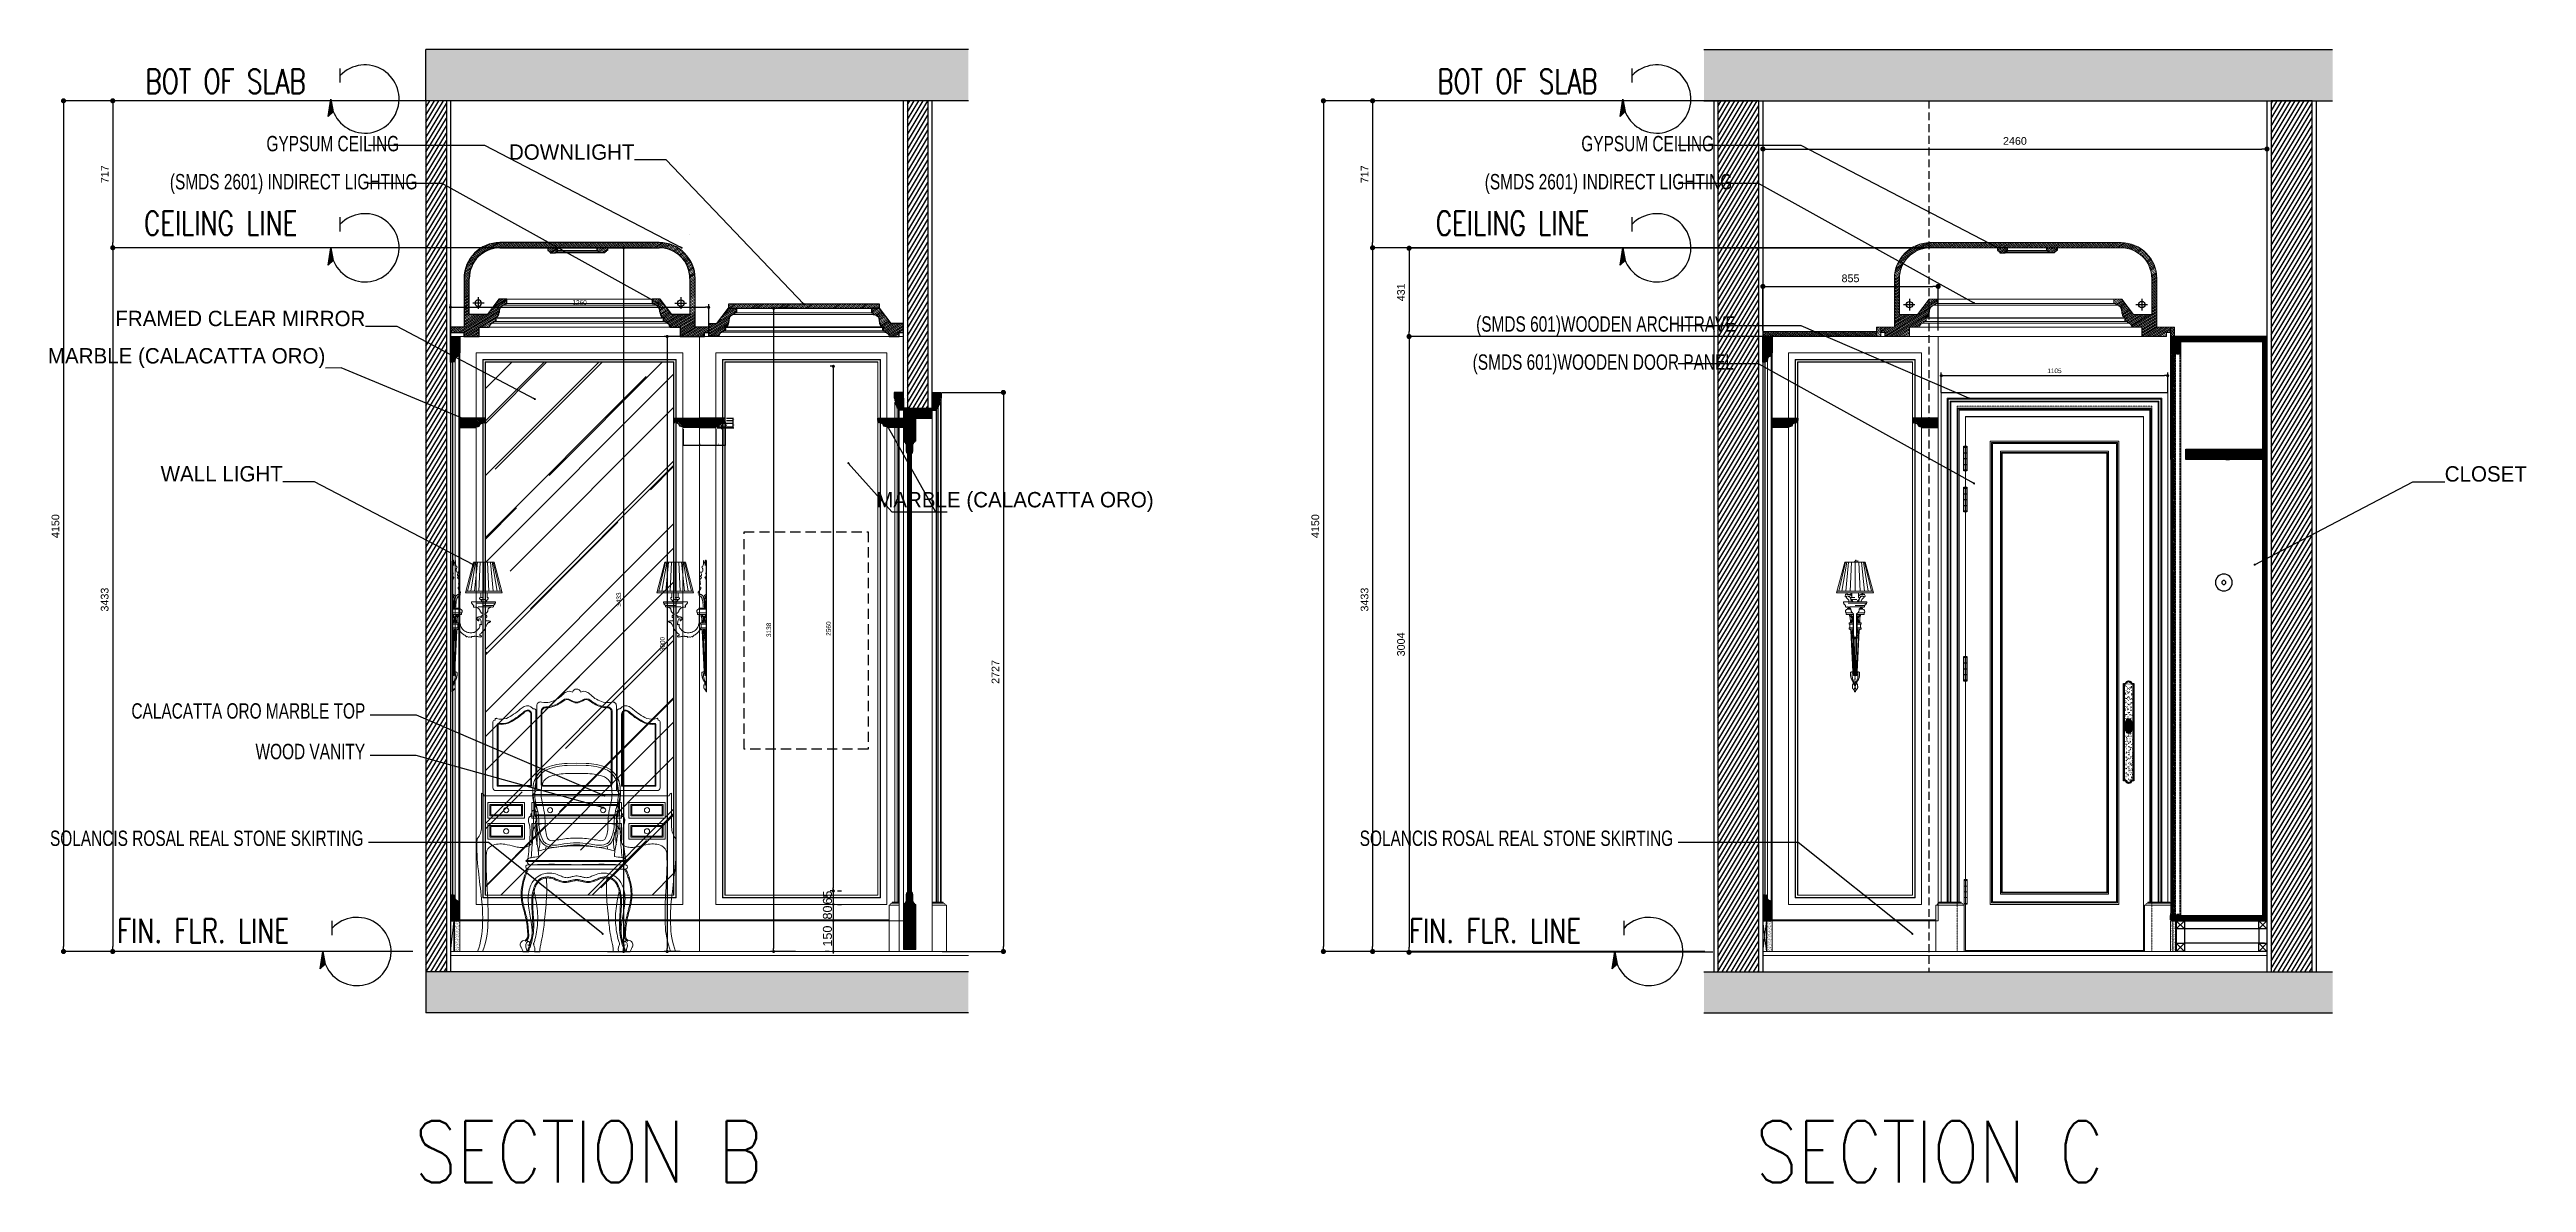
# Model space of a CAD drawing. Header units: inches. Extents: x 230831 to 416194, y 441295 to 526666.
# Drawn here: x 240874 to 252961, y 448290 to 453817 of the extents above; entities that cross this region are included whole.
import ezdxf

# ---------------------------------------------------------------- set-up
doc = ezdxf.new("R2010")
doc.units = ezdxf.units.IN
doc.header["$MEASUREMENT"] = 0
for name, pattern in [('DASHED2', [0.375, 0.25, -0.125]), ('HIDDEN', [0.375, 0.25, -0.125]), ('HIDDEN2', [0.1875, 0.125, -0.0625]), ('TRATTEGGIATA', [19.049999999999997, 12.7, -6.35])]:
    doc.linetypes.add(name, pattern=pattern)
for name, color, linetype in [('8', 8, 'Continuous'), ('A-DIMESNION-1', 7, 'Continuous'), ('brass', 40, 'Continuous'), ('costruzione', 1, 'Continuous'), ('CQ centerline', 8, 'Continuous'), ('CQ elevation arrow label', 1, 'Continuous'), ('CQ Grg Gypsum', 41, 'Continuous'), ('CQ Light Elevation', 4, 'Continuous'), ('CQ PANEL DIMENSION', 1, 'Continuous'), ('CQ Plaster', 1, 'Continuous'), ('CQ section wall', 3, 'Continuous'), ('CQ SPOT DETAIL DIMENSION', 9, 'Continuous'), ('CQ text label', 3, 'Continuous'), ('CQ Wood Section', 60, 'Continuous'), ('CQ_callout', 34, 'Continuous'), ('DA-ANNO-DIMENSION', 1, 'Continuous'), ('DETAIL', 1, 'Continuous'), ('DIM-02', 8, 'Continuous'), ('FURNITURE', 200, 'Continuous'), ('Layer1', 1, 'Continuous'), ('LIGHT', 130, 'Continuous'), ('WOOD', 23, 'Continuous'), ('Wood SECT', 1, 'Continuous'), ('xref grd floor$2$CQ Wall hatch_CHB', 8, 'Continuous')]:
    doc.layers.add(name, color=color, linetype=linetype)
for name, color, linetype, lineweight in [('CQ gypsum 2', 42, 'Continuous', 0), ('CQ Gypsum Hatch', 8, 'Continuous', 20), ('CQ Hardware Accs.', 1, 'Continuous', 0), ('CQ Mirror-Glass', 4, 'Continuous', 0), ('CQ Section Flooring fin.', 6, 'Continuous', 0), ('CQ Wood', 30, 'Continuous', 0), ('CQ wooh hatch', 8, 'HIDDEN', 18), ('Fabric', 253, 'Continuous', 0), ('Glass', 4, 'Continuous', 0), ('GRC', 41, 'Continuous', 0), ('Marble', 6, 'Continuous', 0)]:
    doc.layers.add(name, color=color, linetype=linetype, lineweight=lineweight)
doc.styles.add('DA-dim', font='arial.ttf')
doc.styles.add('DIM 50', font='romans.shx', dxfattribs={"width": 0.75, "height": 100})
doc.styles.add('grid_250', font='romans.shx', dxfattribs={"width": 0.75, "height": 0.75})
doc.styles.add('ID-ROMANS', font='romans.shx', dxfattribs={"width": 0.8})
doc.styles.get("Standard").update_dxf_attribs({"font": 'arial.ttf'})
doc.dimstyles.new('chester 15', dxfattribs={"dimscale": 0.15, "dimtxt": 150, "dimasz": 100, "dimexe": 100, "dimexo": 0, "dimgap": 80, "dimtad": 1, "dimdec": 0, "dimzin": 0, "dimdsep": 46, "dimtxsty": 'Standard', "dimblk": 'DOT', "dimcen": 100, "dimclrd": 1, "dimclre": 1, "dimclrt": 3, "dimadec": 0, "dimazin": 0, "dimtfac": 1, "dimtdec": 0, "dimtofl": 0, "dimtmove": 0, "dimatfit": 3, "dimfxl": 1, "dimtolj": 1, "dimtzin": 0, "dimlwd": -1, "dimarcsym": 0})
doc.dimstyles.new('chester 25', dxfattribs={"dimscale": 0.25, "dimtxt": 150, "dimasz": 100, "dimexe": 10, "dimexo": 20, "dimgap": 80, "dimtad": 1, "dimdec": 0, "dimzin": 0, "dimdsep": 46, "dimtxsty": 'Standard', "dimblk": 'DOT', "dimcen": 50, "dimclrd": 1, "dimclre": 1, "dimclrt": 3, "dimadec": 0, "dimazin": 0, "dimtfac": 1, "dimtdec": 0, "dimtofl": 0, "dimtmove": 0, "dimatfit": 3, "dimfxl": 1, "dimtolj": 1, "dimtzin": 0, "dimlwd": -1, "dimarcsym": 0})
doc.dimstyles.new('CQ Anno', dxfattribs={"dimscale": 40, "dimtxt": 2.2, "dimasz": 200, "dimexe": 1, "dimexo": 0.5, "dimgap": 0.5, "dimtad": 1, "dimrnd": 1, "dimdsep": 46, "dimtxsty": 'Standard', "dimblk": 'DOTSMALL', "dimcen": 0.0025, "dimdle": 0.5, "dimclrd": 8, "dimclre": 8, "dimclrt": 53, "dimazin": 2, "dimtfac": 1, "dimtix": 1, "dimtmove": 1, "dimatfit": 0, "dimfxl": 50, "dimtolj": 1, "dimtzin": 0, "dimlwd": -1, "dimarcsym": 1})
doc.dimstyles.new('DA-2', dxfattribs={"dimtxt": 5, "dimasz": 3.75, "dimexe": 2.5, "dimexo": 7.5, "dimgap": 1.25, "dimtad": 1, "dimdec": 0, "dimdsep": 46, "dimtxsty": 'DA-dim', "dimblk": 'ARCHTICK', "dimcen": 5, "dimdle": 2.5, "dimadec": 0, "dimazin": 0, "dimtfac": 1, "dimtdec": 0, "dimtix": 1, "dimtmove": 2, "dimatfit": 3, "dimfxl": 1, "dimarcsym": 0})
doc.dimstyles.get("Standard").update_dxf_attribs({"dimtxt": 0.18, "dimasz": 0.18, "dimexe": 0.18, "dimexo": 0.0625, "dimgap": 0.09, "dimtad": 0, "dimtih": 1, "dimtoh": 1, "dimdec": 4, "dimzin": 0, "dimdsep": 46, "dimtxsty": 'Standard', "dimcen": 0.09, "dimadec": 0, "dimazin": 0, "dimtfac": 1, "dimtdec": 4, "dimtofl": 0, "dimtmove": 0, "dimatfit": 3, "dimfxl": 1, "dimtolj": 1, "dimtzin": 0, "dimarcsym": 0})
pattern_1 = [(224.9999999999999, (314555.3100081291, 682297.8172686324), (-2.651650429449553, 2.65165042944955), [])]
pattern_2 = [(224.9999999999999, (314565.3100081291, 682297.8172686324), (-2.651650429449553, 2.65165042944955), [])]
pattern_3 = [(211.0285767170143, (0, 0), (3.221659560689484, -5.355689467754646), [])]
pattern_4 = [(44.99999999999999, (263062.5417216478, 452267.1762235633), (-2.651650429449552, 2.651650429449554), [])]
pattern_5 = [(37.50000000000001, (0, 0), (-0.3149667905480408, 9.634118845065792), [0, -7.6, 0, -8.5, 0, -8.125]), (7.499999999999999, (0, 0), (8.848883526338636, 14.1107303261487), [0, -4.1, 0, -6.850000000000001, 0, -2.625]), (327.5, (-6.15, 0), (15.57070930875748, 0.02829526768482471), [0, -2.5, 0, -9, 0, -11.75]), (317.5, (-6.15, 0), (15.03063302286147, 4.388377824671247), [0, -1.25, 0, -5.899999999999999, 0, -6.75])]
pattern_6 = [(135, (-14366.97050622248, 9.885343024507165e-05), (-3.535533905932738, -3.535533905932737), [])]
pattern_7 = [(135, (-8322.579873900337, 9.885343024507165e-05), (-3.535533905932738, -3.535533905932737), [])]

msp = doc.modelspace()

# ---------------------------------------------------------------- texts
at = {"layer": 'CQ SPOT DETAIL DIMENSION', "color": 3, "char_height": 75}
for s, insert, attachment_point in [('{\\fCityBlueprint|b0|i0|c2|p2;DOWNLIGHT}', (243728.6130987937, 453278.5660305049, 0.0003439914453969546), 9), ('{\\fCityBlueprint|b0|i0|c2|p2;FRAMED CLEAR MIRROR}', (242415.0506337296, 452466.7171199307, 0.00029408388822865), 9), ('{\\fCityBlueprint|b0|i0|c2|p2;MARBLE (CALACATTA ORO)}', (242219.7324858158, 452263.080278944), 9), ('{\\fCityBlueprint|b0|i0|c2|p2;WALL LIGHT}', (242012.259762315, 451709.0201734988, 0.0002847966799975309), 9), ('{\\fCityBlueprint|b0|i0|c2|p2;CLOSET}', (252562.2568498375, 451708.4548897202, 0.0007275249856460224), 7), ('{\\fCityBlueprint|b0|i0|c2|p2;MARBLE (CALACATTA ORO)}', (246261.9106706781, 451561.2754236509), 9)]:
    msp.add_mtext(s, dxfattribs=dict(at, insert=insert, attachment_point=attachment_point))
at = {"layer": 'CQ text label', "style": 'grid_250', "width": 0.75}
for s, p in [('BOT OF SLAB ', (241341.7492776354, 453603.1745140072, 0.0003005635478030911)), ('BOT OF SLAB ', (247646.1641934792, 453603.1968593895, 0.001028663877671975)), ('CEILING LINE', (241334.860810034, 452911.0631388929, -0.0005473507430109953)), ('CEILING LINE', (247639.2757258777, 452911.0854842752, 0.0001807495868578888)), ('FIN. FLR. LINE', (241203.9469585862, 449459.5243781013, 0.0003004022472780743)), ('FIN. FLR. LINE', (247508.3618744299, 449459.5467234837, 0.001028502577146958))]:
    msp.add_text(s, height=117.6, rotation=1.667526652835144e-09, dxfattribs=at).set_placement(p)
at = {"layer": 'CQ text label', "color": 3, "ltscale": 500, "char_height": 74.99999999999997, "width": 1867.392251551311, "style": 'DIM 50'}
for s, insert, attachment_point in [('{\\fCityBlueprint|b0|i0|c2|p2;GYPSUM CEILING}', (241932.264549199, 453395.7839348896, 0.0003581055442671624), 1), ('{\\fCityBlueprint|b0|i0|c2|p2;GYPSUM CEILING}', (248348.9024648088, 453395.7839348896, 0.0003581055442671624), 1), ('{\\fCityBlueprint|b0|i0|c2|p2;(SMDS 2601) INDIRECT LIGHTING }', (241461.0335044336, 453210.037442356, 0.0003581055442671624), 1), ('{\\fCityBlueprint|b0|i0|c2|p2;(SMDS 2601) INDIRECT LIGHTING }', (247877.6714200434, 453210.037442356, 0.0003581055442671624), 1), ('{\\fCityBlueprint|b0|i0|c2|p2;(SMDS 601)WOODEN ARCHITRAVE}', (247835.6998475964, 452515.8435215893, 0.0004048995997166185), 1), ('{\\fCityBlueprint|b0|i0|c2|p2;(SMDS 601)WOODEN DOOR PANEL}', (247818.6474861756, 452330.0970290557, 0.0004048995997166185), 1), ('{\\fCityBlueprint|b0|i0|c2|p2;CALACATTA ORO MARBLE TOP}', (242414.459569351, 450628.0830184522, 0.0003113114888177062), 3), ('{\\fCityBlueprint|b0|i0|c2|p2;WOOD VANITY}', (242413.8700291244, 450430.1908932497, 0.0003113114888177062), 3), ('{\\fCityBlueprint|b0|i0|c2|p2;SOLANCIS ROSAL REAL STONE SKIRTING}', (242405.8175828969, 450007.0122411354, 0.0003113114888177062), 3), ('{\\fCityBlueprint|b0|i0|c2|p2;SOLANCIS ROSAL REAL STONE SKIRTING}', (248797.0819842539, 450007.0122411354, 0.0003113114888177062), 3)]:
    msp.add_mtext(s, dxfattribs=dict(at, insert=insert, attachment_point=attachment_point))
at = {"layer": 'Defpoints', "char_height": 300, "width": 6757.121219699296, "attachment_point": 1, "style": 'ID-ROMANS'}
for s, insert in [('SECTION B', (242655.5649564119, 448590.4248113952, 0.0002905196679422171)), ('SECTION C', (249199.2731883259, 448590.4248113952, 0.0002905196679422171))]:
    msp.add_mtext(s, dxfattribs=dict(at, insert=insert))

# ---------------------------------------------------------------- blocks, each defined once
blk = doc.blocks.new('SECTION A AND B')
at = {"layer": 'xref grd floor$2$CQ Wall hatch_CHB', "extrusion": (2.772420434295382e-08, -3.397086406510971e-09, 0.9999999999999997)}
h = blk.add_hatch(dxfattribs=at)
h.set_pattern_fill('AR-CONC', color=256, scale=10, angle=-13.97142328298568, style=0)
h.set_pattern_definition([(36.02857671701432, (-1.13686837721616e-13, 0), (68.08902030313811, -23.40695012282138), [7.5, -82.5]), (341.0285767170143, (-1.13686837721616e-13, 0), (4.696115536243854, 76.34393155101377), [6, -66]), (86.48002117701432, (5.674084953584043, -1.950579099106383), (72.78513543292053, 52.93698073081792), [6.374019199999999, -70.1142112]), (32.21277671701431, (4.828758459330061, 19.4083253203734), (99.57057156855136, -41.82951326026698), [11.25, -123.75]), (82.66421220701432, (13.12630211951353, 15.92253007405429), (114.2200327004979, 71.963769638355), [9.5610342, -105.171376]), (337.2127407070143, (4.828758459330061, 19.4083253203734), (114.2200326282029, 71.96376960434766), [9, -99.0000001]), (7.028576717014317, (13.3257315046842, 12.14186476061497), (48.20408439676903, -53.482391937558), [7.5, -82.5]), (312.0285767170143, (13.3257315046842, 12.14186476061497), (41.11958765836167, 64.49518506525843), [6, -66]), (57.48002145701431, (17.34273850980571, 7.684998795658815), (89.32367130771905, 11.0127931513372), [6.374019000000001, -70.1142112]), (23.52857671701431, (-1.13686837721616e-13, 0), (9.217332202968066, 32.01097604041664), [0, -65.19999999999999, 0, -67, 0, -66.25]), (353.5285767170143, (-1.13686837721616e-13, 0), (35.05129027384105, 31.92285780031193), [0, -38.2, 0, -63.7, 0, -25.25]), (313.5285767170143, (-21.64028273221652, 5.384065682153131), (51.25843738430945, -15.07725946313946), [0, -25, 0, -78, 0, -103.5]), (303.5285767170143, (-31.34444539240314, 7.798444911818211), (59.01024838598841, -4.365975426402727), [0, -32.5, 0, -51.8, 0, -73.5])])
h.paths.add_polyline_path([(234206.6824561684, 453817.1762365347), (234206.6824561684, 453567.1762365348), (236854.1733847183, 453567.1762365348), (236854.1733847183, 453817.1762365348)])
h.paths.add_polyline_path([(234206.6824561684, 449317.1762365348), (234206.6824561684, 449117.1762365348), (236854.1733847183, 449117.1762365348), (236854.1733847183, 449317.1762365348)])
h = blk.add_hatch(dxfattribs=at)
h.set_pattern_fill('ANSI31,_O', color=8, scale=150, angle=76.02857671701435)
h.set_pattern_definition([(121.0285767170143, (-1.13686837721616e-13, 0), (-16.06706840326394, -9.664978682068453), [])])
h.paths.add_polyline_path([(234504.1733847185, 453567.1762365348), (234404.1738281932, 453567.1762365348), (234404.1738281934, 452067.1762365347), (234504.1733847184, 452067.1185752425)])
h.paths.add_polyline_path([(236754.1732899436, 453567.1762365348), (236754.1732899436, 449317.1762365348), (236854.1733847183, 449317.1762365348), (236854.1733847183, 453567.1762365348)])
at = {"layer": 'CQ Plaster'}
blk.add_line((236734.1733847184, 453567.1762365347, 1.033093768878167e-05), (236734.1732899437, 449317.1762365347, -3.55219282447989e-06), dxfattribs=at)
at = {"layer": 'CQ Plaster', "elevation": 6.758949233545973e-05}
for points in [[(234404.1738281932, 452067.1762365347), (234384.1738281932, 452067.1762365347), (234384.1738281932, 453567.1762365347)], [(234504.1733847185, 452067.1762365347), (234524.1733847185, 452067.1762365347), (234524.1733847185, 453567.1762365347)]]:
    blk.add_lwpolyline(points, dxfattribs=at)
at = {"layer": 'CQ Section Flooring fin.', "extrusion": (2.772420434295382e-08, -3.397086406510971e-09, 0.9999999999999997)}
for p, q in [((234206.6824561685, 449417.1762365347, 6.686018816669942e-05), (236734.1732921737, 449417.1762365347, -3.212484245652036e-06)), ((234206.6824561685, 449397.1762365347, 6.686018816670029e-05), (236734.1732917277, 449397.1762365347, -3.212484233286548e-06))]:
    blk.add_line(p, q, dxfattribs=at)
at = {"layer": 'CQ section wall', "extrusion": (2.772420434295382e-08, -3.397086406510971e-09, 0.9999999999999997)}
for p, q in [((234206.6824561685, 453817.1762365347, 6.686018816669942e-05), (236854.1733847184, 453817.1762365347, 8.407788856112583e-06)), ((234206.6824561685, 453567.1762365347, 6.686018816669942e-05), (236854.1733847184, 453567.1762365347, 7.558517254487029e-06)), ((234404.1738281932, 453567.1762365348, 6.243654001534675e-05), (234404.1738281932, 452067.1762365347, 7.036190047477012e-05)), ((234504.1733847185, 453567.1762365347, 7.268512194522607e-05), (234504.1733847185, 452067.1762365347, 6.758949233545973e-05)), ((234206.6824561685, 449317.1762365347, 6.652047952604868e-05), (236854.1733847184, 449317.1762365347, -6.879099973184678e-06)), ((234206.6824561685, 449117.1762365347, 6.584106224474633e-05), (236854.1733847184, 449117.1762365347, -7.558517254487029e-06))]:
    blk.add_line(p, q, dxfattribs=at)
for points, elevation in [([(236854.1733847183, 453567.1762365348), (236854.1733847183, 453817.1762365348)], 0.005033345130821133), ([(236754.1733847183, 453567.1762365348), (236754.1733847183, 449317.1762365348)], 0.005033345130821134), ([(236854.1733847183, 453567.1762365348), (236854.1733847183, 449117.1762365348)], 0.005033345130821135), ([(234504.1733847184, 452067.1762365348), (234404.1738281931, 452067.1762365348)], 0.005033319855305934)]:
    blk.add_lwpolyline(points, dxfattribs=dict(at, elevation=elevation))
blk = doc.blocks.new('WD-05 cloak room')
at = {"layer": 'WOOD', "lineweight": 0}
h = blk.add_hatch(dxfattribs=at)
h.set_pattern_fill('ANSI31', color=8, scale=30, angle=809.9999999999999, style=0)
h.set_pattern_definition(pattern_2)
h.paths.add_polyline_path([(234343.9199538135, 452116.2351711982), (234388.9199538135, 452116.2351711982), (234388.9199538135, 452144.6047690728), (234343.9199538135, 452144.6047690728)])
h = blk.add_hatch(dxfattribs=at)
h.set_pattern_fill('ANSI31', color=8, scale=30, angle=809.9999999999999, style=0)
h.set_pattern_definition(pattern_2)
edge = h.paths.add_edge_path()
edge.add_line((234384.5991347219, 452098.8227702178), (234388.9199538145, 452098.8227702178))
edge.add_line((234388.9199538145, 452098.8227702178), (234388.9199538145, 452116.2351711982))
edge.add_line((234388.9199538145, 452116.2351711982), (234353.9199538145, 452116.2351711982))
edge.add_line((234353.9199538145, 452116.2351711982), (234353.9199538145, 452111.1705447678))
edge.add_line((234353.9199538145, 452111.1705447679), (234348.9199538145, 452111.1705447679))
edge.add_line((234348.9199538145, 452111.1705447679), (234348.9199538145, 452101.6510782121))
edge.add_line((234348.9199538145, 452101.6510782121), (234353.9199538145, 452101.6510782121))
edge.add_line((234353.9199538145, 452101.6510782121), (234353.9199538145, 452098.1705447678))
edge.add_arc((234353.6976761827, 452092.3199352071), 5.854830448332633, 87.82425270288263, 181.9114831487769)
edge.add_arc((234354.7889250441, 452092.4883035626), 6.952338947518033, 182.9983640626432, 239.349195823788)
edge.add_arc((234340.6485831501, 452072.4829617893), 17.57716481121781, 16.268537719834626, 52.92728580264338, ccw=False)
edge.add_arc((234304.3511839727, 452064.9304755373), 54.61496207966331, 2.356659984789985, 13.20557358780809, ccw=False)
edge.add_line((234358.9199538145, 452067.1762361899), (234364.9199538145, 452067.1762361899))
edge.add_arc((234368.9199538145, 452067.1762361899), 3.999999999999998, 180, 270)
edge.add_line((234368.9199538145, 452063.1762361899), (234368.9199538145, 452057.1762361899))
edge.add_line((234368.9199538145, 452057.1762361899), (234388.9199538145, 452057.1762361899))
edge.add_line((234388.9199538145, 452057.1762361899), (234388.9199538145, 452075.5297021625))
edge.add_line((234388.9199538145, 452075.5297021625), (234384.5991347219, 452075.5297021625))
edge.add_line((234384.5991347219, 452075.5297021625), (234384.5991347219, 452098.8227702178))
h = blk.add_hatch(dxfattribs=at)
h.set_pattern_fill('ANSI31', color=8, scale=30, angle=809.9999999999999, style=0)
h.set_pattern_definition(pattern_1)
h.paths.add_polyline_path([(234573.9199538135, 452116.2351711982), (234528.9199538135, 452116.2351711982), (234528.9199538135, 452144.6047690728), (234573.9199538135, 452144.6047690728)])
h = blk.add_hatch(dxfattribs=at)
h.set_pattern_fill('ANSI31', color=8, scale=30, angle=809.9999999999999, style=0)
h.set_pattern_definition(pattern_1)
h.paths.add_polyline_path([(234548.9199538125, 452057.1762361898), (234548.9199538125, 452063.1762361898, 0.4142135623730951), (234552.9199538125, 452067.1762361898), (234558.9199538125, 452067.1762361898, -0.0473727055380676), (234560.3179622275, 452077.4070220248, -0.1613322255665703), (234566.5953158163, 452086.5072736536, 0.250954578133825), (234569.9938039778, 452092.1246444902, 0.4352650242027551), (234563.9199538125, 452098.1705447678), (234563.9199538125, 452101.651078212), (234568.9199538125, 452101.651078212), (234568.9199538125, 452111.1705447678), (234563.9199538125, 452111.1705447678), (234563.9199538125, 452116.2351711982), (234529.0193160286, 452116.2351711982), (234529.01931641, 452098.8227702178), (234533.2407729051, 452098.8227702178), (234533.2407729051, 452075.5297021624), (234529.0193169203, 452075.5297021624), (234529.0193171118, 452066.7900019109), (234528.9951030896, 452057.1762361898)])
h = blk.add_hatch(dxfattribs=at)
h.set_pattern_fill('ANSI31', color=8, scale=30, angle=809.9999999999999, style=0)
h.set_pattern_definition(pattern_1)
h.paths.add_polyline_path([(234388.9203972883, 452017.1762365347), (234388.9203984127, 452017.1762365347), (234388.9203972883, 452017.1762365347), (234388.9199538137, 452032.1762610309), (234388.9203972883, 452067.1762365347), (234528.9200183536, 452067.1762365467), (234528.9200183536, 452027.1762365467), (234471.9200183536, 452027.1762365467), (234471.9200183536, 452030.1762365467), (234467.9200183536, 452030.1762365468), (234467.9200183536, 452017.1762365467)])
h = blk.add_hatch(dxfattribs=at)
h.set_pattern_fill('ANSI31', color=8, scale=30, angle=809.9999999999999, style=0)
h.set_pattern_definition([(225, (307276.9017949782, 568944.7792914034), (-2.651650429449555, 2.651650429449549), [])])
edge = h.paths.add_edge_path()
edge.add_line((234508.9337057003, 451857.1751327181), (234508.9337057003, 451847.1751327181))
edge.add_line((234508.9337057003, 451847.1751327181), (234510.9095095531, 451847.1751327181))
edge.add_arc((234513.919542525, 451847.1810633963), 3.010038814554532, 89.999999999446, 180.112889922403, ccw=False)
edge.add_line((234513.919542525, 451850.1911022108), (234513.919542525, 451856.1762365407))
edge.add_line((234513.919542525, 451856.1762365407), (234515.838429612, 451856.1762365407))
edge.add_line((234515.838429612, 451856.1762365407), (234515.838429612, 451894.1051687289))
edge.add_line((234515.838429612, 451894.1051687289), (234517.838429612, 451894.1051687289))
edge.add_line((234517.838429612, 451894.1051687289), (234517.838429612, 451899.1757598621))
edge.add_arc((234518.2713120951, 451905.8194684696), 6.657796279939383, 266.2720625984567, 363.0717521923915)
edge.add_line((234524.919542525, 451906.1762365407), (234528.919542525, 451906.1762365407))
edge.add_line((234528.919542525, 451906.1762365407), (234528.919542525, 452026.1762365407))
edge.add_line((234528.919542525, 452026.1762365407), (234468.919542525, 452026.1762365407))
edge.add_line((234468.919542525, 452026.1762365407), (234468.919542525, 451906.1762365407))
edge.add_line((234468.919542525, 451906.1762365407), (234472.919542525, 451906.1762365407))
edge.add_arc((234479.5677729549, 451905.8194684697), 6.657796279983404, 176.9282478081221, 273.7279374017608)
edge.add_line((234480.0006554381, 451899.1757598621), (234480.0006554381, 451894.1051687289))
edge.add_line((234480.0006554381, 451894.1051687289), (234482.0006554381, 451894.1051687289))
edge.add_line((234482.0006554381, 451894.1051687289), (234482.0006554381, 451856.1762365407))
edge.add_line((234482.0006554381, 451856.1762365407), (234484.0006554381, 451856.1762365407))
edge.add_line((234484.0006554381, 451856.1762365407), (234484.0006554381, 451850.1911022108))
edge.add_arc((234484.0006554381, 451847.1810633963), 3.010038814565632, -0.11288992240298512, 90.000000000554, ccw=False)
edge.add_line((234487.01068841, 451847.1751327181), (234489.01068841, 451847.1751327181))
edge.add_line((234489.01068841, 451847.1751327181), (234489.01068841, 451857.1751327181))
edge.add_line((234489.01068841, 451857.1751327181), (234508.9337057003, 451857.1751327181))
h = blk.add_hatch(dxfattribs=at)
h.set_pattern_fill('ANSI31', color=8, scale=30, angle=809.9999999999999, style=0)
h.set_pattern_definition([(225, (307276.9017949782, 568943.7792924274), (-2.651650429449555, 2.651650429449549), [])])
h.paths.add_polyline_path([(234489.01068841, 451567.1762365407), (234489.01068841, 451857.1751327181), (234508.9337057003, 451857.1751327181), (234508.9337057003, 451567.1762365407)])
h = blk.add_hatch(dxfattribs=at)
h.set_pattern_fill('ANSI31', color=8, scale=30, angle=809.9999999999999, style=0)
h.set_pattern_definition([(135, (307276.9017949782, 394764.5356570446), (-2.651650429449549, -2.651650429449555), [])])
h.paths.add_polyline_path([(234489.01068841, 451667.1751733744), (234489.01068841, 449696.1762771971), (234508.9337057003, 449696.1762771971), (234508.9337057003, 451667.1751733744)])
h = blk.add_hatch(dxfattribs=at)
h.set_pattern_fill('ANSI31', color=8, scale=30, angle=809.9999999999999, style=0)
h.set_pattern_definition([(225, (306824.4556790862, 566445.7782282371), (-2.651650429449555, 2.651650429449549), [])])
edge = h.paths.add_edge_path()
edge.add_line((234468.919542525, 449427.1751733744), (234468.919542525, 449647.1751733744))
edge.add_line((234468.919542525, 449647.1751733744), (234472.919542525, 449647.1751733744))
edge.add_arc((234479.5677729549, 449647.5319414454), 6.657796279951222, 86.27206259798942, 183.0717521913911, ccw=False)
edge.add_line((234480.0006554381, 449654.175650053), (234480.0006554381, 449659.2462411863))
edge.add_line((234480.0006554381, 449659.2462411863), (234482.0006554381, 449659.2462411863))
edge.add_line((234482.0006554381, 449659.2462411863), (234482.0006554381, 449697.1751733744))
edge.add_line((234482.0006554381, 449697.1751733744), (234484.0006554381, 449697.1751733744))
edge.add_line((234484.0006554381, 449697.1751733744), (234484.0006554381, 449703.1603077043))
edge.add_arc((234484.0006554381, 449706.1703465189), 3.01003881462384, 270, 360.1128899224019)
edge.add_line((234487.01068841, 449706.1762771971), (234489.01068841, 449706.1762771971))
edge.add_line((234489.01068841, 449706.1762771971), (234489.01068841, 449696.1762771971))
edge.add_line((234489.01068841, 449696.1762771971), (234508.9337057003, 449696.1762771971))
edge.add_line((234508.9337057003, 449696.1762771971), (234508.9337057003, 449706.1762771971))
edge.add_line((234508.9337057003, 449706.1762771971), (234510.9095095531, 449706.1762771971))
edge.add_arc((234513.919542525, 449706.1703465189), 3.010038814583636, 179.8871100775981, 270)
edge.add_line((234513.919542525, 449703.1603077043), (234513.919542525, 449697.1751733744))
edge.add_line((234513.919542525, 449697.1751733744), (234515.838429612, 449697.1751733744))
edge.add_line((234515.838429612, 449697.1751733744), (234515.838429612, 449659.2462411863))
edge.add_line((234515.838429612, 449659.2462411863), (234517.838429612, 449659.2462411863))
edge.add_line((234517.838429612, 449659.2462411863), (234517.838429612, 449654.175650053))
edge.add_arc((234518.2713120952, 449647.5319414455), 6.657796279941275, -3.0717521919048068, 93.72793740179333, ccw=False)
edge.add_line((234524.919542525, 449647.1751733744), (234528.919542525, 449647.1751733744))
edge.add_line((234528.919542525, 449647.1751733744), (234528.919542525, 449427.1751733744))
edge.add_line((234528.919542525, 449427.1751733744), (234497.919542525, 449427.1751733744))
edge.add_line((234497.919542525, 449427.1751733744), (234468.919542525, 449427.1751733744))
at = {"layer": 'Marble', "color": 31}
for p, q in [((234333.7678273669, 449652.417518884, 6.651503702558362e-05), (234388.9199549379, 449652.417518884, 6.653938758022996e-05)), ((234343.9199538134, 449657.4186760738, 6.651503702558362e-05), (234333.9199538117, 449657.4186760738, 6.651503702558362e-05)), ((234333.9199538117, 449657.4186760738, 6.651503702558362e-05), (234333.9199538118, 449652.4186760737, 6.651503702558362e-05)), ((234343.9199538135, 449657.4186760738, 6.651503702558362e-05), (234388.919954938, 449657.4186760738, 6.653490525251752e-05)), ((234583.9199538135, 449657.4186760738, 6.771130461677832e-05), (234548.9199538125, 449657.4186760738, 6.772675768178563e-05)), ((234584.0720802582, 449652.417518884, 6.771571977820886e-05), (234548.9199538126, 449652.4175188839, 6.773124000949725e-05)), ((234573.9199538117, 449657.4186760738, 6.771571977820886e-05), (234583.9199538135, 449657.4186760738, 6.771571977820886e-05)), ((234583.9199538135, 449657.4186760738, 6.771571977820886e-05), (234583.9199538134, 449652.4186760737, 6.771571977820886e-05)), ((234323.9199538117, 449642.4186760737, 6.651503702558362e-05), (234318.9199538117, 449642.4186760737, 6.651503702558362e-05)), ((234318.9199538117, 449642.4186760737, 6.651503702558362e-05), (234318.9199538351, 449417.1762365347, 6.651503702558362e-05)), ((234323.9199538117, 449642.4186760737, 6.651503702558362e-05), (234388.9199549379, 449642.4186760737, 6.653679898655136e-05)), ((234593.9199538134, 449642.4186760737, 6.771571977820886e-05), (234548.9199538126, 449642.4186760737, 6.773078575092578e-05)), ((234593.9199538135, 449642.4186760737, 6.771571977820886e-05), (234598.9199538135, 449642.4186760737, 6.771571977820886e-05)), ((234598.9199538135, 449642.4186760737, 6.771571977820886e-05), (234598.9199537901, 449417.1762365347, 6.771571977820886e-05))]:
    blk.add_line(p, q, dxfattribs=at)
for centre, start, end in [((234333.9199538117, 449642.4186760737, 6.651503702558362e-05), 90, 180), ((234583.9199538134, 449642.4186760737, 6.771571977820886e-05), 0, 90)]:
    blk.add_arc(centre, 10.0000000000291, start, end, dxfattribs=at)
at = {"layer": 'WOOD', "color": 8, "lineweight": 0}
for p, q in [((234343.9199538135, 452116.2351711982, 6.715159837143714e-05), (234343.9199538135, 449657.4186760738, 6.651503702558912e-05)), ((234347.8428457344, 452092.3199352071, 6.80164546720402e-05), (234347.8428457343, 449657.4186760738, 6.738608472552557e-05)), ((234569.9970618926, 452092.319935207, 6.834802929973904e-05), (234569.9970618926, 449657.4186760738, 6.771765935322443e-05)), ((234358.9199538145, 452067.1762361899, 6.80164546720402e-05), (234358.9199538145, 449657.4186760738, 6.739259416082409e-05)), ((234364.9199538145, 452067.1762361899, 6.80164546720402e-05), (234364.9199538145, 449657.4186760738, 6.739259416082409e-05)), ((234368.9199538145, 452057.1762361899, 6.80164546720402e-05), (234368.9199538145, 449657.4186760738, 6.739518305408681e-05)), ((234388.919954938, 452017.1762365343, 6.715159837143714e-05), (234388.919954938, 449417.1762365347, 6.647848612313133e-05)), ((234548.9199538125, 452057.1762361898, 6.834802929973904e-05), (234548.9199538126, 449417.1762365347, 6.766456147847157e-05)), ((234552.9199538125, 452067.1762361898, 6.834802929973904e-05), (234552.9199538126, 449657.4186760738, 6.772416878852294e-05)), ((234558.9199538125, 452067.1762361898, 6.834802929973904e-05), (234558.9199538125, 449657.4186760738, 6.772416878852294e-05))]:
    blk.add_line(p, q, dxfattribs=at)
at = {"layer": 'WOOD', "color": 1, "ltscale": 5}
for points, elevation in [([(234343.9199538135, 452116.2351711982), (234388.9199538135, 452116.2351711982), (234388.9199538135, 452144.6047690728), (234343.9199538135, 452144.6047690728), (234343.9199538135, 452116.2351711982)], 6.715159837143714e-05), ([(234573.9199538135, 452116.2351711982), (234528.9199538135, 452116.2351711982), (234528.9199538135, 452144.6047690728), (234573.9199538135, 452144.6047690728), (234573.9199538135, 452116.2351711982)], 6.748317299913945e-05)]:
    blk.add_lwpolyline(points, dxfattribs=dict(at, elevation=elevation))
for points, elevation in [([(234347.8461036492, 452092.1246444903, -0.4352650242027557), (234353.9199538145, 452098.1705447679), (234353.9199538145, 452101.6510782121), (234348.9199538145, 452101.6510782121), (234348.9199538145, 452111.1705447679), (234353.9199538145, 452111.1705447679), (234353.9199538145, 452116.2351711982), (234388.9199538145, 452116.2351711982), (234388.9199538145, 452057.1762361899), (234368.9199538145, 452057.1762361899), (234368.9199538145, 452063.1762361899, -0.4142135623730951), (234364.9199538145, 452067.1762361899), (234358.9199538145, 452067.1762361899, 0.0473727055380674), (234357.5219453995, 452077.4070220248, 0.1613322255665706), (234351.2445918107, 452086.5072736536, -0.2509545781338258)], 6.80164546720402e-05), ([(234569.9938039778, 452092.1246444902, 0.4352650242027557), (234563.9199538125, 452098.1705447678), (234563.9199538125, 452101.651078212), (234568.9199538125, 452101.651078212), (234568.9199538125, 452111.1705447678), (234563.9199538125, 452111.1705447678), (234563.9199538125, 452116.2351711982), (234528.9199538125, 452116.2351711982), (234528.9199538125, 452057.1762361898), (234548.9199538125, 452057.1762361898), (234548.9199538125, 452063.1762361898, 0.4142135623730951), (234552.9199538125, 452067.1762361898), (234558.9199538125, 452067.1762361898, -0.0473727055380674), (234560.3179622275, 452077.4070220248, -0.1613322255665706), (234566.5953158163, 452086.5072736536, 0.2509545781338258)], 6.834802929973904e-05)]:
    blk.add_lwpolyline(points, format="xyb", close=True, dxfattribs=dict(at, elevation=elevation))
for points, elevation in [([(234384.5991347219, 452075.5297021625), (234384.5991347219, 452098.8227702178), (234388.9236957699, 452098.8227702178), (234388.9236957699, 452075.5297021625)], 6.80164546720402e-05), ([(234533.2407729051, 452075.5297021624), (234533.2407729051, 452098.8227702178), (234528.9162118571, 452098.8227702178), (234528.9162118571, 452075.5297021624)], 6.834802929973904e-05)]:
    blk.add_lwpolyline(points, close=True, dxfattribs=dict(at, elevation=elevation))
at = {"layer": 'WOOD', "color": 1, "lineweight": 0, "ltscale": 5, "elevation": 6.715159837143714e-05}
for points in [[(234388.9199538135, 452017.1762365343), (234388.919954938, 452017.1762365343), (234388.9199538135, 452017.1762365343), (234388.9199538135, 452017.1762365343), (234388.9199538135, 452017.1762365343), (234388.9199538135, 452017.1762365343), (234388.9199538135, 452022.1762365344), (234388.9199538145, 452067.1762365347), (234528.9195426196, 452067.1762365347), (234528.9195426196, 452027.1762365347), (234528.9195426196, 452027.1762365347), (234471.9195426196, 452027.1762365347), (234471.9195426196, 452030.1762365347), (234467.9195426196, 452030.1762365348), (234467.9195426196, 452022.8931573952)], [(234467.9195426196, 452020.8931573952), (234467.9195426196, 452017.1762365347), (234388.9199538135, 452017.1762365347)]]:
    blk.add_lwpolyline(points, dxfattribs=at)
at = {"layer": 'WOOD', "ltscale": 5, "elevation": -0.01905050798103756}
blk.add_lwpolyline([(234467.9195426196, 452022.8931573952), (234464.9195426196, 452022.8931573952), (234464.9195426196, 452020.8931573952), (234467.9195426196, 452020.8931573952)], dxfattribs=at)
at = {"layer": 'WOOD', "lineweight": 0, "ltscale": 5, "elevation": 6.715159837143714e-05}
blk.add_lwpolyline([(234508.9337057003, 451857.1751327181), (234508.9337057003, 451847.1751327181), (234510.9095095531, 451847.1751327181, -0.4147907679441273), (234513.919542525, 451850.1911022108), (234513.919542525, 451856.1762365407), (234515.838429612, 451856.1762365407), (234515.838429612, 451894.1051687289), (234517.838429612, 451894.1051687289), (234517.838429612, 451899.1757598621, 0.4494161916617549), (234524.919542525, 451906.1762365407), (234528.919542525, 451906.1762365407), (234528.919542525, 452026.1762365407), (234468.919542525, 452026.1762365407), (234468.919542525, 451906.1762365407), (234472.919542525, 451906.1762365407, 0.4494161916617549), (234480.0006554381, 451899.1757598621), (234480.0006554381, 451894.1051687289), (234482.0006554381, 451894.1051687289), (234482.0006554381, 451856.1762365407), (234484.0006554381, 451856.1762365407), (234484.0006554381, 451850.1911022108, -0.4147907679441273), (234487.01068841, 451847.1751327181), (234489.01068841, 451847.1751327181), (234489.01068841, 451857.1751327181)], format="xyb", close=True, dxfattribs=at)
at = {"layer": 'WOOD', "lineweight": 0, "ltscale": 5}
for points, elevation in [([(234489.01068841, 451567.1762365407), (234489.01068841, 451857.1751327181), (234508.9337057003, 451857.1751327181), (234508.9337057003, 451567.1762365407), (234489.01068841, 451567.1762365407)], 6.932575509303873e-05), ([(234489.01068841, 451667.1751733744), (234489.01068841, 449696.1762771971), (234508.9337057003, 449696.1762771971), (234508.9337057003, 451667.1751733744), (234489.01068841, 451667.1751733744)], 6.770688945445562e-05)]:
    blk.add_lwpolyline(points, dxfattribs=dict(at, elevation=elevation))
at = {"layer": 'WOOD', "lineweight": 0, "ltscale": 5, "elevation": 6.770688945445562e-05}
blk.add_lwpolyline([(234468.919542525, 449427.1751733744), (234468.919542525, 449647.1751733744), (234472.919542525, 449647.1751733744, -0.4494161916617549), (234480.0006554381, 449654.175650053), (234480.0006554381, 449659.2462411863), (234482.0006554381, 449659.2462411863), (234482.0006554381, 449697.1751733744), (234484.0006554381, 449697.1751733744), (234484.0006554381, 449703.1603077043, 0.4147907679441273), (234487.01068841, 449706.1762771971), (234489.01068841, 449706.1762771971), (234489.01068841, 449696.1762771971), (234508.9337057003, 449696.1762771971), (234508.9337057003, 449706.1762771971), (234510.9095095531, 449706.1762771971, 0.4147907679441273), (234513.919542525, 449703.1603077043), (234513.919542525, 449697.1751733744), (234515.838429612, 449697.1751733744), (234515.838429612, 449659.2462411863), (234517.838429612, 449659.2462411863), (234517.838429612, 449654.175650053, -0.4494161916617549), (234524.919542525, 449647.1751733744), (234528.919542525, 449647.1751733744), (234528.919542525, 449427.1751733744), (234497.919542525, 449427.1751733744), (234497.919542525, 449427.1751733744), (234468.919542525, 449427.1751733744)], format="xyb", dxfattribs=at)
blk = doc.blocks.new('indirect light plan')
at = {"layer": 'LIGHT'}
for points in [[(91280.30761182308, -49514.89427001408), (91336.60707406467, -49514.89427001408)], [(91309.27637586422, -49485.64607297082), (91309.27637586422, -49542.81288219872)]]:
    blk.add_lwpolyline(points, dxfattribs=at)
blk.add_circle((91309.27637586422, -49514.89427001413), 15.87653305614367, dxfattribs=at)
blk = doc.blocks.new('section ceiling a and b')
at = {"layer": 'CQ Gypsum Hatch', "extrusion": (2.772420434295382e-08, 3.39708640651097e-09, 0.9999999999999997)}
h = blk.add_hatch(dxfattribs=at)
h.set_pattern_fill('ANSI31', color=256, scale=50, angle=166.0285767170143, style=0)
h.set_pattern_definition([(211.0285767170143, (-1582.028212792153, -743.9962909689057), (3.221659560689484, -5.355689467754646), [])])
edge = h.paths.add_edge_path()
edge.add_line((156317.0404743176, 36696.44544566661), (156920.8086084217, 36696.44509396958))
edge.add_arc((156920.8086084217, 36546.44509396928), 150.0000000003056, 5.6274984672199935e-12, 90, ccw=False)
edge.add_line((157070.8086084221, 36546.44509396929), (157070.8086084221, 36371.44509396749))
edge.add_line((157070.8086084221, 36371.44509396749), (156982.3086084216, 36371.44509396749))
edge.add_line((156982.3086084216, 36371.44509396749), (156925.7022465109, 36446.44509396749))
edge.add_line((156925.7022465109, 36446.44509396749), (156886.6303951438, 36446.44509396935))
edge.add_line((156886.6303951438, 36446.44509396935), (156886.6303951438, 36423.94509396754))
edge.add_line((156886.6303951438, 36423.94509396754), (156895.6303951435, 36423.94509396749))
edge.add_line((156895.6303951435, 36423.94509396749), (156895.6303951439, 36416.44509396776))
edge.add_arc((156896.5189341682, 36388.50896893237), 27.95025194145004, 29.519025342495297, 91.82174081782051, ccw=False)
edge.add_arc((156888.3789596119, 36386.86859174967), 35.93479783933154, 6.527251485476995, 25.39668080828028, ccw=False)
edge.add_arc((156592.7877927036, 36352.80523850317), 333.4821784867488, 4.751447809732724, 6.568657368015124, ccw=False)
edge.add_arc((156978.2850813332, 36386.16965127675), 53.47024035951061, 186.1635720968003, 202.8448179774395)
edge.add_arc((156945.3045167858, 36373.27808013645), 18.09530210408352, 205.7714928762176, 276.830970200255)
edge.add_line((156947.4567843333, 36355.31123003294), (156947.4567843332, 36352.31123003318))
edge.add_arc((156947.4567843332, 36344.51172138484), 7.799508648342453, 89.99999999957241, 308.4673023863901)
edge.add_line((156952.3086084214, 36338.40499245905), (156952.3086084213, 36329.4049924594))
edge.add_arc((156952.3086084212, 36308.40499245924), 21.00000000016007, -1.986109054996632e-10, 89.99999999976183, ccw=False)
edge.add_line((156973.3086084214, 36308.40499245917), (157022.3086084214, 36308.40499245917))
edge.add_line((157022.3086084214, 36308.40499245917), (157022.3086084214, 36263.40585075942))
edge.add_line((157022.3086084214, 36263.40585075942), (157142.3166730269, 36263.40591214225))
edge.add_line((157142.3166730269, 36263.40591214225), (157142.3166615469, 36283.40592362208))
edge.add_line((157142.3166615469, 36283.40592362208), (157162.3166229082, 36283.40592362208))
edge.add_line((157162.3166229082, 36283.40592362208), (157162.3166135021, 36308.40594055335))
edge.add_line((157162.3166135021, 36308.40594055335), (157095.8086148447, 36308.40593810467))
edge.add_line((157095.8086148447, 36308.40593810467), (157095.8086084217, 36546.44509396958))
edge.add_arc((156920.8086084217, 36546.44509396954), 175.0000000000291, 1.429308559572743e-11, 90.00000000001907)
edge.add_line((156920.8086084216, 36721.44509396958), (156317.0404743176, 36721.44549065561))
edge.add_line((156317.0404743176, 36721.44549065561), (156143.8245845959, 36721.44549030095))
edge.add_arc((156143.8245845962, 36546.44549030096), 174.9999999999854, 90.00000000008575, 180.000000000081)
edge.add_line((155968.8245845962, 36546.44549030071), (155968.8245781733, 36308.40633443603))
edge.add_line((155968.8245781733, 36308.40633443603), (155902.3165795159, 36308.40633688471))
edge.add_line((155902.3165795159, 36308.40633688471), (155902.3165701095, 36283.4063199535))
edge.add_line((155902.3165701095, 36283.4063199535), (155967.3165314708, 36283.40629412411))
edge.add_line((155967.3165314708, 36283.40629412411), (155967.3165199911, 36263.40628264433))
edge.add_line((155967.3165199911, 36263.40628264433), (156042.3245845964, 36263.40624709084))
edge.add_line((156042.3245845964, 36263.40624709084), (156042.3245845966, 36308.40538879053))
edge.add_line((156042.3245845966, 36308.40538879053), (156091.3245845966, 36308.40538879076))
edge.add_arc((156112.3245845965, 36308.40538879063), 20.99999999991269, 89.99999999968242, 179.9999999996427, ccw=False)
edge.add_line((156112.3245845966, 36329.40538879053), (156112.3245845963, 36338.40538879074))
edge.add_arc((156117.1764086845, 36344.51211771623), 7.799508648130567, 231.5326976120793, 449.9999999987172)
edge.add_line((156117.1764086846, 36352.31162636436), (156117.1764086848, 36355.31162636453))
edge.add_arc((156119.3286762316, 36373.278476469), 18.09530210495172, 263.1690298025771, 334.2285071265885)
edge.add_arc((156086.3481117089, 36386.17004760171), 53.47024033470178, 337.155182020676, 353.8364279013091)
edge.add_arc((156471.8454003887, 36352.80563482564), 333.4821785618601, 173.4313426324718, 175.2485521907542, ccw=False)
edge.add_arc((156176.2542334163, 36386.86898807808), 35.93479784997965, 154.6033191939369, 173.472748516723, ccw=False)
edge.add_arc((156168.1142588494, 36388.50936526362), 27.95025194138269, 88.17825918098032, 150.4809746563083, ccw=False)
edge.add_line((156169.0027978742, 36416.44549029891), (156169.0027978742, 36423.94549029891))
edge.add_line((156169.0027978742, 36423.94549029891), (156178.0027978742, 36423.94549029891))
edge.add_line((156178.0027978742, 36423.94549029891), (156178.0027978742, 36446.44549030071))
edge.add_line((156178.0027978742, 36446.44549030071), (156138.9309465071, 36446.44549029885))
edge.add_line((156138.9309465071, 36446.44549029885), (156082.3245845966, 36371.44549029885))
edge.add_line((156082.3245845966, 36371.44549029885), (155993.8245845959, 36371.44549029885))
edge.add_line((155993.8245845959, 36371.44549029885), (155993.8245845959, 36546.44549030095))
edge.add_arc((156143.8245845959, 36546.4454903007), 150.0000000000291, 89.99999999991098, 179.9999999999055, ccw=False)
edge.add_line((156143.8245845962, 36696.44549030071), (156317.0404743176, 36696.44544566661))
h = blk.add_hatch(dxfattribs=at)
h.set_pattern_fill('ANSI31', color=256, scale=50, angle=166.0285767170143, style=0)
h.set_pattern_definition(pattern_3)
edge = h.paths.add_edge_path()
edge.add_line((156376.8607711157, 36696.44507424887), (156376.8607711157, 36683.51620120437))
edge.add_line((156376.8607711157, 36683.51620120437), (156381.8607711158, 36683.51620120431))
edge.add_arc((156388.9390806591, 36683.52344293579), 7.078313247747537, 180.0586185871749, 269.9413814127661)
edge.add_line((156388.9318389276, 36676.44513339251), (156388.9318389275, 36671.44513339251))
edge.add_line((156388.9318389275, 36671.44513339251), (156414.7897033039, 36671.44507424887))
edge.add_line((156414.7897033039, 36671.44507424887), (156414.7897033039, 36676.44507424887))
edge.add_arc((156414.7824615724, 36683.52338379221), 7.078313247798476, 270.0586185872333, 359.9413814128256)
edge.add_line((156421.8607711157, 36683.51614206073), (156426.8607711157, 36683.51614206079))
edge.add_line((156426.8607711157, 36683.51614206079), (156426.8607711495, 36696.44507424893))
edge.add_line((156426.8607711495, 36696.44507424893), (156376.8607711157, 36696.44507424887))
edge = h.paths.add_edge_path()
edge.add_line((156667.9794931918, 36696.44507424887), (156667.9794931918, 36683.51620120437))
edge.add_line((156667.9794931918, 36683.51620120437), (156662.9794931918, 36683.51620120437))
edge.add_arc((156655.9011836484, 36683.52344293588), 7.078313247834877, 270.05861858699745, 359.9413814125903, ccw=False)
edge.add_line((156655.9084253799, 36676.44513339251), (156655.9084253799, 36671.44513339251))
edge.add_line((156655.9084253799, 36671.44513339251), (156630.0505610036, 36671.44507424887))
edge.add_line((156630.0505610036, 36671.44507424887), (156630.0505610036, 36676.44507424887))
edge.add_arc((156630.0578027351, 36683.52338379218), 7.078313247769402, 180.058618586939, 269.9413814125308, ccw=False)
edge.add_line((156622.9794931918, 36683.51614206073), (156617.9794931918, 36683.51614206079))
edge.add_line((156617.9794931918, 36683.51614206079), (156617.9794931581, 36696.44507424893))
edge.add_line((156617.9794931581, 36696.44507424893), (156667.9794931918, 36696.44507424887))
at = {"layer": 'CQ Gypsum Hatch'}
h = blk.add_hatch(dxfattribs=at)
h.set_pattern_fill('ANSI31', color=256, scale=50, angle=166.0285767170143, style=0)
h.set_pattern_definition(pattern_3)
edge = h.paths.add_edge_path()
edge.add_line((157162.3166217814, 36326.44602554047), (157162.3166222537, 36308.40586260986))
edge.add_line((157162.3166222537, 36308.40586260991), (157162.3995313703, 36308.40586261296))
edge.add_line((157162.3995313703, 36308.40586261294), (157162.3995407765, 36283.40592362223))
edge.add_line((157162.3995407764, 36283.40592362225), (157162.3166229081, 36283.40592362225))
edge.add_line((157162.3166229081, 36283.40592362225), (157162.3166229081, 36263.40592362227))
edge.add_line((157162.3166229081, 36263.40592362225), (157211.3166229081, 36263.40592362225))
edge.add_arc((157232.3166229081, 36263.40592362225), 21, 90, 180, ccw=False)
edge.add_line((157232.3166229082, 36284.40592362225), (157232.3166229082, 36293.40592362218))
edge.add_arc((157237.1684469962, 36299.51265254786), 7.799508648191478, 231.5326976135469, 449.9999999997862)
edge.add_line((157237.1684469963, 36307.31216119608), (157237.1684469963, 36310.31216119609))
edge.add_arc((157239.3207145441, 36328.27901129919), 18.09530210374004, 263.1690297987763, 334.2285071235506)
edge.add_arc((157206.3401500019, 36341.17058243771), 53.47024035365762, 337.1551820220656, 353.8364279050649)
edge.add_arc((157591.8374387986, 36307.80616964318), 333.4821786608196, 173.4313426320803, 175.2485521887266, ccw=False)
edge.add_arc((157296.2462717268, 36341.86952291027), 35.93479784867404, 154.6033191953184, 173.4727485182933, ccw=False)
edge.add_arc((157288.1062971611, 36343.50990009564), 27.95025194109997, 88.1782591809627, 150.480974658575, ccw=False)
edge.add_line((157288.9948361859, 36371.44602513063), (157288.9948361859, 36378.94602513063))
edge.add_line((157288.9948361859, 36378.94602513063), (157297.9948361859, 36378.94602513063))
edge.add_line((157297.9948361859, 36378.94602513063), (157297.9948361859, 36401.44602513244))
edge.add_line((157297.9948361859, 36401.44602513238), (157258.9229848188, 36401.44602513054))
edge.add_line((157258.9229848188, 36401.44602513063), (157202.3166229081, 36326.44602513062))
edge.add_line((157202.3166229081, 36326.44602513063), (157162.3166217814, 36326.44602554056))
h = blk.add_hatch(dxfattribs=at)
h.set_pattern_fill('ANSI31', color=256, scale=50, angle=166.0285767170143, style=0)
h.set_pattern_definition(pattern_3)
h.paths.add_polyline_path([(157258.9229848189, 36401.44602513051), (157995.7102610377, 36401.44435781019), (157995.7102610378, 36421.444357812), (157258.9229848189, 36421.44602565636)])
h = blk.add_hatch(dxfattribs=at)
h.set_pattern_fill('ANSI31', color=256, scale=50, angle=166.0285767170143, style=0)
h.set_pattern_definition(pattern_3)
edge = h.paths.add_edge_path()
edge.add_arc((158022.3166229481, 36263.40425630187), 21, -2.2737367544323206e-12, 90, ccw=False)
edge.add_line((158043.3166229481, 36263.40425630187), (158092.3166229481, 36263.40425630187))
edge.add_line((158092.3166229481, 36263.40425630187), (158092.3166229481, 36283.40425630187))
edge.add_line((158092.3166229481, 36283.40425630187), (158112.3166229481, 36283.40425630187))
edge.add_line((158112.3166229482, 36283.40425630187), (158112.3166225071, 36326.44435842511))
edge.add_line((158112.316622507, 36326.4443584251), (158052.3166229481, 36326.4443578102))
edge.add_line((158052.3166229483, 36326.44435781019), (157995.7102610376, 36401.44435781021))
edge.add_line((157995.7102610376, 36401.44435781025), (157956.6384096705, 36401.44435781208))
edge.add_line((157956.6384096705, 36401.44435781206), (157956.6384096705, 36378.94435781025))
edge.add_line((157956.6384096704, 36378.94435781025), (157965.6384096704, 36378.94435781025))
edge.add_line((157965.6384096705, 36378.94435781025), (157965.6384096705, 36371.44435781024))
edge.add_arc((157966.5269486951, 36343.50823277532), 27.95025194104477, 29.519025341355814, 91.8217408189401, ccw=False)
edge.add_arc((157958.3869741295, 36341.8678555899), 35.93479784867257, 6.527251481722715, 25.396680804682887, ccw=False)
edge.add_arc((157662.7958070575, 36307.80450232368), 333.4821786609712, 4.751447811112314, 6.568657367758419, ccw=False)
edge.add_arc((158048.2930958544, 36341.16891511763), 53.47024035375853, 186.1635720952399, 202.8448179782434)
edge.add_arc((158015.3125313123, 36328.27734397881), 18.09530210375618, 205.771492876495, 276.8309702012117)
edge.add_line((158017.4647988601, 36310.31049387564), (158017.4647988601, 36307.31049387562))
edge.add_arc((158017.4647988601, 36299.51098522748), 7.79950864818192, 90.00000000000001, 308.4673023859826)
edge.add_line((158022.3166229481, 36293.40425630182), (158022.3166229481, 36284.40425630188))
at = {"layer": 'CQ Grg Gypsum'}
for p, q in [((157070.9143943506, 36759.47823295952, -8.677269921599298e-07), (157070.9143943506, 36759.47823295952, -8.677269921599298e-07)), ((156317.0404743176, 36721.44549065566, -1.466518335943925e-07), (156143.8245845959, 36721.44549030077, -1.466518335943925e-07)), ((156143.8245845962, 36696.44549030077, -1.466518335961273e-07), (156317.0404743176, 36696.44544566667, -1.466518335961273e-07)), ((156920.8086084217, 36721.44509396964, -1.466518335943925e-07), (156317.0404743176, 36721.44549065566, -1.466518335943925e-07)), ((156317.0404743176, 36696.44544566667, -1.466518335961273e-07), (156920.8086084217, 36696.44509396964, -1.466518335943925e-07)), ((155968.8245845962, 36546.44549030077, -1.46651833597862e-07), (155968.8245781733, 36308.40633443609, -1.466518335943925e-07)), ((155993.8245845959, 36371.44549029891, -1.466518335961273e-07), (155993.8245845959, 36546.44549030077, -1.466518335943925e-07)), ((157070.8086084221, 36546.44509396935, -1.466518336013314e-07), (157070.8086084221, 36371.44509396754, -1.466518336030662e-07)), ((157095.8086148447, 36308.40593810473, -1.466518335995967e-07), (157095.8086084219, 36546.44509396935, -1.466518335995967e-07)), ((156138.9309465071, 36446.44549029891, -1.466518335943925e-07), (156082.3245845966, 36371.44549029891, -1.46651833597862e-07)), ((156178.0027978742, 36446.44549030077, -1.466518335995967e-07), (156138.9309465071, 36446.44549029891, -1.466518335943925e-07)), ((156169.0027978742, 36423.94549029897, -1.466518335961273e-07), (156178.0027978742, 36423.94549029897, -1.466518335926578e-07)), ((156169.0027978742, 36416.44549029897, -1.466518335926578e-07), (156169.0027978742, 36423.94549029897, -1.466518335961273e-07)), ((156178.0027978742, 36423.94549029897, -1.466518335926578e-07), (156178.0027978742, 36446.44549030077, -1.466518335995967e-07)), ((156886.6303951438, 36446.44509396941, -1.466518336013314e-07), (156886.6303951438, 36423.9450939676, -1.466518336013314e-07)), ((156925.7022465109, 36446.44509396754, -1.466518336013314e-07), (156886.6303951438, 36446.44509396941, -1.466518336013314e-07)), ((156886.6303951438, 36423.9450939676, -1.466518336013314e-07), (156895.6303951436, 36423.94509396754, -1.46651833597862e-07)), ((156895.6303951436, 36423.94509396754, -1.46651833597862e-07), (156895.6303951438, 36416.4450939676, -1.466518336013314e-07)), ((156982.3086084216, 36371.44509396754, -1.466518336030662e-07), (156925.7022465109, 36446.44509396754, -1.466518336013314e-07)), ((155902.3165795159, 36308.40633688477, -1.466518335943925e-07), (155902.3165701095, 36283.40631995356, -1.466518335943925e-07)), ((155968.8245781733, 36308.40633443609, -1.466518335943925e-07), (155902.3165795159, 36308.40633688477, -1.466518335943925e-07)), ((155902.3165701095, 36283.40631995356, -1.466518335943925e-07), (155967.3165314708, 36283.4063199535, -1.466518335926578e-07)), ((155967.3165314708, 36283.4063199535, -1.466518335926578e-07), (155967.3165199911, 36263.40630847373, -1.46651833597862e-07)), ((155967.3165199911, 36263.40630847373, -1.46651833597862e-07), (156042.3245845964, 36263.4062470909, -1.466518335943925e-07)), ((156082.3245845966, 36371.44549029891, -1.46651833597862e-07), (155993.8245845959, 36371.44549029891, -1.466518335961273e-07)), ((156042.3245845966, 36308.40538879059, -1.46651833597862e-07), (156091.3245845964, 36308.40538879059, -1.466518335943925e-07)), ((156042.3245845964, 36263.4062470909, -1.466518335943925e-07), (156042.3245845966, 36308.40538879059, -1.46651833597862e-07)), ((156112.3245845966, 36329.40538879059, -1.466518335961273e-07), (156112.3245845966, 36338.40538879053, -1.466518335961273e-07)), ((156117.1764086847, 36352.31162636442, -1.46651833597862e-07), (156117.1764086847, 36355.31162636442, -1.46651833597862e-07)), ((156947.4567843334, 36355.311230033, -1.466518336013314e-07), (156947.4567843334, 36352.31123003305, -1.466518335995967e-07)), ((156952.3086084214, 36338.40499245911, -1.466518335995967e-07), (156952.3086084214, 36329.40499245923, -1.466518335961273e-07)), ((156973.3086084214, 36308.40499245923, -1.466518335995967e-07), (157022.3086084214, 36308.40499245923, -1.46651833597862e-07)), ((157070.8086084221, 36371.44509396754, -1.466518336030662e-07), (156982.3086084216, 36371.44509396754, -1.466518336030662e-07)), ((157022.3086084214, 36308.40499245923, -1.46651833597862e-07), (157022.3086084214, 36263.40585075947, -1.46651833597862e-07)), ((157022.3086084214, 36263.40585075947, -1.46651833597862e-07), (157142.3166730269, 36263.40591214231, -1.466518335995967e-07)), ((157162.3166135021, 36308.40594055341, -1.46651833597862e-07), (157095.8086148447, 36308.40593810473, -1.466518335995967e-07)), ((157142.316661547, 36283.40592362214, -1.46651833597862e-07), (157162.3166229083, 36283.40592362214, -1.466518335961273e-07)), ((157142.3166730269, 36263.40591214231, -1.466518335995967e-07), (157142.316661547, 36283.40592362214, -1.46651833597862e-07)), ((157162.3166229083, 36283.40592362214, -1.466518335961273e-07), (157162.3166135021, 36308.40594055341, -1.46651833597862e-07))]:
    blk.add_line(p, q, dxfattribs=at)
for points, elevation in [([(156376.8607711158, 36696.44507424888), (156376.8607711158, 36683.51620120439), (156381.8607711158, 36683.51620120433, 0.4136143785872561), (156388.9318389276, 36676.44513339252), (156388.9318389276, 36671.44513339252), (156414.7897033039, 36671.44507424888), (156414.7897033039, 36671.44507424888), (156414.7897033039, 36676.44507424888, 0.4136143785872561), (156421.8607711158, 36683.51614206075), (156426.8607711157, 36683.51614206081), (156426.8607711495, 36696.44507424894), (156376.8607711158, 36696.44507424888)], 0.0003761163770124682), ([(156667.9794931918, 36696.44507424888), (156667.9794931919, 36683.51620120439), (156662.9794931919, 36683.51620120439, -0.4136143785872561), (156655.90842538, 36676.44513339252), (156655.90842538, 36671.44513339252), (156630.0505610037, 36671.44507424888), (156630.0505610037, 36671.44507424888), (156630.0505610036, 36676.44507424888, -0.4136143785872561), (156622.9794931918, 36683.51614206075), (156617.9794931919, 36683.51614206081), (156617.9794931582, 36696.44507424894), (156667.9794931918, 36696.44507424888)], 0.0003761163770124656)]:
    blk.add_lwpolyline(points, format="xyb", dxfattribs=dict(at, elevation=elevation))
for points, elevation in [([(157232.3166229083, 36284.40592362214, 0.4142135623731066), (157211.3166229083, 36263.40592362219), (157162.3166229083, 36263.40592362214), (157162.3166229083, 36283.40592362214), (157162.3166229083, 36283.40592362214), (157162.3166217816, 36326.44602626894), (157202.3166229082, 36326.44602513051), (157258.9229848189, 36401.44602513051), (157297.994836186, 36401.44602513226), (157297.994836186, 36378.94602513051), (157288.9948361861, 36378.94602513051), (157288.9948361859, 36371.44602513051, 0.278747496337859), (157263.7842077136, 36357.28133968887, 0.0825199636140551), (157260.5444068075, 36345.95443878369, 0.0079292386621575), (157259.5013017608, 36335.42962893035, -0.0729144724568153), (157255.6161711557, 36320.41147978994, -0.32038865801881), (157237.1684469964, 36310.31216119597), (157237.1684469965, 36307.31216119597, -1.408012182039748), (157232.3166229083, 36293.40592362202)], -1.466518335961273e-07), ([(158022.3166229482, 36284.40425630176, -0.4142135623731066), (158043.3166229482, 36263.40425630176), (158092.3166229482, 36263.40425630176), (158092.3166229482, 36283.40425630176), (158112.3166229483, 36283.40425630176), (158112.3166225071, 36326.44435842498), (158052.3166229485, 36326.44435781008), (157995.7102610378, 36401.44435781013), (157956.6384096706, 36401.44435781194), (157956.6384096706, 36378.94435781013), (157965.6384096706, 36378.94435781013), (157965.6384096706, 36371.44435781013, -0.278747496337859), (157990.8490381429, 36357.27967236855, -0.0825199636140551), (157994.0888390491, 36345.95277146332, -0.0079292386621575), (157995.1319440959, 36335.42796160997, 0.0729144724568153), (157999.0170747008, 36320.40981246956, 0.32038865801881), (158017.4647988602, 36310.31049387553), (158017.4647988602, 36307.31049387559, 1.408012182039748), (158022.3166229482, 36293.4042563017)], -1.466518336030662e-07)]:
    blk.add_lwpolyline(points, format="xyb", close=True, dxfattribs=dict(at, elevation=elevation))
at = {"layer": 'CQ Grg Gypsum', "elevation": -1.137237648599597e-06}
blk.add_lwpolyline([(157258.9229848189, 36401.44602513051), (157995.7102610377, 36401.44435781019), (157995.7102610378, 36421.444357812), (157258.9229848189, 36421.44602565636)], close=True, dxfattribs=at)
at = {"layer": 'CQ Grg Gypsum'}
for centre, radius, start, end in [((156143.8245845959, 36546.445490301, -1.466518335943925e-07), 175, 90, 180), ((156143.8245845959, 36546.445490301, -1.466518335943925e-07), 150, 90, 180), ((156920.8086084217, 36546.44509396964, -1.46651833597862e-07), 175, 0, 90), ((156920.8086084217, 36546.44509396964, -1.46651833597862e-07), 150, 0, 90), ((156471.8454004871, 36352.80563481263, -1.466518335926578e-07), 333.4821786609695, 173.4313426316352, 175.2485521899164), ((156176.254233415, 36386.86898807884, -1.466518335926578e-07), 35.93479784867078, 154.6033191948272, 173.4727485176231), ((156168.1142588493, 36388.50936526421, -1.466518335943925e-07), 27.95025194104289, 88.17825918183401, 150.4809746571652), ((156896.5189341683, 36388.50896893285, -1.466518335943925e-07), 27.95025194104338, 29.51902534283476, 91.82174081816598), ((156888.3789596026, 36386.86859174748, -1.466518335943925e-07), 35.93479784867265, 6.527251482376904, 25.3966808051728), ((156592.7877925308, 36352.80523848126, -1.466518336013314e-07), 333.4821786609712, 4.751447810083597, 6.568657368364827), ((156112.3245845966, 36308.40538879082, -1.466518335943925e-07), 21, 90, 180), ((156117.1764086844, 36344.51211771643, -1.466518335926578e-07), 7.799508648181451, 231.5326976132077, 90), ((156119.3286762324, 36373.27847646776, -1.466518335926578e-07), 18.09530210375609, 263.1690297996378, 334.2285071236803), ((156086.3481116903, 36386.17004760663, -1.466518335961273e-07), 53.47024035375817, 337.1551820236244, 353.836427904263), ((156978.2850813276, 36386.16965127521, -1.466518335943925e-07), 53.47024035375843, 186.163572095737, 202.8448179763756), ((156945.3045167855, 36373.2780801364, -1.466518336013314e-07), 18.09530210375607, 205.7714928763197, 276.8309702003622), ((156947.4567843332, 36344.51172138506, -1.466518336013314e-07), 7.799508648182383, 90, 308.4673023867924), ((156952.3086084213, 36308.40499245946, -1.466518335943925e-07), 21, 0, 90)]:
    blk.add_arc(centre, radius, start, end, dxfattribs=at)
at = {"layer": 'CQ Light Elevation', "color": 8, "extrusion": (-2.753640523866152e-08, -3.420097699331303e-09, -0.9999999999999997), "zscale": -1}
blk.add_blockref('indirect light plan', (-247347.3509604605, 85941.33930793229, -0.004459931114254631), dxfattribs=at)
at = {"layer": 'CQ Light Elevation', "color": 8, "extrusion": (2.791200344724611e-08, 3.420097699331303e-09, 0.9999999999999997)}
blk.add_blockref('indirect light plan', (65717.28223255763, 85941.33930793242, 0.004457215183239768), dxfattribs=at)
blk = doc.blocks.new('ARROW LEVEL')
at = {"layer": 'Layer1'}
blk.add_hatch(color=256, dxfattribs=at).paths.add_polyline_path([(412573.963890708, 433439.9742028409), (412587.3119364484, 433525.0834930219), (412599.1572756352, 433463.4347322419)])
at = {"layer": 'CQ centerline'}
blk.add_line((412632.9751452327, 433605.1007915842, -2.7145215985e-06), (412632.9751452327, 433674.0358839685, -2.7145215985e-06), dxfattribs=at)
blk.add_arc((412753.6592948521, 433525.0834930219, -2.7145215985e-06), 166.347358403414, 180, 136.5100279881387, dxfattribs=at)
at = {"layer": 'Layer1', "elevation": -2.7145215985e-06}
blk.add_lwpolyline([(412573.963890708, 433439.9742028409), (412587.3119364484, 433525.0834930219), (412599.1572756352, 433463.4347322419)], close=True, dxfattribs=at)
blk = doc.blocks.new('_Dot')
at = {"color": 0, "linetype": 'ByBlock', "lineweight": -2}
blk.add_line((-0.5, 0), (-1, 0), dxfattribs=at)
at = {"color": 0, "linetype": 'ByBlock', "const_width": 0.5}
blk.add_lwpolyline([(-0.25, 0, 1), (0.25, 0, 1)], format="xyb", close=True, dxfattribs=at)
blk = doc.blocks.new('*D254')
at = {"layer": 'A-DIMESNION-1', "color": 1, "lineweight": -2, "ltscale": 0.05, "transparency": 16777216}
for p, q in [((242637.4747504958, 453567.1538911525), (240939.4640022235, 453567.1538911525)), ((242647.4747504959, 449417.1538911526), (240939.4640022235, 449417.1538911526))]:
    blk.add_line(p, q, dxfattribs=at)
at = {"layer": 'A-DIMESNION-1', "color": 1, "ltscale": 0.05, "transparency": 16777216}
blk.add_line((240941.9640022235, 453542.1538911525), (240941.9640022235, 449442.1538911526), dxfattribs=at)
at = {"layer": 'Defpoints', "color": 0, "linetype": 'Continuous', "ltscale": 0.05, "transparency": 16777216}
for p in [(242642.4747504958, 453567.1538911525, -1.466518336034998e-07), (240941.9640022235, 449417.1538911526), (242652.474750496, 449417.1538911526, -3.680421882760326e-07)]:
    blk.add_point(p, dxfattribs=at)
at = {"layer": 'A-DIMESNION-1', "color": 1, "linetype": 'Continuous', "ltscale": 0.05, "transparency": 16777216, "xscale": 25, "yscale": 25, "zscale": 25}
for p, rotation in [((240941.9640022235, 453567.1538911525), 90), ((240941.9640022235, 449417.1538911526), 270)]:
    blk.add_blockref('_Dot', p, dxfattribs=dict(at, rotation=rotation))
at = {"layer": 'A-DIMESNION-1', "color": 3, "linetype": 'Continuous', "ltscale": 0.05, "transparency": 16777216, "insert": (240902.817515184, 451492.1538911525), "char_height": 37.5, "attachment_point": 5, "rotation": 90.00000000000001}
blk.add_mtext('\\A1;4150', dxfattribs=at)
blk = doc.blocks.new('*D253')
at = {"layer": 'A-DIMESNION-1', "color": 1, "lineweight": -2, "ltscale": 0.05, "transparency": 16777216}
for p, q in [((242830.2865520392, 453567.1762365348), (241179.7213721098, 453567.1762365348)), ((242945.5395394694, 452850.2154060969), (241179.7213721098, 452850.2154060969))]:
    blk.add_line(p, q, dxfattribs=at)
at = {"layer": 'A-DIMESNION-1', "color": 1, "ltscale": 0.05, "transparency": 16777216}
blk.add_line((241182.2213721098, 453542.1762365348), (241182.2213721098, 452875.2154060969), dxfattribs=at)
at = {"layer": 'Defpoints', "color": 0, "linetype": 'Continuous', "ltscale": 0.05, "transparency": 16777216}
for p in [(242835.2865520393, 453567.1762365348, -0.000719391200077864), (241182.2213721098, 452850.2154060969), (242950.5395394694, 452850.2154060969)]:
    blk.add_point(p, dxfattribs=at)
at = {"layer": 'A-DIMESNION-1', "color": 1, "linetype": 'Continuous', "ltscale": 0.05, "transparency": 16777216, "xscale": 25, "yscale": 25, "zscale": 25}
for p, rotation in [((241182.2213721098, 453567.1762365348), 90), ((241182.2213721098, 452850.2154060969), 270)]:
    blk.add_blockref('_Dot', p, dxfattribs=dict(at, rotation=rotation))
at = {"layer": 'A-DIMESNION-1', "color": 3, "linetype": 'Continuous', "ltscale": 0.05, "transparency": 16777216, "insert": (241143.3946326828, 453208.695821316), "char_height": 37.5, "attachment_point": 5, "rotation": 90.00000000000001}
blk.add_mtext('\\A1;717', dxfattribs=at)
blk = doc.blocks.new('*D252')
at = {"layer": 'A-DIMESNION-1', "color": 1, "lineweight": -2, "ltscale": 0.05, "transparency": 16777216}
for p, q in [((243815.6581962337, 452850.2154060969), (241179.7213721097, 452850.2154060969)), ((242647.4747504959, 449417.1538911526), (241179.7213721097, 449417.1538911526))]:
    blk.add_line(p, q, dxfattribs=at)
at = {"layer": 'A-DIMESNION-1', "color": 1, "ltscale": 0.05, "transparency": 16777216}
blk.add_line((241182.2213721097, 452825.2154060969), (241182.2213721097, 449442.1538911526), dxfattribs=at)
at = {"layer": 'Defpoints', "color": 0, "linetype": 'Continuous', "ltscale": 0.05, "transparency": 16777216}
for p in [(243820.6581962337, 452850.2154060969), (241182.2213721097, 449417.1538911526), (242652.474750496, 449417.1538911526, -2.213903546725328e-07)]:
    blk.add_point(p, dxfattribs=at)
at = {"layer": 'A-DIMESNION-1', "color": 1, "linetype": 'Continuous', "ltscale": 0.05, "transparency": 16777216, "xscale": 25, "yscale": 25, "zscale": 25}
for p, rotation in [((241182.2213721097, 452850.2154060969), 90), ((241182.2213721097, 449417.1538911526), 270)]:
    blk.add_blockref('_Dot', p, dxfattribs=dict(at, rotation=rotation))
at = {"layer": 'A-DIMESNION-1', "color": 3, "linetype": 'Continuous', "ltscale": 0.05, "transparency": 16777216, "insert": (241143.0620951656, 451133.6846486248), "char_height": 37.5, "attachment_point": 5, "rotation": 90.00000000000001}
blk.add_mtext('\\A1;3433', dxfattribs=at)
blk = doc.blocks.new('section c and d')
at = {"layer": 'xref grd floor$2$CQ Wall hatch_CHB', "extrusion": (-2.772420434295382e-08, -3.397086406510971e-09, 0.9999999999999997)}
h = blk.add_hatch(dxfattribs=at)
h.set_pattern_fill('AR-CONC', color=256, scale=10, angle=-13.97142328298568, style=0)
h.set_pattern_definition([(36.02857671701432, (-139.3556818018742, 1.243151257490035e-12), (68.08902030313811, -23.40695012282138), [7.5, -82.5]), (341.0285767170143, (-139.3556818018742, 1.243151257490035e-12), (4.696115536243854, 76.34393155101377), [6, -66]), (86.48002117701432, (-133.6815968482897, -1.95057909910514), (72.78513543292053, 52.93698073081792), [6.374019199999999, -70.1142112]), (32.21277671701431, (-134.5269233425438, 19.40832532037465), (99.57057156855136, -41.82951326026698), [11.25, -123.75]), (82.66421220701432, (-126.2293796823606, 15.92253007405553), (114.2200327004979, 71.963769638355), [9.5610342, -105.171376]), (337.2127407070143, (-134.5269233425438, 19.40832532037465), (114.2200326282029, 71.96376960434766), [9, -99.0000001]), (7.028576717014317, (-126.0299502971898, 12.14186476061622), (48.20408439676903, -53.482391937558), [7.5, -82.5]), (312.0285767170143, (-126.0299502971898, 12.14186476061622), (41.11958765836167, 64.49518506525843), [6, -66]), (57.48002145701431, (-122.0129432920685, 7.684998795660059), (89.32367130771905, 11.0127931513372), [6.374019000000001, -70.1142112]), (23.52857671701431, (-139.3556818018742, 1.243151257490035e-12), (9.217332202968066, 32.01097604041664), [0, -65.19999999999999, 0, -67, 0, -66.25]), (353.5285767170143, (-139.3556818018742, 1.243151257490035e-12), (35.05129027384105, 31.92285780031193), [0, -38.2, 0, -63.7, 0, -25.25]), (313.5285767170143, (-160.9959645340905, 5.384065682154374), (51.25843738430945, -15.07725946313946), [0, -25, 0, -78, 0, -103.5]), (303.5285767170143, (-170.7001271942772, 7.798444911819455), (59.01024838598841, -4.365975426402727), [0, -32.5, 0, -51.8, 0, -73.5])])
h.paths.add_polyline_path([(248875.6379114118, 453817.1762365347), (248875.6379114118, 453567.1762365347), (245808.1390208977, 453567.1762365347), (245808.1390208977, 453817.1762365347)])
h.paths.add_polyline_path([(248875.6379114117, 449317.1762365347), (248875.6379114118, 449117.1762365347), (245808.1390208977, 449117.1762365347), (245808.1390208977, 449317.1762365347)])
at = {"layer": 'xref grd floor$2$CQ Wall hatch_CHB'}
h = blk.add_hatch(dxfattribs=at)
h.set_pattern_fill('ANSI31,_O', color=8, scale=150, angle=76.02857671701435)
h.set_pattern_definition([(121.0285767170143, (0, 0), (-16.06706840326394, -9.664978682068453), [])])
h.paths.add_polyline_path([(248608.1390208978, 453567.1762365347), (248808.1390208978, 453567.1762365347), (248808.1390208978, 449317.1762365347), (248608.1390208978, 449317.1762365347)])
h.paths.add_polyline_path([(245908.1390208977, 453567.1762365347), (246108.1390208977, 453567.1762365347), (246108.1390208977, 449317.1762365347), (245908.1390208977, 449317.1762365347)])
at = {"layer": 'CQ Plaster'}
for p, q in [((245888.1390208977, 453567.1762365347, 0.0003022608402073903), (245888.1390208977, 449317.1762365347, 0.0003022608402073903)), ((246108.1390208978, 453567.1762365348, 0.0005836618823737397), (246108.1390208978, 449317.1762365348, 0.0005836618823737397)), ((246128.1390208976, 453567.1762365347, 0.0003310805059764843), (246128.1390208976, 449317.1762365347, 0.0003310805059764843)), ((248588.1390208978, 453567.1762365347, 0.000308660553070675), (248588.1390208978, 449317.1762365347, 0.000308660553070675)), ((248828.1390208978, 453567.1762365347, 0.000308660553070675), (248828.1390208978, 449317.1762365347, 0.000308660553070675))]:
    blk.add_line(p, q, dxfattribs=at)
at = {"layer": 'CQ Plaster', "color": 8, "linetype": 'TRATTEGGIATA', "ltscale": 3}
blk.add_line((247778.1390208978, 453567.1762365347, 0.000308660553070675), (247778.1390208978, 449317.1762365347, 0.000308660553070675), dxfattribs=at)
at = {"layer": 'CQ Section Flooring fin.', "extrusion": (-2.772420434295382e-08, -3.397086406510971e-09, 0.9999999999999997)}
for p, q in [((248588.1390208978, 449417.1762365347, 6.667037134225475e-05), (246128.1390163316, 449417.1762365347, -1.53117146800422e-06)), ((248588.1390208978, 449397.1762365347, 6.667037134225562e-05), (246128.1390208976, 449397.1762365345, -1.531171341414346e-06))]:
    blk.add_line(p, q, dxfattribs=at)
at = {"layer": 'CQ section wall', "extrusion": (-2.772420434295382e-08, -3.397086406510971e-09, 0.9999999999999997)}
for p, q in [((248875.6379114117, 453817.1762365347), (245808.1390208976, 453817.1762365347, 0.0003704905800149254)), ((248875.6379114117, 453567.1762365347), (245808.1390208976, 453567.1762365347, 0.0003696413084132999)), ((248875.6379114117, 449317.1762365347), (245808.1390208976, 449317.1762365347, 0.0003696413084132999)), ((248875.6379114117, 449117.1762365347), (245808.1390208976, 449117.1762365347, 0.0003696413084132999))]:
    blk.add_line(p, q, dxfattribs=at)
at = {"layer": 'CQ section wall'}
for points, elevation in [([(245908.1390208977, 453567.1762365347), (246108.1390208978, 453567.1762365348), (246108.1390208979, 449317.1762365347), (245908.1390208977, 449317.1762365347)], 0.0003022608402073903), ([(245908.1390208977, 453567.1762365347), (246108.1390208978, 453567.1762365348), (246108.1390208977, 449317.1762365347), (245908.1390208977, 449317.1762365347)], 0.0003022608402073903), ([(248608.1390208978, 453567.1762365347), (248808.1390208978, 453567.1762365347), (248808.1390208978, 449317.1762365347), (248608.1390208978, 449317.1762365347)], 0.000308660553070675)]:
    blk.add_lwpolyline(points, close=True, dxfattribs=dict(at, elevation=elevation))
blk = doc.blocks.new('gf-19 section ceiling c and d')
at = {"layer": 'CQ Gypsum Hatch'}
h = blk.add_hatch(dxfattribs=at)
h.set_pattern_fill('ANSI31', color=256, scale=50, angle=166.0285767170143, style=0)
h.set_pattern_definition([(211.0285767170143, (40770.3055148228, 22438.25428829005), (3.221659560689484, -5.355689467754646), [])])
h.paths.add_polyline_path([(290580.2555056186, 477757.3129620503), (290560.2553744273, 477757.3129620503), (290560.2553744273, 477712.313894068), (290580.2555056186, 477712.313894068)])
h.paths.add_polyline_path([(292014.2551291987, 477757.3130545883), (291994.2549980073, 477757.3130545883), (291994.2549980073, 477712.313986606), (292014.2551291987, 477712.313986606)])
edge = h.paths.add_edge_path()
edge.add_arc((291752.7471168555, 477995.3529881806), 175, 0, 90)
edge.add_line((291752.8011449613, 478170.3529798404), (290821.7400454096, 478170.3521139577))
edge.add_line((291927.747123278, 477757.3138323158), (291927.7471168555, 477995.3529881805))
edge.add_arc((290821.7630173567, 477995.3521154653), 175, 90, 180)
edge.add_line((291994.2551219355, 477757.3138347645), (291927.747123278, 477757.3138323158))
edge.add_line((290646.7630173565, 477995.3521154653), (290646.763010934, 477757.3129596008))
edge.add_line((291994.2551313417, 477732.3138178333), (291994.2551219355, 477757.3138347645))
edge.add_line((290646.763010934, 477757.3129596008), (290580.2550122765, 477757.3129620494))
edge.add_line((291974.2551699805, 477732.3138178333), (291994.2551313417, 477732.3138178333))
edge.add_line((290580.2550122765, 477757.3129620494), (290580.2550028701, 477732.3129451182))
edge.add_line((291974.2551814603, 477712.3138063534), (291974.2551699805, 477732.3138178333))
edge.add_line((290580.2550028701, 477732.3129451182), (290600.2549642314, 477732.3129451182))
edge.add_line((291854.2471168548, 477712.3137449707), (291974.2551814603, 477712.3138063534))
edge.add_line((290600.2549642314, 477732.3129451182), (290600.2549527514, 477712.3129336383))
edge.add_line((291854.2471168548, 477757.3128866703), (291854.2471168548, 477712.3137449707))
edge.add_line((290600.2549527514, 477712.3129336383), (290720.263017357, 477712.3128722555))
edge.add_line((291805.2471168548, 477757.3128866703), (291854.2471168548, 477757.3128866703))
edge.add_line((290720.263017357, 477712.3128722555), (290720.2630173571, 477757.3120139552))
edge.add_arc((291784.2471168549, 477757.3128866702), 21, 0, 90)
edge.add_line((290720.2630173571, 477757.3120139552), (290769.2630173571, 477757.3120139552))
edge.add_line((291784.2471168548, 477787.3128866702), (291784.2471168548, 477778.3128866703))
edge.add_arc((290790.2630173573, 477757.3120139551), 21, 90, 180)
edge.add_arc((291779.3952927669, 477793.4196155958), 7.799508648182383, 90, 308.4673023821645)
edge.add_line((290790.2630173571, 477778.3120139552), (290790.2630173571, 477787.3120139551))
edge.add_line((291779.3952927667, 477804.2191242441), (291779.3952927667, 477801.2191242441))
edge.add_arc((290795.1148414453, 477793.4187428809), 7.799508648181451, 231.5326976178355, 450)
edge.add_arc((291777.2430252191, 477822.1859743472), 18.09530210375607, 205.7714928755903, 276.8309702002142)
edge.add_line((290795.1148414451, 477801.218251529), (290795.1148414451, 477804.2182515291))
edge.add_arc((291810.2235897614, 477835.0775454859), 53.47024035375843, 186.1635720925549, 202.8448179763401)
edge.add_arc((290797.2671089932, 477822.1851016322), 18.09530210375609, 263.1690297997858, 334.2285071244098)
edge.add_arc((291424.7263009643, 477801.7131326919), 333.4821786609713, 4.751447810051713, 6.568657365061795)
edge.add_arc((290764.286544451, 477835.0766727708), 53.4702403537582, 337.1551820236599, 353.8364279007361)
edge.add_arc((291720.3174680364, 477835.7764859581), 35.93479784867265, 6.527251482222313, 25.39668080517357)
edge.add_arc((291149.783833248, 477801.7122599771), 333.4821786609695, 173.4313426349382, 175.2485521899483)
edge.add_arc((291728.4574426022, 477837.4168631438), 27.95025194104338, 29.51902534285031, 91.82174081811998)
edge.add_arc((290854.1926661761, 477835.7756132432), 35.93479784867079, 154.6033191948264, 173.4727485177777)
edge.add_line((291727.5689035773, 477872.8529881787), (291727.5689035773, 477865.3529881787))
edge.add_arc((290846.0526916102, 477837.4159904285), 27.9502519410429, 88.17825918188002, 150.4809746571497)
edge.add_line((291718.5689035773, 477872.8529881785), (291727.5689035773, 477872.8529881787))
edge.add_line((290846.9412306349, 477865.3521154635), (290846.9412306349, 477872.8521154635))
edge.add_line((291718.5689035773, 477895.3529881802), (291718.5689035773, 477872.8529881785))
edge.add_line((290846.9412306349, 477872.8521154635), (290855.9412306349, 477872.8521154635))
edge.add_line((291757.6407549444, 477895.3529881787), (291718.5689035773, 477895.3529881802))
edge.add_line((290855.9412306349, 477872.8521154635), (290855.9412306349, 477895.3521154653))
edge.add_line((291814.2471168549, 477820.3529881787), (291757.6407549444, 477895.3529881787))
edge.add_line((290855.9412306349, 477895.3521154653), (290816.8693792678, 477895.3521154635))
edge.add_line((291902.7471168553, 477820.3529881787), (291814.2471168549, 477820.3529881787))
edge.add_line((290816.8693792678, 477895.3521154635), (290760.2630173571, 477820.3521154636))
edge.add_line((291902.7471168555, 477995.3529881805), (291902.7471168553, 477820.3529881787))
edge.add_line((290760.2630173571, 477820.3521154636), (290671.7630173566, 477820.3521154636))
edge.add_arc((291752.7471168555, 477995.3529881806), 150, 0, 90)
edge.add_line((290671.7630173566, 477820.3521154636), (290671.7630173566, 477995.3521154653))
edge.add_arc((290821.7630173567, 477995.3521154653), 150, 90, 180)
edge.add_line((290821.7149702583, 478145.3521077702), (291753.0815824123, 478145.3526152893))
h = blk.add_hatch(dxfattribs=at)
h.set_pattern_fill('ANSI31', color=256, scale=50, angle=166.0285767170143, style=0)
h.set_pattern_definition([(211.0285767170143, (134772.8663518906, 441448.9070309019), (3.221659560689484, -5.355689467754646), [])])
edge = h.paths.add_edge_path()
edge.add_line((291149.7271230064, 478145.3521051508), (291149.7271230064, 478132.4232321063))
edge.add_line((291149.7271230064, 478132.4232321063), (291154.7271230064, 478132.4232321063))
edge.add_arc((291161.8054325497, 478132.4304738378), 7.078313247718411, 180.0586185869984, 269.9413814130016)
edge.add_line((291161.7981908182, 478125.3521642945), (291161.7981908182, 478120.3521642945))
edge.add_line((291161.7981908182, 478120.3521642945), (291187.6560551945, 478120.3521051508))
edge.add_line((291187.6560551945, 478120.3521051508), (291187.6560551945, 478125.3521051508))
edge.add_arc((291187.648813463, 478132.4304146942), 7.078313247776678, 270.0586185874691, 359.9413814130025)
edge.add_line((291194.7271230064, 478132.4231729627), (291199.7271230063, 478132.4231729627))
edge.add_line((291199.7271230063, 478132.4231729627), (291199.7271230401, 478145.3521051509))
edge.add_line((291199.7271230401, 478145.3521051509), (291149.7271230064, 478145.3521051508))
edge = h.paths.add_edge_path()
edge.add_line((291440.8458450824, 478145.3521051508), (291440.8458450825, 478132.4232321063))
edge.add_line((291440.8458450825, 478132.4232321063), (291435.8458450825, 478132.4232321063))
edge.add_arc((291428.7675355391, 478132.4304738378), 7.078313247834825, 270.05861858699797, 359.94138141300255, ccw=False)
edge.add_line((291428.7747772706, 478125.3521642945), (291428.7747772706, 478120.3521642945))
edge.add_line((291428.7747772706, 478120.3521642945), (291402.9169128943, 478120.3521051508))
edge.add_line((291402.9169128943, 478120.3521051508), (291402.9169128942, 478125.3521051508))
edge.add_arc((291402.9241546257, 478132.4304146941), 7.07831324771847, 180.0586185865268, 269.9413814125304, ccw=False)
edge.add_line((291395.8458450824, 478132.4231729627), (291390.8458450825, 478132.4231729627))
edge.add_line((291390.8458450825, 478132.4231729627), (291390.8458450488, 478145.3521051509))
edge.add_line((291390.8458450488, 478145.3521051509), (291440.8458450824, 478145.3521051508))
at = {"layer": 'CQ Grg Gypsum', "extrusion": (-2.772420434295382e-08, -3.397086406510971e-09, 0.9999999999999997), "elevation": -0.0101549809185406}
for points in [[(291149.7271230062, 478145.3521051508), (291149.7271230062, 478132.4232321063), (291154.7271230063, 478132.4232321062, 0.4136143785872561), (291161.7981908181, 478125.3521642944), (291161.7981908181, 478120.3521642944), (291187.6560551944, 478120.3521051508), (291187.6560551944, 478120.3521051508), (291187.6560551944, 478125.3521051508, 0.4136143785872561), (291194.7271230062, 478132.4231729626), (291199.7271230062, 478132.4231729627), (291199.72712304, 478145.3521051508), (291149.7271230062, 478145.3521051508)], [(291440.8458450823, 478145.3521051508), (291440.8458450824, 478132.4232321063), (291435.8458450824, 478132.4232321063, -0.4136143785872561), (291428.7747772704, 478125.3521642944), (291428.7747772704, 478120.3521642944), (291402.9169128942, 478120.3521051508), (291402.9169128942, 478120.3521051508), (291402.9169128941, 478125.3521051508, -0.4136143785872561), (291395.8458450823, 478132.4231729626), (291390.8458450824, 478132.4231729627), (291390.8458450487, 478145.3521051508), (291440.8458450823, 478145.3521051508)]]:
    blk.add_lwpolyline(points, format="xyb", dxfattribs=at)
at = {"layer": 'GRC', "extrusion": (2.772420434295381e-08, -3.397086406510972e-09, 0.9999999999999997)}
for p, q in [((290821.7135089946, 478145.3521077694, -9.161535338886285e-05), (291753.0801211486, 478145.3526152885, 0.00144008602772391)), ((291752.7996836976, 478170.3529798395, 0.001440178731027683), (290821.738584146, 478170.3521139569, -9.153042794110317e-05)), ((290646.7615560928, 477995.3521154645, -8.668478285075174e-05), (290646.7615496703, 477757.3129596, -8.749342225330037e-05)), ((290671.7615560929, 477820.3521154628, -8.797237808047574e-05), (290671.7615560929, 477995.3521154645, -8.737788795932892e-05)), ((291902.7456555918, 477995.3529881797, 0.001435427108169677), (291902.7456555917, 477820.3529881779, 0.001434832618048535)), ((291927.7456620143, 477757.313832315, 0.001433925363302439), (291927.7456555918, 477995.3529881797, 0.001434734003061103)), ((290760.2615560934, 477820.3521154628, -9.042597016484352e-05), (290671.7615560929, 477820.3521154628, -8.797237808047574e-05)), ((290816.8679180041, 477895.3521154627, -9.174055502907553e-05), (290760.2615560934, 477820.3521154628, -9.042597016484352e-05)), ((290855.9397693712, 477895.3521154645, -9.282379102042919e-05), (290816.8679180041, 477895.3521154627, -9.174055502907553e-05)), ((290846.9397693712, 477872.8521154627, -9.265070762549499e-05), (290855.9397693712, 477872.8521154627, -9.290022546458031e-05)), ((290846.9397693712, 477865.3521154627, -9.267618577354399e-05), (290846.9397693712, 477872.8521154627, -9.265070762549499e-05)), ((290855.9397693712, 477872.8521154627, -9.290022546458031e-05), (290855.9397693712, 477895.3521154645, -9.282379102042919e-05)), ((291757.6392936807, 477895.3529881779, 0.001439110357958101), (291718.5674423136, 477895.3529881794, 0.001440193593949468)), ((291718.5674423136, 477895.3529881794, 0.001440193593949468), (291718.5674423136, 477872.8529881777, 0.001440117159505316)), ((291718.5674423136, 477872.8529881777, 0.001440117159505316), (291727.5674423136, 477872.8529881779, 0.001439867641666228)), ((291727.5674423136, 477872.8529881779, 0.001439867641666228), (291727.5674423136, 477865.3529881779, 0.001439842163518178)), ((291814.2456555912, 477820.3529881779, 0.001437286210132899), (291757.6392936807, 477895.3529881779, 0.001439110357958101)), ((291902.7456555917, 477820.3529881779, 0.001434832618048535), (291814.2456555912, 477820.3529881779, 0.001437286210132899)), ((290580.2535510128, 477757.3129620486, -8.564954089976175e-05), (290580.2535416064, 477732.3129451174, -8.573446785665215e-05)), ((290580.2535416064, 477732.3129451174, -8.573446785665215e-05), (290600.2535029677, 477732.3129451174, -8.628895087228207e-05)), ((290646.7615496703, 477757.3129596, -8.749342225330037e-05), (290580.2535510128, 477757.3129620486, -8.564954089976175e-05)), ((290600.2535029677, 477732.3129451174, -8.628895087228207e-05), (290600.2534914878, 477712.3129336375, -8.635689232113788e-05)), ((290600.2534914878, 477712.3129336375, -8.635689232113788e-05), (290720.2615560933, 477712.3128722546, -8.968402063558854e-05)), ((290720.2615560934, 477757.3120139544, -8.953115466301905e-05), (290769.2615560934, 477757.3120139544, -9.088964067582536e-05)), ((290720.2615560933, 477712.3128722546, -8.968402063558854e-05), (290720.2615560934, 477757.3120139544, -8.953115466301905e-05)), ((290790.2615560934, 477778.3120139544, -9.140051015249094e-05), (290790.2615560934, 477787.3120139543, -9.136993637483119e-05)), ((290795.1133801814, 477801.2182515282, -9.145720864665711e-05), (290795.1133801814, 477804.2182515283, -9.144701738743734e-05)), ((291779.3938315031, 477804.2191242433, 0.001438197641095789), (291779.3938315031, 477801.2191242433, 0.001438187449836568)), ((291784.2456555911, 477787.3128866694, 0.001438005696183489), (291784.2456555911, 477778.3128866695, 0.001437975122405832)), ((291805.2456555911, 477757.3128866695, 0.001437321575300094), (291854.2456555911, 477757.3128866695, 0.001435963089287287)), ((291854.2456555911, 477757.3128866695, 0.001435963089287287), (291854.2456555911, 477712.3137449698, 0.001435810223314713)), ((291854.2456555911, 477712.3137449698, 0.001435810223314713), (291974.2537201966, 477712.3138063526, 0.001432483095417309)), ((291994.2536606718, 477757.3138347637, 0.001432081481965535), (291927.7456620143, 477757.313832315, 0.001433925363302439)), ((291974.2537201966, 477712.3138063526, 0.001432483095417309), (291974.2537087168, 477732.3138178324, 0.00143255103750271)), ((291974.2537087168, 477732.3138178324, 0.00143255103750271), (291994.2536700781, 477732.3138178324, 0.001431996554487077)), ((291994.2536700781, 477732.3138178324, 0.001431996554487077), (291994.2536606718, 477757.3138347637, 0.001432081481965535))]:
    blk.add_line(p, q, dxfattribs=at)
at = {"layer": 'GRC', "extrusion": (5.544840868590781e-08, -1.698201797571366e-21, 0.9999999999999986)}
for points, elevation in [([(290580.2540443545, 477757.3129620494), (290560.2539131631, 477757.3129620494), (290560.2539131631, 477712.3138940671), (290580.2540443545, 477712.3138940671)], 0.01602602274258674), ([(292014.2536679345, 477757.3130545874), (291994.2535367432, 477757.3130545874), (291994.2535367432, 477712.313986605), (292014.2536679345, 477712.313986605)], 0.01606993246500021)]:
    blk.add_lwpolyline(points, close=True, dxfattribs=dict(at, elevation=elevation))
at = {"layer": 'GRC', "extrusion": (2.772420434295381e-08, -3.397086406510972e-09, 0.9999999999999997)}
for centre, radius, start, end in [((290821.7615560929, 477995.3521154645, 0.006347473913101274), 175, 90, 180), ((290821.7615560929, 477995.3521154645, 0.006347473913101274), 150, 90, 180), ((291752.7456555917, 477995.3529881798, 0.007904406960983018), 175, 1.789432924479918e-26, 90), ((291752.7456555917, 477995.3529881798, 0.007904406960983018), 150, 1.789432924479918e-26, 90), ((290764.2850831872, 477835.07667277, 0.006347473913101274), 53.4702403537582, 337.1551820236546, 353.8364279007234), ((291149.7823719842, 477801.7122599763, 0.00634747391310127), 333.4821786609695, 173.4313426349483, 175.2485521899509), ((290854.1912049123, 477835.7756132424, 0.006347473913101271), 35.93479784867079, 154.6033191948177, 173.4727485177653), ((290846.0512303464, 477837.4159904277, 0.006347473913101273), 27.9502519410429, 88.17825918188038, 150.4809746571412), ((291728.4559813383, 477837.416863143, 0.007904406960983023), 27.95025194104338, 29.51902534285877, 91.82174081811962), ((291720.3160067725, 477835.7764859573, 0.007904406960983022), 35.93479784867265, 6.527251482234734, 25.39668080518229), ((291424.7248397004, 477801.7131326911, 0.007904406960983022), 333.4821786609713, 4.751447810049064, 6.568657365051664), ((291810.2221284975, 477835.0775454851, 0.00790440696098302), 53.47024035375843, 186.1635720925555, 202.8448179763454), ((290790.2615560935, 477757.3120139543, 0.006347473913101276), 21, 90, 180), ((290795.1133801815, 477793.4187428801, 0.006347473913101274), 7.799508648181452, 231.5326976178309, 90), ((290797.2656477294, 477822.1851016314, 0.006347473913101271), 18.09530210375609, 263.1690297998114, 334.2285071244053), ((291777.2415639553, 477822.1859743464, 0.007904406960983023), 18.09530210375607, 205.7714928755947, 276.8309702001887), ((291779.3938315031, 477793.419615595, 0.007904406960983027), 7.799508648182382, 90, 308.4673023821691), ((291784.2456555911, 477757.3128866694, 0.007904406960983029), 21, 1.789432924479918e-26, 90)]:
    blk.add_arc(centre, radius, start, end, dxfattribs=at)
at = {"layer": 'LIGHT', "extrusion": (2.772420434295381e-08, -3.397086406510972e-09, 0.9999999999999997)}
for points, elevation in [([(290691.2667505401, 477867.7673174963), (290747.5662127817, 477867.7673174963)], 0.006348388416277471), ([(290720.2355145813, 477897.0155145395), (290720.2355145813, 477839.8487053117)], 0.006348388416277471), ([(291825.2559763678, 477867.7682798344), (291881.5554386094, 477867.7682798344)], 0.007904850038929923), ([(291854.224740409, 477897.0164768776), (291854.224740409, 477839.8496676498)], 0.007904850038929923)]:
    blk.add_lwpolyline(points, dxfattribs=dict(at, elevation=elevation))
for centre in [(290720.2355145813, 477867.7673174963, 0.006348388416277471), (291854.224740409, 477867.7682798344, 0.007904850038929923)]:
    blk.add_circle(centre, 15.87653305614367, dxfattribs=at)
blk = doc.blocks.new('*D251')
at = {"layer": 'A-DIMESNION-1', "color": 1, "lineweight": -2, "ltscale": 0.05, "transparency": 16777216}
for p, q in [((248941.8896663395, 453567.1762365348), (247087.6730840447, 453567.1762365348)), ((248951.8896663396, 449417.1762365349), (247087.6730840447, 449417.1762365349))]:
    blk.add_line(p, q, dxfattribs=at)
at = {"layer": 'A-DIMESNION-1', "color": 1, "ltscale": 0.05, "transparency": 16777216}
blk.add_line((247090.1730840447, 453542.1762365348), (247090.1730840447, 449442.1762365349), dxfattribs=at)
at = {"layer": 'Defpoints', "color": 0, "linetype": 'Continuous', "ltscale": 0.05, "transparency": 16777216}
for p in [(248946.8896663396, 453567.1762365348, -1.466518336034998e-07), (247090.1730840447, 449417.1762365349), (248956.8896663397, 449417.1762365349, -3.680421882760326e-07)]:
    blk.add_point(p, dxfattribs=at)
at = {"layer": 'A-DIMESNION-1', "color": 1, "linetype": 'Continuous', "ltscale": 0.05, "transparency": 16777216, "xscale": 25, "yscale": 25, "zscale": 25}
for p, rotation in [((247090.1730840447, 453567.1762365348), 90), ((247090.1730840447, 449417.1762365349), 270)]:
    blk.add_blockref('_Dot', p, dxfattribs=dict(at, rotation=rotation))
at = {"layer": 'A-DIMESNION-1', "color": 3, "linetype": 'Continuous', "ltscale": 0.05, "transparency": 16777216, "insert": (247051.0265970051, 451492.1762365348), "char_height": 37.5, "attachment_point": 5, "rotation": 90.00000000000001}
blk.add_mtext('\\A1;4150', dxfattribs=at)
blk = doc.blocks.new('*D250')
at = {"layer": 'A-DIMESNION-1', "color": 1, "lineweight": -2, "ltscale": 0.05, "transparency": 16777216}
for p, q in [((249134.701467883, 453567.1985819172), (247327.9304539308, 453567.1985819172)), ((249249.9544553132, 452850.2377514792), (247327.9304539308, 452850.2377514792))]:
    blk.add_line(p, q, dxfattribs=at)
at = {"layer": 'A-DIMESNION-1', "color": 1, "ltscale": 0.05, "transparency": 16777216}
blk.add_line((247330.4304539308, 453542.1985819172), (247330.4304539308, 452875.2377514792), dxfattribs=at)
at = {"layer": 'Defpoints', "color": 0, "linetype": 'Continuous', "ltscale": 0.05, "transparency": 16777216}
for p in [(249139.7014678831, 453567.1985819172, -0.000719391200077864), (247330.4304539309, 452850.2377514792), (249254.9544553133, 452850.2377514792)]:
    blk.add_point(p, dxfattribs=at)
at = {"layer": 'A-DIMESNION-1', "color": 1, "linetype": 'Continuous', "ltscale": 0.05, "transparency": 16777216, "xscale": 25, "yscale": 25, "zscale": 25}
for p, rotation in [((247330.4304539308, 453567.1985819172), 90), ((247330.4304539308, 452850.2377514792), 270)]:
    blk.add_blockref('_Dot', p, dxfattribs=dict(at, rotation=rotation))
at = {"layer": 'A-DIMESNION-1', "color": 3, "linetype": 'Continuous', "ltscale": 0.05, "transparency": 16777216, "insert": (247291.6037145038, 453208.7181666985), "char_height": 37.5, "attachment_point": 5, "rotation": 90.00000000000001}
blk.add_mtext('\\A1;717', dxfattribs=at)
blk = doc.blocks.new('*D249')
at = {"layer": 'A-DIMESNION-1', "color": 1, "lineweight": -2, "ltscale": 0.05, "transparency": 16777216}
for p, q in [((250120.0731120775, 452850.2377514791), (247327.9304539307, 452850.2377514791)), ((248951.8896663396, 449417.1762365349), (247327.9304539307, 449417.1762365349))]:
    blk.add_line(p, q, dxfattribs=at)
at = {"layer": 'A-DIMESNION-1', "color": 1, "ltscale": 0.05, "transparency": 16777216}
blk.add_line((247330.4304539307, 452825.2377514791), (247330.4304539307, 449442.1762365349), dxfattribs=at)
at = {"layer": 'Defpoints', "color": 0, "linetype": 'Continuous', "ltscale": 0.05, "transparency": 16777216}
for p in [(250125.0731120776, 452850.2377514791), (247330.4304539307, 449417.1762365348), (248956.8896663397, 449417.1762365349, -2.213903546725328e-07)]:
    blk.add_point(p, dxfattribs=at)
at = {"layer": 'A-DIMESNION-1', "color": 1, "linetype": 'Continuous', "ltscale": 0.05, "transparency": 16777216, "xscale": 25, "yscale": 25, "zscale": 25}
for p, rotation in [((247330.4304539307, 452850.2377514791), 90), ((247330.4304539307, 449417.1762365349), 270)]:
    blk.add_blockref('_Dot', p, dxfattribs=dict(at, rotation=rotation))
at = {"layer": 'A-DIMESNION-1', "color": 3, "linetype": 'Continuous', "ltscale": 0.05, "transparency": 16777216, "insert": (247291.2711769866, 451133.7069940071), "char_height": 37.5, "attachment_point": 5, "rotation": 90.00000000000001}
blk.add_mtext('\\A1;3433', dxfattribs=at)
blk = doc.blocks.new('Hinge')
at = {"layer": 'DETAIL'}
for p, q in [((-7.5, 0), (-7.5, 120)), ((-7.5, 120), (7.5, 120)), ((-7.5, 116), (7.5, 116)), ((-7.5, 88), (7.5, 88)), ((-7.5, 60), (7.5, 60)), ((-7.5, 32), (7.5, 32)), ((7.5, 4), (-7.5, 4)), ((7.5, 0), (-7.5, 0)), ((7.5, 120), (7.5, 0))]:
    blk.add_line(p, q, dxfattribs=at)
blk = doc.blocks.new('door handle with plate')
at = {"layer": 'brass', "lineweight": 0}
h = blk.add_hatch(dxfattribs=at)
h.set_pattern_fill('AR-SAND', color=256, scale=0.4)
h.set_pattern_definition([(37.50000000000001, (-905.3330337385487, -868.2950808648955), (-0.6400125183936183, 19.57652949317369), [0, -15.4432, 0, -17.272, 0, -16.51]), (7.499999999999999, (-905.3330337385487, -868.2950808648955), (17.98093132552011, 28.67300402273417), [0, -8.3312, 0, -13.9192, 0, -5.334]), (327.5, (-917.8298337385496, -868.2950808648955), (31.63969480965832, 0.0574873871418305), [0, -5.08, 0, -18.288, 0, -23.876]), (317.5, (-917.8298337385496, -868.2950808648955), (30.54225809889189, 8.917172930288652), [0, -2.54, 0, -11.9888, 0, -13.716])])
edge = h.paths.add_edge_path()
edge.add_line((5578.531918511959, 1303.999999770953), (5568.895243967068, 1303.999999770953))
edge.add_arc((5557.531918511959, 1304.604937792581), 11.37941630351868, 356.9526783459801, 543.0473216540197)
edge.add_line((5546.168593056849, 1303.999999770953), (5536.531918511961, 1303.999999770953))
edge.add_line((5536.531918511959, 1303.999999770953), (5536.531918511959, 835.9999997709527))
edge.add_line((5536.531918511959, 835.9999997709529), (5546.168593056841, 835.9999997709529))
edge.add_arc((5557.531918511959, 835.3950617493247), 11.37941630352111, 176.9526783460094, 363.0473216539908)
edge.add_line((5568.895243967068, 835.9999997709529), (5578.531918511959, 835.9999997709529))
edge.add_line((5578.531918511959, 835.9999997709529), (5578.531918511959, 1303.999999770953))
edge = h.paths.add_edge_path(flags=16)
edge.add_line((5552.531918511959, 1015.169651127362), (5552.531918511959, 1016.02800280237))
edge.add_arc((5557.703941204876, 1009.227528151707), 8.543785707170553, 55.59170708462102, 127.25438580452189, ccw=False)
edge.add_line((5562.531918511959, 1016.276422343857), (5562.531918511959, 1015.719479062827))
edge.add_arc((5557.841024724534, 1009.822693367256), 7.535022631993509, 51.4977466793592, 134.7964797503541)
edge = h.paths.add_edge_path(flags=16)
edge.add_ellipse((5557.531918511959, 1099.999999770953), major_axis=(0, -36), ratio=0.4722222222222223, start_angle=0, end_angle=359.9999999999999)
edge = h.paths.add_edge_path(flags=0)
edge.add_spline(control_points=[(5557.531918511901, 1065.999999770953), (5558.251039641735, 1065.999999770953), (5558.971928482235, 1066.126567482832), (5560.451556618267, 1066.661232237006), (5561.210083723301, 1067.071886195627), (5562.740393522021, 1068.21101165266), (5563.510663771071, 1068.939535091165), (5565.015448682068, 1070.709585059027), (5565.749581979704, 1071.750567806594), (5567.526397144189, 1074.768727137591), (5568.513903304469, 1076.945669395616), (5570.19800004951, 1081.814176949265), (5570.895040334784, 1084.505047566548), (5571.937012260838, 1090.199136673589), (5572.282082471531, 1093.201924269379), (5572.591861791385, 1099.299950572604), (5572.556593853107, 1102.394757737347), (5572.108605981455, 1108.451628558454), (5571.695850399206, 1111.413262781629), (5570.527239248448, 1116.986263910076), (5569.771205378172, 1119.597188765125), (5567.984560810437, 1124.271795708977), (5566.953433212475, 1126.334630037134), (5564.948102951981, 1129.416834815231), (5564.003287327301, 1130.561132945935), (5562.094951722305, 1132.351362608082), (5561.134323333274, 1132.996018053265), (5559.460193441715, 1133.737550019112), (5558.736570779176, 1133.922124065401), (5557.305121564248, 1134.038219583221), (5556.594153118436, 1133.970917334373), (5555.138987515995, 1133.569202730549), (5554.393928596459, 1133.232155913603), (5552.880536807352, 1132.249409032287), (5552.113817734353, 1131.603160467697), (5550.604082367616, 1129.997392551915), (5549.861657980131, 1129.038415291521), (5548.443252363242, 1126.832867105666), (5547.767281627283, 1125.586624139512), (5546.098524397588, 1121.938742781815), (5545.19368305715, 1119.317821390985), (5543.755690005666, 1113.614068099821), (5543.222191403038, 1110.53189106728), (5542.577175831597, 1104.162713132566), (5542.46558480442, 1100.87629236147), (5542.674480242655, 1094.368853378925), (5542.994985986501, 1091.148423086328), (5544.038329820673, 1085.038918135222), (5544.761336030555, 1082.150426261884), (5546.537727232673, 1076.948969930701), (5547.591710613109, 1074.636939759599), (5549.641888730403, 1071.228816504299), (5550.595912199235, 1069.97609228146), (5552.538789906073, 1067.988527552341), (5553.525164950173, 1067.255380738119), (5555.23273212288, 1066.391460568411), (5555.963617501198, 1066.161092355906), (5556.966730998596, 1066.019805706863), (5557.249334332766, 1065.999999770953), (5557.531918511901, 1065.999999770953)], knot_values=[0, 0, 0, 0, 0.1690100351194059, 0.1690100351194059, 0.3380200702388118, 0.3380200702388118, 0.5070301053582177, 0.5070301053582177, 0.6760401404776237, 0.6760401404776237, 0.938570801834956, 0.938570801834956, 1.201101463192288, 1.201101463192288, 1.46363212454962, 1.46363212454962, 1.726162785906953, 1.726162785906953, 1.988693447264285, 1.988693447264285, 2.251224108621618, 2.251224108621618, 2.51375476997895, 2.51375476997895, 2.724577978598579, 2.724577978598579, 2.935401187218209, 2.935401187218209, 3.103312495534008, 3.103312495534008, 3.271223803849807, 3.271223803849807, 3.439135112165605, 3.439135112165605, 3.607046420481404, 3.607046420481404, 3.774957728797203, 3.774957728797203, 3.942869037113002, 3.942869037113002, 4.222000421901897, 4.222000421901897, 4.501131806690793, 4.501131806690793, 4.780263191479689, 4.780263191479689, 5.059394576268584, 5.059394576268584, 5.338525961057479, 5.338525961057479, 5.617657345846374, 5.617657345846374, 5.833162223276299, 5.833162223276299, 6.048667100706225, 6.048667100706225, 6.216771513920827, 6.216771513920827, 6.283185307179585, 6.283185307179585, 6.283185307179585, 6.283185307179585], degree=3, periodic=0)
h = blk.add_hatch(dxfattribs=at)
h.set_pattern_fill('ANSI36', color=256)
h.set_pattern_definition([(45, (-905.3330337385487, -868.2950808648955), (1.683798022700467, 6.173926083235044), [7.9375, -1.587499999999999, 0, -1.587499999999999])])
edge = h.paths.add_edge_path()
edge.add_spline(control_points=[(5557.531918511901, 1065.999999770953), (5558.251039641735, 1065.999999770953), (5558.971928482235, 1066.126567482832), (5560.451556618267, 1066.661232237006), (5561.210083723301, 1067.071886195627), (5562.740393522021, 1068.21101165266), (5563.510663771071, 1068.939535091165), (5565.015448682068, 1070.709585059027), (5565.749581979704, 1071.750567806594), (5567.526397144189, 1074.768727137591), (5568.513903304469, 1076.945669395616), (5570.19800004951, 1081.814176949265), (5570.895040334784, 1084.505047566548), (5571.937012260838, 1090.199136673589), (5572.282082471531, 1093.201924269379), (5572.591861791385, 1099.299950572604), (5572.556593853107, 1102.394757737347), (5572.108605981455, 1108.451628558454), (5571.695850399206, 1111.413262781629), (5570.527239248448, 1116.986263910076), (5569.771205378172, 1119.597188765125), (5567.984560810437, 1124.271795708977), (5566.953433212475, 1126.334630037134), (5564.948102951981, 1129.416834815231), (5564.003287327301, 1130.561132945935), (5562.094951722305, 1132.351362608082), (5561.134323333274, 1132.996018053265), (5559.460193441715, 1133.737550019112), (5558.736570779176, 1133.922124065401), (5557.305121564248, 1134.038219583221), (5556.594153118436, 1133.970917334373), (5555.138987515995, 1133.569202730549), (5554.393928596459, 1133.232155913603), (5552.880536807352, 1132.249409032287), (5552.113817734353, 1131.603160467697), (5550.604082367616, 1129.997392551915), (5549.861657980131, 1129.038415291521), (5548.443252363242, 1126.832867105666), (5547.767281627283, 1125.586624139512), (5546.098524397588, 1121.938742781815), (5545.19368305715, 1119.317821390985), (5543.755690005666, 1113.614068099821), (5543.222191403038, 1110.53189106728), (5542.577175831597, 1104.162713132566), (5542.46558480442, 1100.87629236147), (5542.674480242655, 1094.368853378925), (5542.994985986501, 1091.148423086328), (5544.038329820673, 1085.038918135222), (5544.761336030555, 1082.150426261884), (5546.537727232673, 1076.948969930701), (5547.591710613109, 1074.636939759599), (5549.641888730403, 1071.228816504299), (5550.595912199235, 1069.97609228146), (5552.538789906073, 1067.988527552341), (5553.525164950173, 1067.255380738119), (5555.23273212288, 1066.391460568411), (5555.963617501198, 1066.161092355906), (5556.966730998596, 1066.019805706863), (5557.249334332766, 1065.999999770953), (5557.531918511901, 1065.999999770953)], knot_values=[0, 0, 0, 0, 0.1690100351194059, 0.1690100351194059, 0.3380200702388118, 0.3380200702388118, 0.5070301053582177, 0.5070301053582177, 0.6760401404776237, 0.6760401404776237, 0.938570801834956, 0.938570801834956, 1.201101463192288, 1.201101463192288, 1.46363212454962, 1.46363212454962, 1.726162785906953, 1.726162785906953, 1.988693447264285, 1.988693447264285, 2.251224108621618, 2.251224108621618, 2.51375476997895, 2.51375476997895, 2.724577978598579, 2.724577978598579, 2.935401187218209, 2.935401187218209, 3.103312495534008, 3.103312495534008, 3.271223803849807, 3.271223803849807, 3.439135112165605, 3.439135112165605, 3.607046420481404, 3.607046420481404, 3.774957728797203, 3.774957728797203, 3.942869037113002, 3.942869037113002, 4.222000421901897, 4.222000421901897, 4.501131806690793, 4.501131806690793, 4.780263191479689, 4.780263191479689, 5.059394576268584, 5.059394576268584, 5.338525961057479, 5.338525961057479, 5.617657345846374, 5.617657345846374, 5.833162223276299, 5.833162223276299, 6.048667100706225, 6.048667100706225, 6.216771513920827, 6.216771513920827, 6.283185307179585, 6.283185307179585, 6.283185307179585, 6.283185307179585], degree=3, periodic=0)
at = {"layer": 'brass', "elevation": -6.212199049999981e-07}
blk.add_lwpolyline([(5542.531918511959, 1307.999999770953), (5532.531918511959, 1307.999999770953), (5532.531918511959, 831.9999997709529), (5542.531918511959, 831.9999997709529, 0.7989569550099228), (5572.531918511959, 831.9999997709529), (5582.531918511959, 831.9999997709529), (5582.531918511959, 1307.999999770953), (5572.531918511959, 1307.999999770953, 0.7989569550102772)], format="xyb", close=True, dxfattribs=at)
at = {"layer": 'brass', "lineweight": 0, "elevation": -6.212199049999981e-07}
blk.add_lwpolyline([(5546.168593056849, 1303.999999770953), (5536.531918511959, 1303.999999770953), (5536.531918511959, 835.9999997709529), (5546.168593056849, 835.9999997709529, 1.054652035840605), (5568.895243967068, 835.9999997709529), (5578.531918511959, 835.9999997709529), (5578.531918511959, 1303.999999770953), (5568.895243967068, 1303.999999770953, 1.054652035841154)], format="xyb", close=True, dxfattribs=at)
at = {"layer": 'brass', "extrusion": (3.761581922631321e-37, -3.009265538105057e-36, -1)}
blk.add_ellipse((5557.531918511959, 1099.999999770953, -6.212199049999981e-07), major_axis=(1.60416391752339e-39, -36), ratio=0.4722222222222223, dxfattribs=at)
at = {"layer": 'brass', "lineweight": 0}
blk.add_open_spline([(5557.531918511901, 1065.999999770953, -6.212199049999981e-07), (5556.812797382125, 1065.999999770953, -6.212199049999981e-07), (5556.091908541566, 1066.126567482832, -6.212199049999981e-07), (5554.612280405592, 1066.661232237006, -6.212199049999981e-07), (5553.853753300558, 1067.071886195627, -6.212199049999981e-07), (5552.323443501838, 1068.21101165266, -6.212199049999981e-07), (5551.553173252789, 1068.939535091165, -6.212199049999913e-07), (5550.048388341791, 1070.709585059027, -6.212199049999981e-07), (5549.314255044155, 1071.750567806594, -6.212199049999981e-07), (5547.53743987967, 1074.768727137591, -6.212199049999981e-07), (5546.549933719391, 1076.945669395616, -6.212199049999981e-07), (5544.86583697435, 1081.814176949265, -6.212199049999981e-07), (5544.168796689075, 1084.505047566548, -6.212199049999981e-07), (5543.126824763021, 1090.199136673589, -6.212199049999981e-07), (5542.781754552387, 1093.201924269379, -6.212199049999981e-07), (5542.471975232475, 1099.299950572604, -6.212199049999981e-07), (5542.507243170752, 1102.394757737347, -6.212199049999913e-07), (5542.955231042404, 1108.451628558454, -6.212199049999981e-07), (5543.367986624711, 1111.413262781629, -6.212199049999913e-07), (5544.53659777547, 1116.986263910076, -6.212199049999981e-07), (5545.292631645687, 1119.597188765125, -6.212199049999981e-07), (5547.079276213481, 1124.271795708977, -6.212199049999981e-07), (5548.110403811443, 1126.334630037134, -6.212199049999981e-07), (5550.115734071878, 1129.416834815231, -6.212199049999981e-07), (5551.060549696616, 1130.561132945935, -6.212199049999981e-07), (5552.968885301612, 1132.351362608082, -6.212199049999981e-07), (5553.929513690644, 1132.996018053265, -6.212199049999913e-07), (5555.603643582202, 1133.737550019112, -6.212199049999981e-07), (5556.327266244742, 1133.922124065401, -6.212199049999981e-07), (5557.758715459669, 1134.038219583221, -6.212199049999981e-07), (5558.469683905481, 1133.970917334373, -6.212199049999981e-07), (5559.924849507923, 1133.569202730549, -6.212199049999981e-07), (5560.669908427459, 1133.232155913603, -6.212199049999981e-07), (5562.183300216566, 1132.249409032287, -6.212199049999981e-07), (5562.950019289565, 1131.603160467697, -6.212199049999913e-07), (5564.459754656244, 1129.997392551915, -6.212199049999981e-07), (5565.202179043728, 1129.038415291521, -6.212199049999913e-07), (5566.620584660617, 1126.832867105666, -6.212199049999981e-07), (5567.296555396635, 1125.586624139512, -6.212199049999981e-07), (5568.965312626271, 1121.938742781815, -6.212199049999981e-07), (5569.870153966767, 1119.317821390985, -6.212199049999981e-07), (5571.308147018193, 1113.614068099821, -6.212199049999981e-07), (5571.84164562088, 1110.53189106728, -6.212199049999981e-07), (5572.486661192321, 1104.162713132566, -6.212199049999981e-07), (5572.598252219497, 1100.87629236147, -6.212199049999981e-07), (5572.389356781205, 1094.368853378925, -6.212199049999981e-07), (5572.068851037358, 1091.148423086328, -6.212199049999981e-07), (5571.025507203187, 1085.038918135222, -6.212199049999981e-07), (5570.302500993304, 1082.150426261884, -6.212199049999981e-07), (5568.526109791186, 1076.948969930701, -6.212199049999981e-07), (5567.472126410808, 1074.636939759599, -6.212199049999981e-07), (5565.421948293457, 1071.228816504299, -6.212199049999981e-07), (5564.467924824625, 1069.97609228146, -6.212199049999981e-07), (5562.525047117786, 1067.988527552341, -6.212199049999981e-07), (5561.538672073686, 1067.255380738119, -6.212199049999981e-07), (5559.831104900979, 1066.391460568411, -6.212199049999913e-07), (5559.100219522661, 1066.161092355906, -6.212199049999981e-07), (5558.097106025263, 1066.019805706863, -6.212199049999981e-07), (5557.814502691093, 1065.999999770953, -6.212199049999981e-07), (5557.531918511901, 1065.999999770953, -6.212199049999981e-07)], degree=3, knots=[0, 0, 0, 0, 0.1690100351194059, 0.1690100351194059, 0.3380200702388118, 0.3380200702388118, 0.5070301053582177, 0.5070301053582177, 0.6760401404776237, 0.6760401404776237, 0.938570801834956, 0.938570801834956, 1.201101463192288, 1.201101463192288, 1.46363212454962, 1.46363212454962, 1.726162785906953, 1.726162785906953, 1.988693447264285, 1.988693447264285, 2.251224108621618, 2.251224108621618, 2.51375476997895, 2.51375476997895, 2.724577978598579, 2.724577978598579, 2.935401187218209, 2.935401187218209, 3.103312495534008, 3.103312495534008, 3.271223803849807, 3.271223803849807, 3.439135112165605, 3.439135112165605, 3.607046420481404, 3.607046420481404, 3.774957728797203, 3.774957728797203, 3.942869037113002, 3.942869037113002, 4.222000421901897, 4.222000421901897, 4.501131806690793, 4.501131806690793, 4.780263191479689, 4.780263191479689, 5.059394576268584, 5.059394576268584, 5.338525961057479, 5.338525961057479, 5.617657345846374, 5.617657345846374, 5.833162223276299, 5.833162223276299, 6.048667100706225, 6.048667100706225, 6.216771513920827, 6.216771513920827, 6.283185307179585, 6.283185307179585, 6.283185307179585, 6.283185307179585], dxfattribs=at)
blk = doc.blocks.new('wd-05 gf-07')
at = {"layer": 'CQ Hardware Accs.'}
for p, q in [((230453.0859056204, 471230.0859287222, -1.34732782959512e-08), (230453.0859056204, 471350.0859287222, -1.34732782959512e-08)), ((230453.0859056204, 471350.0859287222, -1.34732782959512e-08), (230468.0859056204, 471350.0859287222, -1.34732782959512e-08)), ((230453.0859056204, 471346.0859287222, -1.34732782959512e-08), (230468.0859056204, 471346.0859287222, -1.34732782959512e-08)), ((230453.0859056204, 471318.0859287222, -1.34732782959512e-08), (230468.0859056204, 471318.0859287222, -1.34732782959512e-08)), ((230453.0859056204, 471290.0859287222, -1.34732782959512e-08), (230468.0859056204, 471290.0859287222, -1.34732782959512e-08)), ((230468.0859056204, 471350.0859287222, -1.34732782959512e-08), (230468.0859056204, 471230.0859287222, -1.34732782959512e-08)), ((230453.0859056204, 471262.0859287222, -1.34732782959512e-08), (230468.0859056204, 471262.0859287222, -1.34732782959512e-08)), ((230468.0859056204, 471234.0859287222, -1.34732782959512e-08), (230453.0859056204, 471234.0859287222, -1.34732782959512e-08)), ((230468.0859056204, 471230.0859287222, -1.34732782959512e-08), (230453.0859056204, 471230.0859287222, -1.34732782959512e-08))]:
    blk.add_line(p, q, dxfattribs=at)
at = {"layer": 'CQ Hardware Accs.', "color": 8}
for p, q in [((230472.0859300965, 471224.6693301821, 1.070912464040488e-07), (230467.0859300965, 471224.6693301821, 1.070912464040488e-07)), ((230492.0859300981, 471239.6693301822, 1.070912464040488e-07), (230482.0859300965, 471239.6693301822, 1.070912464040488e-07)), ((230482.0859300965, 471239.6693301822, 1.070912464040488e-07), (230482.0859300965, 471234.6693301821, 1.070912464040488e-07)), ((230492.0859300981, 471239.6693279332, 1.070912464040488e-07), (230492.0859300981, 471239.6693301822, 1.070912464040488e-07))]:
    blk.add_line(p, q, dxfattribs=at)
blk.add_arc((230482.0859300965, 471224.6693301821, 1.070912464040488e-07), 10.0000000000291, 90, 180, dxfattribs=at)
at = {"layer": 'CQ Wood', "color": 8, "ltscale": 5}
for p, q in [((229503.0269461346, 471239.6725861622, 1.070912464040488e-07), (229503.0269461346, 473698.4793284167, 1.070912464040488e-07)), ((229503.0269461346, 473698.4793284167, 1.070912464040488e-07), (230052.0859056205, 473698.4793284167, 1.070912464040488e-07)), ((229508.0915725649, 471239.6725861622, 1.070912464040488e-07), (229508.0915725649, 473693.4147019864, 1.070912464040488e-07)), ((229508.0915725649, 473693.4147019864, 1.070912464040488e-07), (230052.0859056205, 473693.4147019864, 1.070912464040488e-07)), ((229517.6110391206, 471239.6725861622, 1.070912464040488e-07), (229517.6110391206, 473683.8952354306, 1.070912464040488e-07)), ((229517.6110391206, 473683.8952354306, 1.070912464040488e-07), (230052.0859056205, 473683.8952354306, 1.070912464040488e-07)), ((229521.0915725649, 471239.6725861622, 1.070912464040488e-07), (229521.0915725649, 473680.4147019864, 1.070912464040488e-07)), ((229521.0915725649, 473680.4147019864, 1.070912464040488e-07), (230052.0859056205, 473680.4147019864, 1.070912464040488e-07)), ((229552.0858811428, 471239.6725861622, 1.070912464040488e-07), (229552.0858811428, 473649.4203934085, 1.070912464040488e-07)), ((229552.0858811428, 473649.4203934085, 1.070912464040488e-07), (230052.0859056205, 473649.4203934085, 1.070912464040488e-07)), ((229556.0858811428, 471239.6725861622, 1.070912464040488e-07), (229556.0858811428, 473645.4203934084, 1.070912464040488e-07)), ((229556.0858811428, 473645.4203934084, 1.070912464040488e-07), (230052.0859056205, 473645.4203934085, 1.070912464040488e-07)), ((229562.0858811428, 471239.6725861622, 1.070912464040488e-07), (229562.0858811428, 473639.4203934084, 1.070912464040488e-07)), ((229562.0858811428, 473639.4203934084, 1.070912464040488e-07), (230052.0859056205, 473639.4203934085, 1.070912464040488e-07)), ((229593.0859056205, 471004.4280550216, -1.347327859595121e-08), (229593.0859056205, 473608.4191030684, -1.347327859595121e-08)), ((229593.0859056205, 473608.4191030684, -1.347327859595121e-08), (230052.0859056205, 473608.4191030684, -1.347327859595121e-08)), ((230551.1448651064, 473698.4793284167, 1.070912464040488e-07), (230052.0859056205, 473698.4793284167, 1.070912464040488e-07)), ((230546.0802386761, 473693.4147019864, 1.070912464040488e-07), (230052.0859056205, 473693.4147019864, 1.070912464040488e-07)), ((230536.5607721203, 473683.8952354306, 1.070912464040488e-07), (230052.0859056205, 473683.8952354306, 1.070912464040488e-07)), ((230533.0802386761, 473680.4147019864, 1.070912464040488e-07), (230052.0859056205, 473680.4147019864, 1.070912464040488e-07)), ((230502.0859300981, 473649.4203934085, 1.070912464040488e-07), (230052.0859056205, 473649.4203934085, 1.070912464040488e-07)), ((230498.0859300981, 473645.4203934084, 1.070912464040488e-07), (230052.0859056205, 473645.4203934085, 1.070912464040488e-07)), ((230492.0859300981, 473639.4203934084, 1.070912464040488e-07), (230052.0859056205, 473639.4203934085, 1.070912464040488e-07)), ((230052.0859056205, 473608.4191030684, -1.347327859595121e-08), (230461.0859056204, 473608.4191030684, -1.347327859595121e-08)), ((230461.0859056204, 473608.4191030684, -1.347327859595121e-08), (230461.0859056204, 471004.4280550216, -1.347327859595121e-08)), ((230492.0859300981, 471239.6725861622, 1.070912464040488e-07), (230492.0859300981, 473639.4203934084, 1.070912464040488e-07)), ((230498.0859300981, 471239.6725861622, 1.070912464040488e-07), (230498.0859300981, 473645.4203934084, 1.070912464040488e-07)), ((230502.0859300981, 471239.6725861622, 1.070912464040488e-07), (230502.0859300981, 473649.4203934085, 1.070912464040488e-07)), ((230533.0802386761, 471239.6725861622, 1.070912464040488e-07), (230533.0802386761, 473680.4147019864, 1.070912464040488e-07)), ((230536.5607721203, 471239.6725861622, 1.070912464040488e-07), (230536.5607721203, 473683.8952354306, 1.070912464040488e-07)), ((230546.0802386761, 471239.6725861622, 1.070912464040488e-07), (230546.0802386761, 473693.4147019864, 1.070912464040488e-07)), ((230551.1448651064, 471239.6725861622, 1.070912464040488e-07), (230551.1448651064, 473698.4793284167, 1.070912464040488e-07)), ((229713.0859056205, 471229.4269918613, -1.347327859595121e-08), (229713.0859056205, 473489.6292102432, -1.347327859595121e-08)), ((229713.0859056205, 473489.6292102432, -1.347327859595121e-08), (230052.0859056205, 473489.6292102432, -1.347327859595121e-08)), ((229720.086382299, 471236.4274685398, -1.347327859595121e-08), (229720.086382299, 473482.6287335646, -1.347327859595121e-08)), ((229720.086382299, 473482.6287335646, -1.347327859595121e-08), (230052.0859056205, 473482.6287335646, -1.347327859595121e-08)), ((229725.1569734323, 471241.4980596731, -1.347327859595121e-08), (229725.1569734323, 473477.5581424314, -1.347327859595121e-08)), ((229725.1569734323, 473477.5581424314, -1.347327859595121e-08), (230052.0859056205, 473477.5581424314, -1.347327859595121e-08)), ((230052.0859056205, 473489.6292102432, -1.347327859595121e-08), (230341.0859056204, 473489.6292102432, -1.347327859595121e-08)), ((230052.0859056205, 473482.6287335646, -1.347327859595121e-08), (230334.0854289419, 473482.6287335646, -1.347327859595121e-08)), ((230052.0859056205, 473477.5581424314, -1.347327859595121e-08), (230329.0148378086, 473477.5581424314, -1.347327859595121e-08)), ((230329.0148378086, 473477.5581424314, -1.347327859595121e-08), (230329.0148378086, 471241.4980596731, -1.347327859595121e-08)), ((230334.0854289419, 473482.6287335646, -1.347327859595121e-08), (230334.0854289419, 471236.4274685398, -1.347327859595121e-08)), ((230341.0859056204, 473489.6292102432, -1.347327859595121e-08), (230341.0859056204, 471229.4269918613, -1.347327859595121e-08)), ((229763.0859056205, 471279.4269918613, -1.347327859595121e-08), (229763.0859056205, 473439.6292102432, -1.347327859595121e-08)), ((229763.0859056205, 473439.6292102432, -1.347327859595121e-08), (230052.0859056205, 473439.6292102432, -1.347327859595121e-08)), ((229769.0710399504, 471285.4121261911, -1.347327859595121e-08), (229769.0710399504, 473433.6440759134, -1.347327859595121e-08)), ((229769.0710399504, 473433.6440759134, -1.347327859595121e-08), (230052.0859056205, 473433.6440759134, -1.347327859595121e-08)), ((229772.0870094431, 471288.4280956839, -1.347327859595121e-08), (229772.0870094431, 473430.6281064206, -1.347327859595121e-08)), ((229772.0870094431, 473430.6281064206, -1.347327859595121e-08), (230052.0859056205, 473430.6281064206, -1.347327859595121e-08)), ((230052.0859056205, 473439.6292102432, -1.347327859595121e-08), (230291.0859056204, 473439.6292102432, -1.347327859595121e-08)), ((230052.0859056205, 473433.6440759134, -1.347327859595121e-08), (230285.1007712905, 473433.6440759134, -1.347327859595121e-08)), ((230052.0859056205, 473430.6281064206, -1.347327859595121e-08), (230282.0848017978, 473430.6281064206, -1.347327859595121e-08)), ((230282.0848017978, 473430.6281064206, -1.347327859595121e-08), (230282.0848017978, 471288.4280956839, -1.347327859595121e-08)), ((230285.1007712905, 473433.6440759134, -1.347327859595121e-08), (230285.1007712905, 471285.4121261911, -1.347327859595121e-08)), ((230291.0859056204, 473439.6292102432, -1.347327859595121e-08), (230291.0859056204, 471279.4269918613, -1.347327859595121e-08)), ((230282.0848017978, 471288.4280956839, -1.347327859595121e-08), (229772.0870094431, 471288.4280956839, -1.347327859595121e-08)), ((230341.0859056204, 471229.4269918613, -1.347327859595121e-08), (229713.0859056205, 471229.4269918613, -1.347327859595121e-08)), ((230334.0854289419, 471236.4274685398, -1.347327859595121e-08), (229720.086382299, 471236.4274685398, -1.347327859595121e-08)), ((230329.0148378086, 471241.4980596731, -1.347327859595121e-08), (229725.1569734323, 471241.4980596731, -1.347327859595121e-08)), ((230291.0859056204, 471279.4269918613, -1.347327859595121e-08), (229763.0859056205, 471279.4269918613, -1.347327859595121e-08)), ((230285.1007712905, 471285.4121261911, -1.347327859595121e-08), (229769.0710399504, 471285.4121261911, -1.347327859595121e-08))]:
    blk.add_line(p, q, dxfattribs=at)
at = {"layer": 'CQ Wood', "color": 8, "linetype": 'HIDDEN2', "ltscale": 10}
for p, q in [((229552.0859056205, 470999.4280550216, -1.347327859595121e-08), (229552.0858811428, 473659.4780550216, -1.347327859595121e-08)), ((229552.0858811428, 473659.4780550216, -1.347327859595121e-08), (230502.0859056205, 473659.4780550216, -1.347327859595121e-08)), ((230502.0859056205, 473659.4780550216, -1.347327859595121e-08), (230502.0859056205, 470999.4280550216, -1.347327859595121e-08))]:
    blk.add_line(p, q, dxfattribs=at)
at = {"layer": 'CQ Wood', "color": 31, "ltscale": 5}
for p, q in [((229592.0859056205, 470999.4295849106, -1.347327859595121e-08), (229592.0859056205, 473609.4191030684, -1.347327859595121e-08)), ((229592.0859056205, 473609.4191030684, -1.347327859595121e-08), (230052.0859056205, 473609.4191030684, -1.347327859595121e-08)), ((230052.0859056205, 473609.4191030684, -1.347327859595121e-08), (230462.0859056204, 473609.4191030684, -1.347327859595121e-08)), ((230462.0859056204, 473609.4191030684, -1.347327859595121e-08), (230462.0859056204, 470999.4280550216, -1.347327859595121e-08))]:
    blk.add_line(p, q, dxfattribs=at)
at = {"layer": 'CQ Wood', "color": 31, "ltscale": 5, "elevation": 1.070912464040488e-07}
for points in [[(229474.6573482599, 471239.6695344119), (229474.6573482599, 473726.8489262913), (230052.0859056205, 473726.8489262913)], [(230579.5144629811, 471239.6715627204), (230579.5144629811, 473726.8489262913), (230052.0859056205, 473726.8489262913)]]:
    blk.add_lwpolyline(points, dxfattribs=at)
at = {"layer": 'Marble', "color": 31}
for p, q in [((229454.6573482582, 471224.6693301821, 1.070912464040488e-07), (229449.6573482582, 471224.6693301821, 1.070912464040488e-07)), ((229449.6573482582, 471224.6693301821, 1.070912464040488e-07), (229449.6573482816, 470999.4268906431, 1.070912464040488e-07)), ((229474.6573482599, 471239.6693301822, 1.070912464040488e-07), (229464.6573482582, 471239.6693301822, 1.070912464040488e-07)), ((229464.6573482582, 471239.6693301822, 1.070912464040488e-07), (229464.6573482583, 471234.6693301821, 1.070912464040488e-07)), ((229474.6573482599, 471239.6693279332, 1.070912464040488e-07), (229474.6573482599, 471239.6693301822, 1.070912464040488e-07)), ((230580.4839179606, 471239.6715627204, 1.070912464040488e-07), (230580.4839179606, 471239.6715649695, 1.070912464040488e-07)), ((230580.4839179606, 471239.6715649695, 1.070912464040488e-07), (230590.4839179622, 471239.6715649695, 1.070912464040488e-07)), ((230590.4839179622, 471239.6715649695, 1.070912464040488e-07), (230590.4839179622, 471234.6715649694, 1.070912464040488e-07)), ((230600.4839179622, 471224.6715649694, 1.070912464040488e-07), (230605.4839179622, 471224.6715649694, 1.070912464040488e-07)), ((230605.4839179622, 471224.6715649694, 1.070912464040488e-07), (230605.483917939, 470999.4291254304, 1.070912464040488e-07))]:
    blk.add_line(p, q, dxfattribs=at)
at = {"layer": 'Marble', "color": 8}
for p, q in [((229454.657348311, 471224.6703578393, 1.070912464040488e-07), (229582.0858811444, 471224.6693301821, 1.070912464040488e-07)), ((229464.6573482582, 471239.6693301822, 1.070912464040488e-07), (229562.0858811401, 471239.6713199621, 4.664460778040488e-07)), ((229464.6573482583, 471234.6703966455, 1.070912464040488e-07), (229572.0858811444, 471234.6693301779, 1.070912464040488e-07)), ((229562.0858811428, 471239.6693279332, 1.070912464040488e-07), (229562.0858811428, 471239.6693301822, 1.070912464040488e-07)), ((229562.0858811428, 471239.6693301822, 1.070912464040488e-07), (229572.0858811446, 471239.6693301822, 1.070912464040488e-07)), ((229572.0858811446, 471239.6693301822, 1.070912464040488e-07), (229572.0858811444, 471234.6693301821, 1.070912464040488e-07)), ((229582.0858811446, 471224.6693301821, 1.070912464040488e-07), (229587.0858811446, 471224.6693301821, 1.070912464040488e-07)), ((229587.0858811446, 471224.6693301821, 1.070912464040488e-07), (229587.0858811212, 470999.4268906431, 1.070912464040488e-07)), ((230467.0859300965, 471224.6693301821, 1.070912464040488e-07), (230467.0859301198, 470999.4268906431, 1.070912464040488e-07)), ((230605.4839179622, 471224.6704059804, 1.070912464040488e-07), (230472.0859300965, 471224.6693301821, 1.070912464040488e-07)), ((230590.636044407, 471234.6704077797, 1.070912464040488e-07), (230482.0859300965, 471234.6693301779, 1.070912464040488e-07)), ((230581.4533729418, 471239.6703811984, 1.368237238040488e-07), (230492.0859301008, 471239.6713199621, 4.664460778040488e-07)), ((230579.5144629793, 471239.6715604715, 1.070912464040488e-07), (230579.5144629793, 471239.6715627204, 1.070912464040488e-07)), ((230579.5144629793, 471239.6715627204, 1.070912464040488e-07), (230581.4533729418, 471239.6715627204, 1.070912464040488e-07))]:
    blk.add_line(p, q, dxfattribs=at)
at = {"layer": 'Marble', "color": 31}
for centre, start, end in [((229464.6573482582, 471224.6693301821, 1.070912464040488e-07), 90, 180), ((230590.4839179622, 471224.6715649694, 1.070912464040488e-07), 0, 90)]:
    blk.add_arc(centre, 10.0000000000291, start, end, dxfattribs=at)
at = {"layer": 'Marble', "color": 8}
blk.add_arc((229572.0858811445, 471224.6693301821, 1.070912464040488e-07), 10.0000000000291, 0, 90, dxfattribs=at)
at = {"layer": 'WOOD', "color": 8, "ltscale": 5}
blk.add_line((230461.0859056204, 471004.4280550216, -1.347327859595121e-08), (229593.0859056205, 471004.4280550216, -1.347327859595121e-08), dxfattribs=at)
at = {"color": 8}
blk.add_blockref('door handle with plate', (224107.670963895, 470999.4280552013, -7.938270947959511e-07), dxfattribs=at)
at = {"layer": 'CQ Hardware Accs.', "color": 8, "extrusion": (0, 0, -1), "zscale": -1}
for p in [(-230462.0859056204, 473343.7768407108, 1.34732782959512e-08), (-230462.0859056204, 473143.7768407108, 1.34732782959512e-08), (-230462.0859056204, 472318.9281679717, 4.12546514959512e-08)]:
    blk.add_blockref('Hinge', p, dxfattribs=at)
blk = doc.blocks.new('*D248')
at = {"layer": 'A-DIMESNION-1', "color": 1, "lineweight": -2, "ltscale": 0.05, "transparency": 16777216}
for p, q in [((250019.9693421777, 452847.8571933327), (247505.7520059806, 452847.8571933327)), ((249784.9498596045, 452417.1762363841), (247505.7520059806, 452417.1762363841))]:
    blk.add_line(p, q, dxfattribs=at)
at = {"layer": 'A-DIMESNION-1', "color": 1, "ltscale": 0.05, "transparency": 16777216}
blk.add_line((247508.2520059806, 452822.8571933327), (247508.2520059806, 452442.1762363841), dxfattribs=at)
at = {"layer": 'Defpoints', "color": 0, "linetype": 'Continuous', "ltscale": 0.05, "transparency": 16777216}
for p in [(250024.9693421777, 452847.8571933327, 0.001049124235873224), (247508.2520059806, 452417.1762363841), (249789.9498596045, 452417.1762363841, 0.00106121726016108)]:
    blk.add_point(p, dxfattribs=at)
at = {"layer": 'A-DIMESNION-1', "color": 1, "linetype": 'Continuous', "ltscale": 0.05, "transparency": 16777216, "xscale": 25, "yscale": 25, "zscale": 25}
for p, rotation in [((247508.2520059806, 452847.8571933327), 90), ((247508.2520059806, 452417.1762363841), 270)]:
    blk.add_blockref('_Dot', p, dxfattribs=dict(at, rotation=rotation))
at = {"layer": 'A-DIMESNION-1', "color": 3, "linetype": 'Continuous', "ltscale": 0.05, "transparency": 16777216, "insert": (247469.0927290364, 452632.5167148585), "char_height": 37.5, "attachment_point": 5, "rotation": 90}
blk.add_mtext('\\A1;431', dxfattribs=at)
blk = doc.blocks.new('*D247')
at = {"layer": 'A-DIMESNION-1', "color": 1, "lineweight": -2, "ltscale": 0.05, "transparency": 16777216}
for p, q in [((249784.9498596045, 452417.1762363841), (247505.7520059806, 452417.1762363841)), ((248989.954898788, 449413.1196784494), (247505.7520059806, 449413.1196784494))]:
    blk.add_line(p, q, dxfattribs=at)
at = {"layer": 'A-DIMESNION-1', "color": 1, "ltscale": 0.05, "transparency": 16777216}
blk.add_line((247508.2520059806, 452392.1762363841), (247508.2520059806, 449438.1196784494), dxfattribs=at)
at = {"layer": 'Defpoints', "color": 0, "linetype": 'Continuous', "ltscale": 0.05, "transparency": 16777216}
for p in [(249789.9498596045, 452417.1762363841, 0.00106121726016108), (247508.2520059806, 449413.1196784494), (248994.954898788, 449413.1196784494, 0.0013267015906484)]:
    blk.add_point(p, dxfattribs=at)
at = {"layer": 'A-DIMESNION-1', "color": 1, "linetype": 'Continuous', "ltscale": 0.05, "transparency": 16777216, "xscale": 25, "yscale": 25, "zscale": 25}
for p, rotation in [((247508.2520059806, 452417.1762363841), 90), ((247508.2520059806, 449413.1196784494), 270)]:
    blk.add_blockref('_Dot', p, dxfattribs=dict(at, rotation=rotation))
at = {"layer": 'A-DIMESNION-1', "color": 3, "linetype": 'Continuous', "ltscale": 0.05, "transparency": 16777216, "insert": (247469.0927290364, 450915.1479574168), "char_height": 37.5, "attachment_point": 5, "rotation": 90}
blk.add_mtext('\\A1;3004', dxfattribs=at)
blk = doc.blocks.new('*D241')
at = {"layer": 'CQ SPOT DETAIL DIMENSION', "color": 1, "lineweight": -2, "transparency": 16777216}
for p, q in [((243596.2028536289, 452850.2155533705), (243690.3868063867, 452850.2155533705)), ((243596.202853629, 449417.1762365347), (243690.3868063867, 449417.1762365347))]:
    blk.add_line(p, q, dxfattribs=at)
at = {"layer": 'CQ SPOT DETAIL DIMENSION', "color": 1, "transparency": 16777216}
blk.add_line((243675.3868063867, 452835.2155533705), (243675.3868063867, 449432.1762365347), dxfattribs=at)
at = {"layer": 'Defpoints', "color": 0, "transparency": 16777216}
for p in [(243596.2028536289, 452850.2155533705, 0.0003193193715233395), (243596.202853629, 449417.1762365347, 0.000308530959005), (243675.3868063867, 449417.1762365347)]:
    blk.add_point(p, dxfattribs=at)
at = {"layer": 'CQ SPOT DETAIL DIMENSION', "color": 1, "transparency": 16777216, "xscale": 15, "yscale": 15, "zscale": 15}
for p, rotation in [((243675.3868063867, 452850.2155533705), 90), ((243675.3868063867, 449417.1762365347), 270)]:
    blk.add_blockref('_Dot', p, dxfattribs=dict(at, rotation=rotation))
at = {"layer": 'CQ SPOT DETAIL DIMENSION', "color": 3, "transparency": 16777216, "insert": (243651.8912402202, 451133.6958949526), "char_height": 22.5, "attachment_point": 5, "rotation": 90}
blk.add_mtext('\\A1;3433', dxfattribs=at)
blk = doc.blocks.new('*D240')
at = {"layer": 'CQ SPOT DETAIL DIMENSION', "color": 1, "lineweight": -2, "transparency": 16777216}
for p, q in [((243950.5319688584, 452417.176559218), (243873.0116687945, 452417.176559218)), ((243950.5319688584, 449417.1762365347), (243873.0116687945, 449417.1762365347))]:
    blk.add_line(p, q, dxfattribs=at)
at = {"layer": 'CQ SPOT DETAIL DIMENSION', "color": 1, "transparency": 16777216}
blk.add_line((243888.0116687945, 452402.176559218), (243888.0116687945, 449432.1762365347), dxfattribs=at)
at = {"layer": 'Defpoints', "color": 0, "transparency": 16777216}
for p in [(243950.5319688584, 452417.176559218, 0.0003276717934380715), (243888.0116687945, 449417.1762365347), (243950.5319688584, 449417.1762365347, 0.0003183544518002828)]:
    blk.add_point(p, dxfattribs=at)
at = {"layer": 'CQ SPOT DETAIL DIMENSION', "color": 1, "transparency": 16777216, "xscale": 15, "yscale": 15, "zscale": 15}
for p, rotation in [((243888.0116687945, 452417.176559218), 90), ((243888.0116687945, 449417.1762365347), 270)]:
    blk.add_blockref('_Dot', p, dxfattribs=dict(at, rotation=rotation))
at = {"layer": 'CQ SPOT DETAIL DIMENSION', "color": 3, "transparency": 16777216, "insert": (243864.516102628, 450917.1763978764), "char_height": 22.5, "attachment_point": 5, "rotation": 90}
blk.add_mtext('\\A1;3000', dxfattribs=at)
blk = doc.blocks.new('*D239')
at = {"layer": 'CQ SPOT DETAIL DIMENSION', "color": 1, "lineweight": -2, "transparency": 16777216}
for p, q in [((244513.8360572101, 452555.2155979717), (244392.4055516497, 452555.2155979717)), ((244513.8360572101, 449417.1762365347), (244392.4055516497, 449417.1762365347))]:
    blk.add_line(p, q, dxfattribs=at)
at = {"layer": 'CQ SPOT DETAIL DIMENSION', "color": 1, "transparency": 16777216}
blk.add_line((244407.4055516497, 452540.2155979717), (244407.4055516497, 449432.1762365347), dxfattribs=at)
at = {"layer": 'Defpoints', "color": 0, "transparency": 16777216}
for p in [(244513.8360572101, 452555.2155979717, 0.0003427672958178935), (244407.4055516497, 449417.1762365347), (244513.8360572101, 449417.1762365347, 0.0003339716094529644)]:
    blk.add_point(p, dxfattribs=at)
at = {"layer": 'CQ SPOT DETAIL DIMENSION', "color": 1, "transparency": 16777216, "xscale": 15, "yscale": 15, "zscale": 15}
for p, rotation in [((244407.4055516497, 452555.2155979717), 90), ((244407.4055516497, 449417.1762365347), 270)]:
    blk.add_blockref('_Dot', p, dxfattribs=dict(at, rotation=rotation))
at = {"layer": 'CQ SPOT DETAIL DIMENSION', "color": 3, "transparency": 16777216, "insert": (244383.9099854832, 450986.1959172533), "char_height": 22.5, "attachment_point": 5, "rotation": 90}
blk.add_mtext('\\A1;3138', dxfattribs=at)
blk = doc.blocks.new('*D238')
at = {"layer": 'CQ SPOT DETAIL DIMENSION', "color": 1, "lineweight": -2, "transparency": 16777216}
for p, q in [((244698.6621102331, 452271.9750665581), (244683.6617951853, 452271.9750665581)), ((244698.6621102331, 449712.3797750117), (244683.6617951853, 449712.3797750117))]:
    blk.add_line(p, q, dxfattribs=at)
at = {"layer": 'CQ SPOT DETAIL DIMENSION', "color": 1, "transparency": 16777216}
blk.add_line((244698.6617951853, 452256.9750665581), (244698.6617951853, 449727.3797750117), dxfattribs=at)
at = {"layer": 'Defpoints', "color": 0, "transparency": 16777216}
for p in [(244698.6621102331, 452271.9750665581, 0.0003581055442671624), (244698.6617951853, 449712.3797750117), (244698.6621102331, 449712.3797750117, 0.0003581055442671624)]:
    blk.add_point(p, dxfattribs=at)
at = {"layer": 'CQ SPOT DETAIL DIMENSION', "color": 1, "transparency": 16777216, "xscale": 15, "yscale": 15, "zscale": 15}
for p, rotation in [((244698.6617951853, 452271.9750665581), 90), ((244698.6617951853, 449712.3797750117), 270)]:
    blk.add_blockref('_Dot', p, dxfattribs=dict(at, rotation=rotation))
at = {"layer": 'CQ SPOT DETAIL DIMENSION', "color": 3, "transparency": 16777216, "insert": (244675.1739029615, 450992.177420785), "char_height": 22.5, "attachment_point": 5, "rotation": 90}
blk.add_mtext('\\A1;2560', dxfattribs=at)
blk = doc.blocks.new('_DotSmall')
at = {"color": 0, "linetype": 'ByBlock', "const_width": 0.5}
blk.add_lwpolyline([(-0.0625, 0, 1), (0.0625, 0, 1)], format="xyb", close=True, dxfattribs=at)
blk = doc.blocks.new('*D237')
at = {"layer": 'A-DIMESNION-1', "color": 8, "ltscale": 0.05, "transparency": 16777216}
blk.add_line((244698.6621102342, 449722.379775012), (244698.6621102342, 449637.1802725823), dxfattribs=at)
at = {"layer": 'A-DIMESNION-1', "color": 8, "lineweight": -2, "ltscale": 0.05, "transparency": 16777216}
for p, q in [((244718.6621102332, 449712.379775012), (244738.6621102342, 449712.379775012)), ((244718.6621102332, 449647.1802725823), (244738.6621102342, 449647.1802725823))]:
    blk.add_line(p, q, dxfattribs=at)
at = {"layer": 'Defpoints', "color": 0, "linetype": 'Continuous', "ltscale": 0.05, "transparency": 16777216}
for p in [(244698.6621102332, 449712.379775012, 0.0003581055442671624), (244698.6621102332, 449647.1802725823, 0.0003581055442671624), (244698.6621102342, 449647.1802725823)]:
    blk.add_point(p, dxfattribs=at)
at = {"layer": 'A-DIMESNION-1', "color": 8, "linetype": 'Continuous', "ltscale": 0.05, "transparency": 16777216, "xscale": 20, "yscale": 20, "zscale": 20}
for p, rotation in [((244698.6621102342, 449712.379775012), 90), ((244698.6621102342, 449647.1802725823), 270)]:
    blk.add_blockref('_DotSmall', p, dxfattribs=dict(at, rotation=rotation))
at = {"layer": 'A-DIMESNION-1', "color": 53, "linetype": 'Continuous', "ltscale": 0.05, "transparency": 16777216, "insert": (244670.1968987733, 449679.7800237969), "char_height": 44, "attachment_point": 5, "rotation": 90}
blk.add_mtext('\\A1;65', dxfattribs=at)
blk = doc.blocks.new('*D236')
at = {"layer": 'A-DIMESNION-1', "color": 8, "ltscale": 0.05, "transparency": 16777216}
blk.add_line((244698.6621102342, 449657.180272582), (244698.6621102342, 449557.180279116), dxfattribs=at)
at = {"layer": 'A-DIMESNION-1', "color": 8, "lineweight": -2, "ltscale": 0.05, "transparency": 16777216}
for p, q in [((244688.5164215568, 449567.180279116), (244658.6621102342, 449567.180279116)), ((244718.6621102331, 449647.180272582), (244738.6621102342, 449647.180272582))]:
    blk.add_line(p, q, dxfattribs=at)
at = {"layer": 'Defpoints', "color": 0, "linetype": 'Continuous', "ltscale": 0.05, "transparency": 16777216}
for p in [(244698.6621102331, 449647.180272582, 0.0003581055442671624), (244698.6621102342, 449567.180279116), (244708.5164215568, 449567.180279116, 0.0003711218888363862)]:
    blk.add_point(p, dxfattribs=at)
at = {"layer": 'A-DIMESNION-1', "color": 8, "linetype": 'Continuous', "ltscale": 0.05, "transparency": 16777216, "xscale": 20, "yscale": 20, "zscale": 20}
for p, rotation in [((244698.6621102342, 449647.180272582), 90), ((244698.6621102342, 449567.180279116), 270)]:
    blk.add_blockref('_DotSmall', p, dxfattribs=dict(at, rotation=rotation))
at = {"layer": 'A-DIMESNION-1', "color": 53, "linetype": 'Continuous', "ltscale": 0.05, "transparency": 16777216, "insert": (244670.1968987744, 449607.1802758491), "char_height": 44, "attachment_point": 5, "rotation": 90}
blk.add_mtext('\\A1;80', dxfattribs=at)
blk = doc.blocks.new('*D235')
at = {"layer": 'A-DIMESNION-1', "color": 8, "lineweight": -2, "ltscale": 0.05, "transparency": 16777216}
for p, q in [((244688.5164215568, 449567.180279116), (244658.6621102342, 449567.180279116)), ((244678.8360334548, 449417.1762365347), (244658.6621102342, 449417.1762365347))]:
    blk.add_line(p, q, dxfattribs=at)
at = {"layer": 'A-DIMESNION-1', "color": 8, "ltscale": 0.05, "transparency": 16777216}
blk.add_line((244698.6621102342, 449577.180279116), (244698.6621102342, 449407.1762365347), dxfattribs=at)
at = {"layer": 'Defpoints', "color": 0, "linetype": 'Continuous', "ltscale": 0.05, "transparency": 16777216}
for p in [(244708.5164215568, 449567.180279116, 0.0003711218888363862), (244698.6621102342, 449417.1762365347), (244698.8360334548, 449417.1762365347, 0.000339100586597813)]:
    blk.add_point(p, dxfattribs=at)
at = {"layer": 'A-DIMESNION-1', "color": 8, "linetype": 'Continuous', "ltscale": 0.05, "transparency": 16777216, "xscale": 20, "yscale": 20, "zscale": 20}
for p, rotation in [((244698.6621102342, 449567.180279116), 90), ((244698.6621102342, 449417.1762365347), 270)]:
    blk.add_blockref('_DotSmall', p, dxfattribs=dict(at, rotation=rotation))
at = {"layer": 'A-DIMESNION-1', "color": 53, "linetype": 'Continuous', "ltscale": 0.05, "transparency": 16777216, "insert": (244670.1968987744, 449492.1782578254), "char_height": 44, "attachment_point": 5, "rotation": 90}
blk.add_mtext('\\A1;150', dxfattribs=at)
blk = doc.blocks.new('cabinet railing')
at = {"layer": 'Marble', "color": 2}
for p, q in [((0, 0), (47, 0)), ((0, -9.70279915013725), (0, 0)), ((47, 0), (47, -9.70279915013725)), ((1, -9.70279915013725), (0, -9.70279915013725)), ((1, -1), (23, -1)), ((1, -3), (1, -1)), ((1, -3), (22.99999999999909, -3)), ((1, -9.70279915013725), (1, -4)), ((1, -4), (23, -4)), ((22.99999999999909, -3), (23, -1)), ((23, -9.70279915013725), (22.99999999999909, -4)), ((24, -9.70279915013725), (23, -9.70279915013725)), ((23.99999999999909, -1), (46, -1)), ((24, -3), (24, -1)), ((23.99999999999909, -3), (46, -3)), ((24, -9.70279915013725), (24, -4)), ((23.99999999999909, -4), (46, -4)), ((46, -1), (46, -3)), ((46, -4), (46, -9.70279915013725)), ((47, -9.70279915013725), (46, -9.70279915013725))]:
    blk.add_line(p, q, dxfattribs=at)
blk = doc.blocks.new('cabinet door 2')
at = {"layer": 'Marble'}
h = blk.add_hatch(dxfattribs=at)
h.set_pattern_fill('ANSI32', color=8, scale=10, angle=404.9999999999999)
h.set_pattern_definition([(90, (-4144.345605295151, -6612.087940869678), (-3.75, 1.3e-15), []), (90, (-4143.095605297247, -6610.837940871774), (-3.75, 1.3e-15), [])])
h.paths.add_polyline_path([(20, -2725.99833610357), (19, -2726.99833610357), (14, -2726.99833610357), (14, -8), (19, -8), (20, -9)])
at = {"layer": 'WOOD'}
h = blk.add_hatch(dxfattribs=at)
h.set_pattern_fill('ANSI31', color=8, scale=50, angle=-1.27e-14, style=0)
h.set_pattern_definition([(44.99999999999999, (-4144.345605295151, -6612.087940869678), (-4.419417382415916, 4.419417382415923), [])])
h.paths.add_polyline_path([(0, -2734.99833610357), (12, -2734.99833610357), (12, 0), (0, 0)])
at = {"layer": 'Glass', "color": 4}
blk.add_lwpolyline([(20, -2725.99833610357), (19, -2726.99833610357), (14, -2726.99833610357), (14, -8), (19, -8), (20, -9), (20, -2725.99833610357)], dxfattribs=at)
at = {"layer": 'Marble', "color": 8}
blk.add_line((20, -9), (19, -8), dxfattribs=at)
at = {"layer": 'Marble', "color": 2}
for points in [[(12.5, -25), (12, -25), (12, 0), (19.75, 0, -0.4142135623730951), (20, -0.25), (20, -7.75, -0.4142135623730951), (19.75, -8), (16, -8), (16, -7.5), (19.5, -7.5), (19.5, -0.5), (12.5, -0.5)], [(12.5, -2709.99833610357), (12, -2709.99833610357), (12, -2734.99833610357), (19.75, -2734.99833610357, 0.4142135623730951), (20, -2734.74833610357), (20, -2727.24833610357, 0.4142135623730951), (19.75, -2726.99833610357), (16, -2726.99833610357), (16, -2727.49833610357), (19.5, -2727.49833610357), (19.5, -2734.49833610357), (12.5, -2734.49833610357)]]:
    blk.add_lwpolyline(points, format="xyb", close=True, dxfattribs=at)
at = {"layer": 'WOOD'}
blk.add_lwpolyline([(0, -2734.99833610357), (12, -2734.99833610357), (12, 0), (0, 0)], close=True, dxfattribs=at)
blk = doc.blocks.new('atenalux street R1')
at = {"layer": 'LIGHT'}
h = blk.add_hatch(color=256, dxfattribs=at)
h.dxf.hatch_style = 1
edge = h.paths.add_edge_path()
edge.add_line((29467.83443352746, -4511.555309089547), (29453.40413005718, -4511.555309089547))
edge.add_line((29453.40413005718, -4511.555309089547), (29453.40413005718, -4513.662257986609))
edge.add_line((29453.40413005718, -4513.662257986609), (29452.45883643753, -4514.567186548901))
edge.add_arc((29452.78299993223, -4514.866742556777), 0.4413793981953843, 137.2593077479785, 237.5670454932798)
edge.add_arc((29452.14570792602, -4515.869678548361), 0.7469057966938787, -90, 57.56704549272081, ccw=False)
edge.add_line((29452.14570792602, -4516.616584345054), (29450.62951455152, -4516.616584345054))
edge.add_line((29450.62951455152, -4516.616584345054), (29450.62951455152, -4517.789049496232))
edge.add_line((29450.62951455152, -4517.789049496232), (29451.69025579531, -4517.789049496232))
edge.add_line((29451.69025579531, -4517.789049496232), (29451.69025579531, -4518.404540865961))
edge.add_line((29451.69025579531, -4518.404540865961), (29446.61928179232, -4518.404540865961))
edge.add_line((29446.61928179232, -4518.404540865961), (29446.61928179232, -4517.515997486117))
edge.add_line((29446.61928179232, -4517.515997486117), (29449.65554106768, -4517.515997486117))
edge.add_line((29449.65554106768, -4517.515997486117), (29449.65554106768, -4516.583313728903))
edge.add_line((29449.65554106768, -4516.583313728903), (29449.85554106769, -4516.583313728903))
edge.add_line((29449.85554106769, -4516.583313728903), (29449.85554106769, -4516.283313728904))
edge.add_line((29449.85554106769, -4516.283313728904), (29449.65554106768, -4516.283313728904))
edge.add_line((29449.65554106768, -4516.283313728904), (29449.65554106768, -4514.906767428086))
edge.add_line((29449.65554106768, -4514.906767428086), (29449.85554106769, -4514.906767428086))
edge.add_line((29449.85554106769, -4514.906767428086), (29449.85554106769, -4514.606767428086))
edge.add_line((29449.85554106769, -4514.606767428086), (29449.65554106768, -4514.606767428086))
edge.add_line((29449.65554106768, -4514.606767428086), (29449.65554106768, -4513.068063877311))
edge.add_line((29449.65554106768, -4513.068063877311), (29449.85554106769, -4513.068063877311))
edge.add_line((29449.85554106769, -4513.068063877311), (29449.85554106769, -4512.768063877312))
edge.add_line((29449.85554106769, -4512.768063877312), (29449.65554106768, -4512.768063877312))
edge.add_line((29449.65554106768, -4512.768063877312), (29449.65554106768, -4511.662698722203))
edge.add_line((29449.65554106768, -4511.662698722203), (29450.64528599445, -4511.662698722203))
edge.add_line((29450.64528599445, -4511.662698722203), (29450.64528599445, -4513.899163369308))
edge.add_arc((29450.90548170409, -4513.713097602993), 0.3198785343063469, 215.5685321116466, 324.4314678887325)
edge.add_line((29451.16567741373, -4513.899163369308), (29452.4136404138, -4512.154002908886))
edge.add_arc((29452.60931374454, -4511.116647501909), 1.055648754439101, 100.6820267683716, 259.3179732316192, ccw=False)
edge.add_arc((29452.4397569253, -4510.485504116509), 0.4070507077110688, 22.98289507618182, 93.6786434880562, ccw=False)
edge.add_line((29452.81449654222, -4510.32656860078), (29468.42406704242, -4510.32656860078))
edge.add_arc((29468.79880665933, -4510.485504116502), 0.4070507077033902, 86.32135651290008, 157.0171049245612, ccw=False)
edge.add_arc((29468.62924984009, -4511.116647501909), 1.055648754439994, -79.31797323161919, 79.3179732316284, ccw=False)
edge.add_line((29468.82492317083, -4512.154002908886), (29470.0728861709, -4513.899163369308))
edge.add_arc((29470.33308188054, -4513.713097602993), 0.3198785343063469, 215.5685321116466, 324.4314678887325)
edge.add_line((29470.59327759019, -4513.899163369308), (29470.59327759019, -4511.662698722203))
edge.add_line((29470.59327759019, -4511.662698722203), (29471.58302251695, -4511.662698722203))
edge.add_line((29471.58302251695, -4511.662698722203), (29471.58302251695, -4512.768063877312))
edge.add_line((29471.58302251695, -4512.768063877312), (29471.38302251695, -4512.768063877312))
edge.add_line((29471.38302251695, -4512.768063877312), (29471.38302251695, -4513.068063877311))
edge.add_line((29471.38302251695, -4513.068063877311), (29471.58302251695, -4513.068063877311))
edge.add_line((29471.58302251695, -4513.068063877311), (29471.58302251695, -4514.606767428086))
edge.add_line((29471.58302251695, -4514.606767428086), (29471.38302251695, -4514.606767428086))
edge.add_line((29471.38302251695, -4514.606767428086), (29471.38302251695, -4514.906767428086))
edge.add_line((29471.38302251695, -4514.906767428086), (29471.58302251695, -4514.906767428086))
edge.add_line((29471.58302251695, -4514.906767428086), (29471.58302251695, -4516.283313728904))
edge.add_line((29471.58302251695, -4516.283313728904), (29471.38302251695, -4516.283313728904))
edge.add_line((29471.38302251695, -4516.283313728904), (29471.38302251695, -4516.583313728903))
edge.add_line((29471.38302251695, -4516.583313728903), (29471.58302251695, -4516.583313728903))
edge.add_line((29471.58302251695, -4516.583313728903), (29471.58302251695, -4517.515997486117))
edge.add_line((29471.58302251695, -4517.515997486117), (29474.61928179232, -4517.515997486117))
edge.add_line((29474.61928179232, -4517.515997486117), (29474.61928179232, -4518.404540865961))
edge.add_line((29474.61928179232, -4518.404540865961), (29469.54830778933, -4518.404540865961))
edge.add_line((29469.54830778933, -4518.404540865961), (29469.54830778933, -4517.789049496232))
edge.add_line((29469.54830778933, -4517.789049496232), (29470.60904903311, -4517.789049496232))
edge.add_line((29470.60904903311, -4517.789049496232), (29470.60904903311, -4516.616584345054))
edge.add_line((29470.60904903311, -4516.616584345054), (29469.09285565862, -4516.616584345054))
edge.add_arc((29469.09285565862, -4515.869678548361), 0.7469057966927721, 122.43295450704369, 270.0000000002791, ccw=False)
edge.add_arc((29468.45556365241, -4514.866742556773), 0.4413793981967856, 302.432954506005, 402.7406922509469)
edge.add_line((29468.77972714712, -4514.567186548901), (29467.83443352746, -4513.662257986609))
edge.add_line((29467.83443352746, -4513.662257986609), (29467.83443352746, -4511.555309089547))
at = {"layer": 'LIGHT', "lineweight": 0}
for p, q in [((29465.99725275743, -4513.96222702157), (29455.29932010231, -4513.96222702157)), ((29460.61928179231, -4508.584256056457), (29460.61928179231, -4519.282188711583))]:
    blk.add_line(p, q, dxfattribs=at)
at = {"layer": 'LIGHT'}
blk.add_lwpolyline([(29467.83443352746, -4511.555309089547), (29453.40413005718, -4511.555309089547), (29453.40413005718, -4513.662257986609), (29452.45883643753, -4514.567186548901, 0.4679434159390717), (29452.54628271705, -4515.239275418669, -0.7505964113906362), (29452.14570792602, -4516.616584345054), (29450.62951455152, -4516.616584345054), (29450.62951455152, -4517.789049496232), (29451.69025579531, -4517.789049496232), (29451.69025579531, -4518.404540865961), (29446.61928179232, -4518.404540865961), (29446.61928179232, -4517.515997486117), (29449.65554106768, -4517.515997486117), (29449.65554106768, -4516.583313728903), (29449.85554106769, -4516.583313728903), (29449.85554106769, -4516.283313728904), (29449.65554106768, -4516.283313728904), (29449.65554106768, -4514.906767428086), (29449.85554106769, -4514.906767428086), (29449.85554106769, -4514.606767428086), (29449.65554106768, -4514.606767428086), (29449.65554106768, -4513.068063877311), (29449.85554106769, -4513.068063877311), (29449.85554106769, -4512.768063877312), (29449.65554106768, -4512.768063877312), (29449.65554106768, -4511.662698722203), (29450.64528599445, -4511.662698722203), (29450.64528599445, -4513.899163369308, 0.514277380579591), (29451.16567741373, -4513.899163369308), (29452.4136404138, -4512.154002908886, -0.8290075107462632), (29452.4136404138, -4510.079292094931, -0.3186395684988785), (29452.81449654222, -4510.32656860078), (29468.42406704242, -4510.32656860078), (29468.42406704242, -4510.32656860078, -0.3186395684988785), (29468.82492317083, -4510.079292094931, -0.8290075107462632), (29468.82492317083, -4512.154002908886), (29470.0728861709, -4513.899163369308, 0.514277380579591), (29470.59327759019, -4513.899163369308), (29470.59327759019, -4511.662698722203), (29471.58302251695, -4511.662698722203), (29471.58302251695, -4512.768063877312), (29471.38302251695, -4512.768063877312), (29471.38302251695, -4513.068063877311), (29471.58302251695, -4513.068063877311), (29471.58302251695, -4514.606767428086), (29471.38302251695, -4514.606767428086), (29471.38302251695, -4514.906767428086), (29471.58302251695, -4514.906767428086), (29471.58302251695, -4516.283313728904), (29471.38302251695, -4516.283313728904), (29471.38302251695, -4516.583313728903), (29471.58302251695, -4516.583313728903), (29471.58302251695, -4517.515997486117), (29474.61928179232, -4517.515997486117), (29474.61928179232, -4518.404540865961), (29469.54830778933, -4518.404540865961), (29469.54830778933, -4517.789049496232), (29470.60904903311, -4517.789049496232), (29470.60904903311, -4516.616584345054), (29469.09285565862, -4516.616584345054, -0.7505964113906362), (29468.69228086759, -4515.239275418669, 0.4679434159390717), (29468.77972714712, -4514.567186548901), (29467.83443352746, -4513.662257986609), (29467.83443352746, -4511.555309089547)], format="xyb", close=True, dxfattribs=at)
blk.add_lwpolyline([(29451.12951455152, -4517.116584345052), (29451.12951455152, -4517.789049496232), (29452.1902557953, -4517.789049496232), (29452.1902557953, -4518.404540865961), (29469.04830778933, -4518.404540865961), (29469.04830778933, -4517.789049496232), (29470.10904903311, -4517.789049496232), (29470.10904903311, -4517.116584345052)], close=True, dxfattribs=at)
at = {"layer": 'LIGHT', "lineweight": 0}
blk.add_circle((29460.61928179231, -4513.933222384021), 4, dxfattribs=at)
blk = doc.blocks.new('caba')
at = {"lineweight": 0}
h = blk.add_hatch(dxfattribs=at)
h.set_pattern_fill('AR-SAND', color=8, scale=5)
h.set_pattern_definition(pattern_5)
h.paths.add_polyline_path([(263612.5368136554, 449567.1762235633), (263637.5368136554, 449567.1762235633), (263637.5368136554, 449417.1762235633), (263612.5368136554, 449417.1762235633)])
at = {"layer": 'CQ wooh hatch', "linetype": 'ByBlock'}
h = blk.add_hatch(dxfattribs=at)
h.set_pattern_fill('ANSI31', color=256, scale=30, angle=-1.272221872585407e-14)
h.set_pattern_definition(pattern_4)
h.paths.add_polyline_path([(263637.5368136554, 452337.1745596668), (263587.5368136555, 452337.1745596668), (263587.5368136554, 452392.176236384), (263166.5417216478, 452392.176236384), (263166.5417216478, 452417.176236384), (263637.5368136554, 452417.176236384)])
h = blk.add_hatch(dxfattribs=at)
h.set_pattern_fill('ANSI31', color=256, scale=30, angle=-1.272221872585407e-14)
h.set_pattern_definition(pattern_4)
h.paths.add_polyline_path([(263186.5417216478, 452392.176236384), (263166.5417216478, 452392.176236384), (263166.5417216478, 449592.7359782219), (263186.5417216478, 449592.7359782219)])
h.paths.add_polyline_path([(263562.5368136554, 451867.172628723), (263186.5417216478, 451867.172628723), (263186.5417216478, 451817.172628723), (263562.5368136554, 451817.172628723)])
h.paths.add_polyline_path([(263166.5417302091, 449592.7359782135), (263166.5417302091, 449567.1762235633), (263632.5368136554, 449567.1762235633), (263632.5368136554, 449572.1762235633), (263637.5368136554, 449572.1762235633), (263637.5368136554, 449592.1762235633)])
at = {"color": 253, "linetype": 'HIDDEN2', "ltscale": 10, "elevation": 0.0003571864232739574}
blk.add_lwpolyline([(263612.5368136554, 452332.1745596668), (263592.5368136554, 452332.1745596668), (263592.5368136554, 449597.1762235633), (263612.5368136554, 449597.1762235633)], close=True, dxfattribs=at)
at = {"layer": '8', "color": 6, "lineweight": 0, "ltscale": 5, "elevation": 0.0003562230383750574}
blk.add_lwpolyline([(263612.5368136554, 449567.1762235633), (263637.5368136554, 449567.1762235633), (263637.5368136554, 449417.1762235633), (263612.5368136554, 449417.1762235633)], close=True, dxfattribs=at)
at = {"layer": 'costruzione', "color": 1}
blk.add_circle((263377.0392676516, 451217.1762283897, 0.0005260442003987009), 41.174964077333, dxfattribs=at)
at = {"layer": 'CQ Wood Section'}
for p, q in [((263166.5417335039, 449527.1721936979, 0.0003449235928267018), (263206.5417335039, 449567.1721936977, 0.0003449235928267018)), ((263166.5417335039, 449567.1721936977, 0.0003449235928267018), (263206.5417335039, 449527.1721936979, 0.0003449235928267018)), ((263569.5368136554, 449527.1762235633, 0.0003325125493843462), (263609.5368136554, 449567.176223563, 0.0003325125493843462)), ((263569.5368136554, 449567.176223563, 0.0003325125493843462), (263609.5368136554, 449527.1762235633, 0.0003325125493843462)), ((263166.5416591517, 449527.1721936979, 0.0003436844458921924), (263166.5416591517, 449457.172205147, 0.0003427210609918187)), ((263166.5417301554, 449417.1722051469, 0.0003439602079278018), (263206.5417301554, 449457.1722051466, 0.0003439602079278018)), ((263166.5417301554, 449457.1722051466, 0.0003439602079278018), (263206.5417301554, 449417.1722051469, 0.0003439602079278018)), ((263178.5417335039, 449527.1721193451, 0.0003461627418115778), (263569.5368136554, 449527.1762235633, 0.0003325125493843462)), ((263178.5417301554, 449457.1722137084, 0.0003451993569126844), (263569.536810307, 449457.1722137084, 0.0003315491644854463)), ((263206.5417335039, 449527.1721936979, 0.0003449235928267018), (263206.5417335039, 449457.172205147, 0.0003439602079263282)), ((263569.5368136554, 449527.1762235633, 0.0003325125493843462), (263569.5368136554, 449457.1762350122, 0.0003315491644854463)), ((263569.536810307, 449417.1762350122, 0.0003315491644854463), (263609.536810307, 449457.176235012, 0.0003315491644854463)), ((263569.5368136554, 449457.1722137084, 0.0003315491091416744), (263609.5368092938, 449417.172202259, 0.0003316973774805462))]:
    blk.add_line(p, q, dxfattribs=at)
for points, elevation in [([(263637.5368136554, 452337.1745596668), (263587.5368136555, 452337.1745596668), (263587.5368136554, 452392.176236384), (263166.5417216478, 452392.176236384), (263166.5417216478, 452417.176236384), (263637.5368136554, 452417.176236384)], 0.0005260442003750575), ([(263186.5417216478, 452392.176236384), (263166.5417216478, 452392.176236384), (263166.5417216478, 449592.7359782219), (263186.5417216478, 449592.7359782219)], 0.0003571864232739574), ([(263562.5368136554, 451867.172628723), (263186.5417216478, 451867.172628723), (263186.5417216478, 451817.172628723), (263562.5368136554, 451817.172628723)], 0.0003571864232739574), ([(263206.5417335039, 449567.1721936979), (263166.5417335039, 449567.1721936979), (263166.5417335039, 449527.1721936979), (263206.5417335039, 449527.1721936979)], 0.0003449235928267018), ([(263609.5368136554, 449567.1762235633), (263569.5368136554, 449567.1762235633), (263569.5368136554, 449527.1762235633), (263609.5368136554, 449527.1762235633)], 0.0003457387647305018), ([(263206.5417301554, 449457.1722051469), (263166.5417301554, 449457.1722051469), (263166.5417301554, 449417.1722051469), (263206.5417301554, 449417.1722051469)], 0.0003439602079278018), ([(263609.536810307, 449457.1762350122), (263569.536810307, 449457.1762350122), (263569.536810307, 449417.1762350122), (263609.536810307, 449417.1762350122)], 0.0003447753798316018)]:
    blk.add_lwpolyline(points, close=True, dxfattribs=dict(at, elevation=elevation))
for points, elevation in [([(263637.5368136554, 449572.1762235633), (263637.5368136554, 449592.1762235633), (263166.5417302091, 449592.7359782135), (263166.5417302091, 449567.1762235633), (263632.5368136554, 449567.1762235633)], 0.0003562230383750574), ([(263632.5368136554, 449567.1762235633), (263166.5417216478, 449567.1762235633)], 0.0003571864232739574), ([(263609.5368136552, 449567.172202259), (263609.5368136552, 449417.1722152304)], 0.0003316973774805462), ([(263609.5368136552, 449567.172202259), (263609.5368092938, 449417.1722028404)], 0.0003316973774805462), ([(263637.5368136554, 449572.1762235633), (263632.5368136554, 449572.1762235633), (263632.5368136554, 449567.1762235633)], 0.0003457387647305018)]:
    blk.add_lwpolyline(points, dxfattribs=dict(at, elevation=elevation))
at = {"layer": 'DIM-02', "color": 1}
blk.add_circle((263377.0392676516, 451217.1762283897, 0.0005260442003987009), 10, dxfattribs=at)
at = {"layer": 'Marble', "color": 8}
blk.add_line((263587.5368136554, 449592.1762235633, 0.0003449359439814018), (263587.5368136554, 452337.1745596668, 0.0005252413796259575), dxfattribs=at)
at = {"layer": 'Marble', "color": 8, "elevation": 0.0003571864232739574}
blk.add_lwpolyline([(263615.5368136554, 452332.1745596668), (263635.5368136554, 452332.1745596668), (263635.5368136554, 449597.1762235633), (263615.5368136554, 449597.1762235633)], close=True, dxfattribs=at)
at = {"layer": 'WOOD'}
blk.add_line((263562.5368136554, 451867.172628723, 0.0003571864232739574), (263562.5368136554, 451817.172628723, 0.0003571864232739574), dxfattribs=at)
at = {"layer": 'WOOD', "elevation": 0.0003571864232739574}
blk.add_lwpolyline([(263637.5368136554, 452417.176236384), (263637.5368136554, 451817.172628723)], dxfattribs=at)
at = {"layer": 'Marble', "color": 8}
for name, p in [('cabinet railing', (263590.5368136554, 452337.1745596668, 0.0005260442003750575)), ('cabinet door 2', (263615.5368136554, 452332.1745596668, 0.0005260442003750575))]:
    blk.add_blockref(name, p, dxfattribs=at)
at = {"layer": 'Marble', "color": 8, "xscale": -1, "rotation": 180}
blk.add_blockref('cabinet railing', (263590.5368136554, 449592.1762235633, 0.0003457387647305018), dxfattribs=at)
at = {"layer": 'Wood SECT', "xscale": -1}
blk.add_blockref('atenalux street R1', (292818.8627483319, 456335.9239406882, -3.692962119997622e-08), dxfattribs=at)
blk = doc.blocks.new('*D346')
at = {"layer": 'A-DIMESNION-1', "color": 1, "lineweight": -2, "ltscale": 0.05, "transparency": 16777216}
for p, q in [((245230.5395394704, 452144.6047690728), (245531.1222163225, 452144.6047690728)), ((245230.5395394705, 449417.1762365347), (245531.1222163225, 449417.1762365347))]:
    blk.add_line(p, q, dxfattribs=at)
at = {"layer": 'A-DIMESNION-1', "color": 1, "ltscale": 0.05, "transparency": 16777216}
blk.add_line((245528.6222163225, 452119.6047690728), (245528.6222163225, 449442.1762365347), dxfattribs=at)
at = {"layer": 'Defpoints', "color": 0, "linetype": 'Continuous', "ltscale": 0.05, "transparency": 16777216}
for p in [(245225.5395394704, 452144.6047690728, 0.0003572406879665594), (245225.5395394705, 449417.1762365347, 0.0003537030222267416), (245528.6222163225, 449417.1762365347)]:
    blk.add_point(p, dxfattribs=at)
at = {"layer": 'A-DIMESNION-1', "color": 1, "linetype": 'Continuous', "ltscale": 0.05, "transparency": 16777216, "xscale": 25, "yscale": 25, "zscale": 25}
for p, rotation in [((245528.6222163225, 452144.6047690728), 90), ((245528.6222163225, 449417.1762365347), 270)]:
    blk.add_blockref('_Dot', p, dxfattribs=dict(at, rotation=rotation))
at = {"layer": 'A-DIMESNION-1', "color": 3, "linetype": 'Continuous', "ltscale": 0.05, "transparency": 16777216, "insert": (245489.7954768954, 450780.8905028038), "char_height": 37.5, "attachment_point": 5, "rotation": 90}
blk.add_mtext('\\A1;2727', dxfattribs=at)
blk = doc.blocks.new('salda-5401-SP front')
at = {"color": 0, "lineweight": 0}
blk.add_line((24024.18165912032, 4422.634966257995), (24453.6355997555, 4422.634966257995), dxfattribs=at)
for points in [[(24040.26152316676, 4455.788020860899), (24040.26152316676, 4831.707899280801, 0.4937807713318483), (24029.14707954874, 4840.218281392102, -0.4206343817845872), (24025.24611524179, 4842.516995836892, 0.3656931345275057), (23982.37304863341, 4851.182547612777, 0.06638045361036315), (23963.97378083886, 4838.356902612755, -0.07219666362836126), (23896.42941517869, 4793.692577260611, -0.1612684579321226), (23848.78521669394, 4793.371527578659, 0.6734296445349601), (23841.42142129188, 4788.176727560582, -0.5589496699633851), (23839.2964629934, 4784.761438409821, 0.3941792872439737), (23830.82062536175, 4777.514479146345), (23830.82062536175, 4455.580244625307, 0.4393564028940818), (23846.06407015986, 4441.581426296281), (24028.99563558734, 4441.581426296281, 0.394285715115426), (24040.26152316676, 4455.788020860899, 0.5776363031091653)], [(24238.90862943791, 4936.581426296282, 0.3205279228632701), (24218.92606916621, 4922.304727621016, 0.2626809716369423), (24188.75430112361, 4922.304727621016, 0.06212607994790483), (24170.16240162903, 4908.425115882841, -0.1287940954032264), (24108.8493090113, 4872.958316504839, -0.1021962545336382), (24068.13690160849, 4872.95831650484, 0.5187731599944061), (24044.55686149403, 4855.360922891894), (24044.55686149403, 4441.581426296281), (24238.90862943791, 4441.581426296281)], [(24239.01490164985, 4873.335259183665, -0.1648183827841077), (24211.35520110087, 4883.073105043976, 0.3651990325040658), (24170.13726065356, 4880.538242855757, -0.09883027000276208), (24113.76909404583, 4852.533194145016, -0.05278687132538228), (24088.29576880067, 4849.878148807691, 0.4007476994945666), (24065.55456128755, 4828.306909889175), (24065.55666321773, 4474.435556148665, 0.3959869171764422), (24078.26813238669, 4462.581079028874), (24238.90862943791, 4462.581079028874)], [(24238.96766955565, 4869.335538052226, -0.1645314739108908), (24208.93001088763, 4879.891708106352, 0.3667095835169856), (24172.75426569939, 4877.505647936258, -0.09932806700944383), (24114.70765005486, 4848.643364669292, -0.05301294071960182), (24088.28573452256, 4845.878159872893, 0.3993350565075219), (24069.55456190414, 4828.203115863335), (24069.55666235689, 4474.580495014388, 0.392216734145884), (24078.26034690583, 4466.581079028874), (24238.90862943791, 4466.581079028874)], [(24238.80235722597, 4873.335259183665, 0.1648183827841077), (24266.46205777494, 4883.073105043976, -0.3651990325040658), (24307.67999822226, 4880.538242855757, 0.09883027000276208), (24364.04816482999, 4852.533194145016, 0.05278687132538228), (24389.52149007515, 4849.878148807691, -0.4007476994945666), (24412.26269758826, 4828.306909889175), (24412.26059565809, 4474.435556148665, -0.3959869171764422), (24399.54912648913, 4462.581079028874), (24238.90862943791, 4462.581079028874)], [(24238.84958932017, 4869.335538052226, 0.1645314739108908), (24268.88724798818, 4879.891708106352, -0.3667095835169856), (24305.06299317643, 4877.505647936258, 0.09932806700944383), (24363.10960882096, 4848.643364669292, 0.05301294071960182), (24389.53152435326, 4845.878159872893, -0.3993350565075219), (24408.26269697168, 4828.203115863335), (24408.26059651893, 4474.580495014388, -0.392216734145884), (24399.55691196999, 4466.581079028874), (24238.90862943791, 4466.581079028874)], [(24238.90862943791, 4936.581426296282, -0.3205279228632701), (24258.8911897096, 4922.304727621016, -0.2626809716369423), (24289.0629577522, 4922.304727621016, -0.06212607994790483), (24307.65485724679, 4908.425115882841, 0.1287940954032264), (24368.96794986451, 4872.958316504839, 0.1021962545336382), (24409.68035726732, 4872.95831650484, -0.5187731599944061), (24433.26039738179, 4855.360922891894), (24433.26039738179, 4441.581426296281), (24238.90862943791, 4441.581426296281)], [(24437.55573570906, 4453.646888636429), (24437.55573570906, 4831.707899280801, -0.4937807713318483), (24448.67017932708, 4840.218281392102, 0.4206343817845872), (24452.57114363403, 4842.516995836892, -0.3656931345275057), (24495.44421024241, 4851.182547612777, -0.06638045361036315), (24513.84347803696, 4838.356902612755, 0.07219666362836126), (24581.38784369713, 4793.692577260611, 0.1612684579321226), (24629.03204218188, 4793.371527578659, -0.6734296445349601), (24636.39583758394, 4788.176727560582, 0.5589496699633851), (24638.52079588242, 4784.761438409821, -0.3941792872439737), (24646.99663351407, 4777.514479146345), (24646.99663351406, 4455.580244625307, -0.4393564028940818), (24631.75318871596, 4441.581426296281), (24450.058830169, 4441.581426296282, -0.3815355990000249), (24437.55573570906, 4453.646888636429, -0.5776363031091653)], [(24238.90862943791, 4441.581426296281), (24044.55686149403, 4441.581426296281, 0.3523804916223321), (24036.43061908153, 4435.042404177968, -0.2893688444987309), (24024.18165912032, 4422.634966257992), (24024.18165912032, 4416.581426296281), (24238.90862943791, 4416.581426296281)], [(24238.90862943791, 4441.581426296281), (24433.26039738179, 4441.581426296281, -0.3523804916223321), (24441.38663979429, 4435.042404177968, 0.2893688444987309), (24453.6355997555, 4422.634966257992), (24453.6355997555, 4416.581426296281), (24238.90862943791, 4416.581426296281)], [(24067.23380451015, 4281.254410908659), (24067.23380451015, 4278.575532872652, 0.3739023557235237), (24023.34627756101, 4235.976468347042), (24020.1928697674, 4235.976468347042)], [(24410.58345436567, 4281.254410908659), (24410.58345436567, 4278.575532872652, -0.3739023557235237), (24454.4709813148, 4235.976468347042), (24457.62438910842, 4235.976468347042)]]:
    blk.add_lwpolyline(points, format="xyb", dxfattribs=at)
for points in [[(24019.26367456373, 4462.579274899312), (24019.26367456372, 4815.014871859459, 0.5453564938781547), (23992.48343928466, 4832.768323050858, 0.06900918773243986), (23978.06174574609, 4822.785800112524, -0.07326702563827518), (23904.34114341314, 4774.21109943024, -0.1193368064334545), (23859.02862189335, 4769.580609679753, 0.4541842544250012), (23851.81847396478, 4763.180726149178), (23851.81847396478, 4462.579274899312)], [(24015.26367456373, 4466.579274899312), (24015.26367456372, 4815.042731621768, -0.1309794420551833), (24015.26367456372, 4815.042731621768, 0.5436470609793049), (23994.18517063437, 4829.146457276841, 0.06865017499982966), (23980.74776058285, 4819.821652161946, -0.07344889623292475), (23905.85694339848, 4770.504482978225, -0.119771835191449), (23858.50970195868, 4765.614351087237, 0.4539772545869538), (23855.81847396478, 4763.20006025098), (23855.81847396478, 4466.579274899312)], [(24458.55358431209, 4462.579274899312), (24458.55358431209, 4815.014871859459, -0.5453564938781544), (24485.33381959115, 4832.768323050858, -0.06900918773244191), (24499.75551312973, 4822.785800112523, 0.07326702563827518), (24573.47611546268, 4774.21109943024, 0.1193368064333969), (24618.78863698244, 4769.58060967975, -0.4541842544258455), (24625.99878491103, 4763.180726149178), (24625.99878491103, 4462.579274899312)], [(24462.55358431209, 4466.579274899312), (24462.55358431209, 4815.042731621768, 0.1309794420551833), (24462.55358431209, 4815.042731621768, -0.5436470609793049), (24483.63208824145, 4829.146457276841, -0.06865017499982966), (24497.06949829297, 4819.821652161946, 0.07344889623292475), (24571.96031547734, 4770.504482978225, 0.119771835191449), (24619.30755691714, 4765.614351087237, -0.4539772545869538), (24621.99878491104, 4763.20006025098), (24621.99878491103, 4466.579274899312)], [(24722.38737125683, 3656.581426296281, -0.09036020546165648), (24697.70972129409, 3792.016458705562, -0.03661571032495345), (24702.21320535027, 3914.091979283781, 0.00805903879411117), (24717.57669281447, 4049.73732099311, 0.05197409018385933), (24723.90862943791, 4206.203413308263, -0.1839084133549563), (24702.56579703768, 4262.2665597616), (24702.56579703768, 4428.107783422427, 0.4331616985818886), (24691.38944800891, 4416.581426296281), (24238.90862943791, 4416.581426296281), (23786.42781086691, 4416.581426296281, 0.4331616985818886), (23775.25146183814, 4428.107783422427), (23775.25146183814, 4262.2665597616, -0.1839084133549563), (23753.90862943791, 4206.203413308263, 0.05197409018385933), (23760.24056606134, 4049.73732099311, 0.00805903879411117), (23775.60405352555, 3914.091979283781, -0.03661571032495345), (23780.10753758173, 3792.016458705562, -0.09036020546165648), (23755.42988761899, 3656.581426296281), (23780.09174721609, 3656.58142629628, 0.08471281300486809), (23806.57308758178, 3792.016458705561, 0.02023070847953895), (23804.2669764538, 3932.73968533994, 1.977933232290339e-05), (23799.31867061995, 4019.638994498294, -0.02715297715982304), (23799.00950243807, 4137.260218659751, -0.2626500953366629), (23823.4158452093, 4172.384469783123, -0.1497914539833427), (23888.78993277322, 4179.641569543048, -0.02118366693106914), (23936.93301330898, 4168.410982896588, 0.05465608141293017), (23962.29946792754, 4164.25658040437, 0.05812478063107035), (23989.57032657546, 4165.976596118999, 0.09117275524615794), (24007.51769205421, 4172.751504327476, 0.2628127936302466), (24020.1928697674, 4195.20036587349), (24020.1928697674, 4281.254410908659), (24238.90862943791, 4281.254410908659), (24457.62438910842, 4281.254410908659), (24457.62438910842, 4195.20036587349, 0.2628127936302466), (24470.2995668216, 4172.751504327476, 0.09117275524615794), (24488.24693230036, 4165.976596118999, 0.05812478063107035), (24515.51779094827, 4164.25658040437, 0.05465608141293017), (24540.88424556684, 4168.410982896588, -0.02118366693106914), (24589.0273261026, 4179.641569543048, -0.1497914539833427), (24654.40141366652, 4172.384469783123, -0.2626500953366629), (24678.80775643775, 4137.260218659751, -0.02715297715982304), (24678.49858825587, 4019.638994498294, 1.977933232290339e-05), (24673.55028242202, 3932.73968533994, 0.02023070847953895), (24671.24417129403, 3792.016458705561, 0.08471281300486809), (24697.72551165972, 3656.58142629628)]]:
    blk.add_lwpolyline(points, format="xyb", close=True, dxfattribs=at)
for points in [[(24044.55686149402, 4797.387012576015), (24040.26152316676, 4797.387012576015), (24040.26152316676, 4759.430795393069), (24044.55686149402, 4759.430795393069)], [(24433.26039738179, 4797.387012576015), (24437.55573570906, 4797.387012576015), (24437.55573570906, 4759.430795393069), (24433.26039738179, 4759.430795393069)], [(24044.55686149402, 4484.234993945065), (24040.26152316676, 4484.234993945065), (24040.26152316676, 4522.191211128011), (24044.55686149402, 4522.191211128011)], [(24433.26039738179, 4484.234993945065), (24437.55573570906, 4484.234993945065), (24437.55573570906, 4522.191211128011), (24433.26039738179, 4522.191211128011)], [(23805.93537213291, 4384.068379478083), (23984.40651813776, 4384.068379478083), (23984.40651813778, 4307.687847791201), (23805.93537213292, 4307.687847791201)], [(23815.93537213291, 4374.068379478083), (23974.40651813777, 4374.068379478083), (23974.40651813778, 4317.687847791201), (23815.93537213292, 4317.687847791201)], [(23820.93537213291, 4369.068379478083), (23969.40651813777, 4369.068379478083), (23969.40651813778, 4322.687847791201), (23820.93537213292, 4322.687847791201)], [(24020.19286976738, 4384.068379478083), (24457.62438910841, 4384.0683794781), (24457.62438910843, 4307.687847791218), (24020.1928697674, 4307.687847791201)], [(24030.19286976739, 4374.068379478083), (24447.62438910841, 4374.0683794781), (24447.62438910842, 4317.687847791216), (24030.1928697674, 4317.687847791201)], [(24035.19286976739, 4369.068379478083), (24442.62438910841, 4369.0683794781), (24442.62438910842, 4322.687847791216), (24035.1928697674, 4322.687847791201)], [(24671.88188674291, 4384.068379478083), (24493.41074073805, 4384.068379478083), (24493.41074073804, 4307.687847791201), (24671.88188674289, 4307.687847791201)], [(24661.88188674291, 4374.068379478083), (24503.41074073805, 4374.068379478083), (24503.41074073804, 4317.687847791201), (24661.8818867429, 4317.687847791201)], [(24656.88188674291, 4369.068379478083), (24508.41074073805, 4369.068379478083), (24508.41074073804, 4322.687847791201), (24656.8818867429, 4322.687847791201)], [(23805.93537213291, 4281.254410908659), (23984.40651813776, 4281.254410908659), (23984.40651813778, 4204.873879221777), (23805.93537213292, 4204.873879221777)], [(23815.93537213291, 4271.254410908659), (23974.40651813777, 4271.254410908659), (23974.40651813778, 4214.873879221777), (23815.93537213292, 4214.873879221777)], [(23820.93537213291, 4266.254410908659), (23969.40651813777, 4266.254410908659), (23969.40651813778, 4219.873879221777), (23820.93537213292, 4219.873879221777)], [(24671.88188674291, 4281.254410908659), (24493.41074073805, 4281.254410908659), (24493.41074073804, 4204.873879221777), (24671.88188674289, 4204.873879221777)], [(24661.88188674291, 4271.254410908659), (24503.41074073805, 4271.254410908659), (24503.41074073804, 4214.873879221777), (24661.8818867429, 4214.873879221777)], [(24656.88188674291, 4266.254410908659), (24508.41074073805, 4266.254410908659), (24508.41074073804, 4219.873879221777), (24656.8818867429, 4219.873879221777)]]:
    blk.add_lwpolyline(points, close=True, dxfattribs=at)
for centre in [(23895.17094513535, 4345.878113634642), (24109.4284427698, 4345.878113634593), (24368.388816106, 4345.878113634593), (24582.64631374048, 4345.878113634642), (23895.17094513535, 4243.064145065218), (24582.64631374048, 4243.064145065218)]:
    blk.add_circle(centre, 12.5, dxfattribs=at)
blk = doc.blocks.new('salda-7515 front')
at = {"color": 0, "lineweight": 0}
for p, q in [((15044.03522013331, 2088.096364507179), (15288.59843569328, 2088.096364507179)), ((15044.95611134037, 2083.46577058325), (15288.59843569328, 2083.46577058325)), ((15533.16165125325, 2088.096364507179), (15288.59843569328, 2088.096364507179)), ((15532.24076004619, 2083.46577058325), (15288.59843569328, 2083.46577058325))]:
    blk.add_line(p, q, dxfattribs=at)
for points in [[(15288.59843569328, 2562.578261610412), (15242.03780908105, 2561.759980650182, 0.0886445276154282), (15142.73747735525, 2541.990469134285, 0.1222586623825691), (15104.96931624547, 2513.840110832374, 0.03022494589417226), (15089.87074412863, 2492.771561743295, 0.09910474293325067), (15078.50520847545, 2462.92196473217, 0.03354268290798017), (15074.71966470274, 2424.881268800353, 0.07833170183569035), (15084.83933547752, 2343.83364490408, -0.07127811069750256), (15094.59375184214, 2273.725607440798, 0.05469453057287146), (15099.58346559104, 2226.475037466507, 0.07352796300406918), (15117.20920813155, 2179.829862058068, 0.1711335435059019), (15140.22889296427, 2159.487290281615, 0.1341885104107191), (15192.46592716376, 2153.296063968766, 0.003116007072420304), (15228.11316046898, 2158.867666713102, -0.03493308325080773), (15288.59843569328, 2164.413793221325)], [(15288.77415382258, 2552.579805572651), (15242.22421409639, 2551.761712429382, 0.08852482416394267), (15146.49791704149, 2532.723626066779, 0.1218526118287371), (15112.71580731171, 2507.516149959112, 0.0301955723192018), (15098.33598130104, 2487.448051659256, 0.09910474293325006), (15088.36733667241, 2461.267145277735, 0.03354268290798019), (15084.71450467402, 2424.560061782271, 0.07833170183569049), (15094.44833498637, 2346.60260291008, -0.07127811069750244), (15104.5936690593, 2273.684917763587, 0.05469453057287156), (15109.35431340465, 2228.60354234159, 0.07352796300406839), (15125.94603485177, 2184.694824427999, 0.1711335435058975), (15143.98221163507, 2168.756195230714, 0.1341885104107208), (15190.98329430375, 2163.185543217059, 0.003116007072420212), (15226.50738361301, 2168.737898761479, -0.03493308325080686), (15288.38244878386, 2174.411460431978, -0.03493308325080686)], [(15288.42271756398, 2552.579805572651), (15334.97265729017, 2551.761712429382, -0.08852482416394267), (15430.69895434506, 2532.723626066779, -0.1218526118287371), (15464.48106407485, 2507.516149959112, -0.0301955723192018), (15478.86089008552, 2487.448051659256, -0.09910474293325006), (15488.82953471415, 2461.267145277735, -0.03354268290798019), (15492.48236671253, 2424.560061782271, -0.07833170183569049), (15482.74853640019, 2346.60260291008, 0.07127811069750244), (15472.60320232725, 2273.684917763587, -0.05469453057287156), (15467.84255798191, 2228.60354234159, -0.07352796300406839), (15451.25083653479, 2184.694824427999, -0.1711335435058975), (15433.21465975149, 2168.756195230714, -0.1341885104107208), (15386.2135770828, 2163.185543217059, -0.003116007072420212), (15350.68948777355, 2168.737898761479, 0.03493308325080686), (15288.81442260269, 2174.411460431978, 0.03493308325080686)], [(15288.59843569328, 2562.578261610412), (15335.15906230551, 2561.759980650182, -0.0886445276154282), (15434.4593940313, 2541.990469134285, -0.1222586623825691), (15472.22755514109, 2513.840110832374, -0.03022494589417226), (15487.32612725793, 2492.771561743295, -0.09910474293325067), (15498.6916629111, 2462.92196473217, -0.03354268290798017), (15502.47720668382, 2424.881268800353, -0.07833170183569035), (15492.35753590904, 2343.83364490408, 0.07127811069750256), (15482.60311954442, 2273.725607440798, -0.05469453057287146), (15477.61340579552, 2226.475037466507, -0.07352796300406918), (15459.98766325501, 2179.829862058068, -0.1711335435059019), (15436.96797842229, 2159.487290281615, -0.1341885104107191), (15384.7309442228, 2153.296063968766, -0.003116007072420304), (15349.08371091757, 2158.867666713102, 0.03493308325080773), (15288.59843569328, 2164.413793221325)], [(15288.59843569328, 2512.585981421608), (15234.1311230154, 2511.768675694244, 0.08787642658254387), (15152.76171112405, 2495.679970160717, 0.09345092455871071), (15134.85378565341, 2482.962996152151), (15134.85378565341, 2482.962996152151, 0.1364710868164013), (15118.97508147365, 2454.647867459997, 0.03354268290798007), (15115.85309657256, 2423.275233709944, 0.07833170183569034), (15124.04356503516, 2357.678434934081, -0.05929599677278798), (15135.75256994137, 2256.21537320857, 0.05469453057287202), (15139.5969366725, 2219.810775995746, 0.1144730864335503), (15151.39684729575, 2191.04226743777, 0.2395022645569548), (15176.21199487712, 2185.436674364061, 0.003116007072420148), (15211.24350820251, 2190.912041108817, -0.03931053711028744), (15288.59843569328, 2197.273144603518, -0.03931053711028744)], [(15288.59843569328, 2512.585981421608), (15343.06574837116, 2511.768675694244, -0.08787642658254387), (15424.43516026251, 2495.679970160717, -0.09345092455871071), (15442.34308573315, 2482.962996152151), (15442.34308573315, 2482.962996152151, -0.1364710868164013), (15458.22178991291, 2454.647867459997, -0.03354268290798007), (15461.343774814, 2423.275233709944, -0.07833170183569034), (15453.15330635139, 2357.678434934081, 0.05929599677278798), (15441.44430144518, 2256.21537320857, -0.05469453057287202), (15437.59993471406, 2219.810775995746, -0.1144730864335503), (15425.8000240908, 2191.04226743777, -0.2395022645569548), (15400.98487650944, 2185.436674364061, -0.003116007072420148), (15365.95336318404, 2190.912041108817, 0.03931053711028744), (15288.59843569328, 2197.273144603518, 0.03931053711028744)], [(15288.59843569328, 2067.25044139345), (15288.59843569328, 2067.25044139345), (15050.73039672066, 2067.25044139345, 1.090908532182958), (15052.56677866062, 2046.171846044794), (15292.77206006837, 2046.171846044794)], [(15288.59843569328, 2067.25044139345), (15288.59843569328, 2067.25044139345), (15526.46647466589, 2067.25044139345, -1.090908532182958), (15524.63009272593, 2046.171846044794), (15284.42481131819, 2046.171846044794)]]:
    blk.add_lwpolyline(points, format="xyb", dxfattribs=at)
for points in [[(15050.26355515472, 2095.061681960593), (15060.57322041179, 2193.566717747601), (15061.52167343275, 2230.517958700331), (15058.12438693574, 2262.272596131408), (15055.21588483031, 2272.605666853327), (15053.85087146869, 2289.140507424012), (15055.6359433026, 2296.392337117088), (15057.77803657022, 2299.958807412695), (15061.11020128354, 2302.574212601699), (15065.75140925249, 2302.336458252124), (15064.98644913586, 2310.296947142268), (15066.5119172016, 2316.01151975659), (15069.94422034952, 2322.488029820188), (15072.80445530546, 2330.297939365322), (15077.95285702536, 2331.631338846859), (15085.42790495707, 2331.712896198238), (15092.0695141955, 2326.718194233201), (15095.57686816738, 2325.15269383651), (15098.03948216195, 2326.941838850882), (15098.41261620193, 2332.234729663802), (15094.81752626214, 2339.715261055138), (15080.33565001649, 2380.963982842522), (15076.36272652654, 2409.85473829295), (15078.50520847545, 2462.92196473217), (15089.87074412863, 2492.771561743295)], [(15526.93331623183, 2095.061681960593), (15516.62365097477, 2193.566717747601), (15515.67519795381, 2230.517958700331), (15519.07248445082, 2262.272596131408), (15521.98098655625, 2272.605666853327), (15523.34599991786, 2289.140507424012), (15521.56092808396, 2296.392337117088), (15519.41883481634, 2299.958807412695), (15516.08667010301, 2302.574212601699), (15511.44546213407, 2302.336458252124), (15512.2104222507, 2310.296947142268), (15510.68495418496, 2316.01151975659), (15507.25265103703, 2322.488029820188), (15504.3924160811, 2330.297939365322), (15499.2440143612, 2331.631338846859), (15491.76896642948, 2331.712896198238), (15485.12735719106, 2326.718194233201), (15481.62000321918, 2325.15269383651), (15479.15738922461, 2326.941838850882), (15478.78425518462, 2332.234729663802), (15482.37934512442, 2339.715261055138), (15496.86122137007, 2380.963982842522), (15500.83414486001, 2409.85473829295), (15498.6916629111, 2462.92196473217), (15487.32612725793, 2492.771561743295)], [(15066.81321587196, 2101.774825228542), (15074.38225400693, 2199.756190780154), (15077.77056549957, 2273.603521882342), (15078.35136135329, 2296.231440850621), (15077.83695933112, 2300.913987360806), (15075.40667655307, 2305.162626815832), (15074.87503121542, 2305.466099358751)], [(15103.87977191565, 2106.99414983156), (15102.71153729159, 2126.833744850921), (15091.41854370131, 2193.743787130252), (15086.29321551627, 2244.598731650321), (15087.61851271682, 2270.92549953997), (15091.53175596117, 2289.018433792633), (15091.83715345242, 2296.034894551503), (15089.92851630243, 2301.144716662126), (15086.0349544653, 2305.034267614963), (15081.98867621523, 2305.415600115444), (15080.23275547819, 2304.881744156433)], [(15473.31709947091, 2106.99414983156), (15474.48533409497, 2126.833744850921), (15485.77832768525, 2193.743787130252), (15490.90365587028, 2244.598731650321), (15489.57835866974, 2270.92549953997), (15485.66511542539, 2289.018433792633), (15485.35971793414, 2296.034894551503), (15487.26835508413, 2301.144716662126), (15491.16191692125, 2305.034267614963), (15495.20819517133, 2305.415600115444), (15496.96411590837, 2304.881744156433)], [(15510.3836555146, 2101.774825228542), (15502.81461737963, 2199.756190780154), (15499.42630588699, 2273.603521882342), (15498.84551003327, 2296.231440850621), (15499.35991205544, 2300.913987360806), (15501.79019483349, 2305.162626815832), (15502.32184017114, 2305.466099358751)], [(15088.73723414052, 2276.29441078433), (15090.73881079154, 2279.307634450284), (15093.07927285655, 2279.577413001152), (15094.08684076849, 2277.439245937438), (15093.85398534013, 2269.488763864758), (15092.55140832782, 2257.838335579641), (15096.27469242454, 2208.33185443915), (15096.72535071488, 2190.369426261183), (15094.24390334499, 2163.951440087923)], [(15101.91250279677, 2134.346844318691), (15107.5968371117, 2154.828908029092), (15105.44980628694, 2205.87058909136), (15102.12653661299, 2226.099728139827)], [(15475.28436858978, 2134.346844318691), (15469.60003427486, 2154.828908029092), (15471.74706509962, 2205.87058909136), (15475.07033477357, 2226.099728139827)], [(15488.45963724604, 2276.29441078433), (15486.45806059502, 2279.307634450284), (15484.11759853001, 2279.577413001152), (15483.11003061806, 2277.439245937438), (15483.34288604642, 2269.488763864758), (15484.64546305874, 2257.838335579641), (15480.92217896202, 2208.33185443915), (15480.47152067168, 2190.369426261183), (15482.95296804157, 2163.951440087923)], [(15044.03522013331, 2088.096364507179), (15042.53600572209, 2087.74797459291), (15041.49373917119, 2085.764728330169), (15043.57830760764, 2083.831074852895), (15044.37241882115, 2083.731913136111), (15045.61323084276, 2082.889038543453), (15048.59116556074, 2076.889742750991), (15056.73082316652, 2068.907200695787), (15070.00351191383, 2067.593624015944), (15288.59843569328, 2067.593624015944)], [(15044.03522013331, 2088.096364507179), (15050.26355515472, 2095.061681960593), (15066.81321587196, 2101.774825228542), (15103.87977191565, 2106.99414983156)], [(15101.91250279677, 2134.346844318693), (15136.02852024938, 2143.146598667605), (15177.36145415821, 2151.297169381221), (15263.73905163784, 2159.433821196175), (15293.28098521779, 2160.040110292788)], [(15140.22889296427, 2159.487290281615), (15138.44972201906, 2149.778590104786), (15136.02852024938, 2143.146598667605)], [(15475.28436858978, 2134.346844318693), (15441.16835113718, 2143.146598667605), (15399.83541722835, 2151.297169381221), (15313.45781974872, 2159.433821196175), (15283.91588616876, 2160.040110292788)], [(15533.16165125325, 2088.096364507179), (15534.66086566447, 2087.74797459291), (15535.70313221537, 2085.764728330169), (15533.61856377891, 2083.831074852895), (15532.8244525654, 2083.731913136111), (15531.5836405438, 2082.889038543453), (15528.60570582582, 2076.889742750991), (15520.46604822004, 2068.907200695787), (15507.19335947273, 2067.593624015944), (15288.59843569328, 2067.593624015944)], [(15436.96797842229, 2159.487290281615), (15438.74714936749, 2149.778590104786), (15441.16835113718, 2143.146598667605)], [(15533.16165125325, 2088.096364507179), (15526.93331623183, 2095.061681960593), (15510.3836555146, 2101.774825228542), (15473.31709947091, 2106.99414983156)], [(15035.9262528078, 1698.526194799565), (15044.47934151102, 1704.63355690674), (15049.15008925814, 1739.239362054563), (15045.68460686177, 1779.337311760866), (15026.67289750457, 1861.245486177662), (15020.228349681, 1893.01958859813), (15018.21734801266, 1935.120822056253), (15030.41547432721, 2000.866590803527), (15040.41016639939, 2028.560654927069), (15048.39315428553, 2046.403481803953)], [(15541.27061857876, 1698.526194799565), (15532.71752987554, 1704.63355690674), (15528.04678212843, 1739.239362054563), (15531.51226452479, 1779.337311760866), (15550.52397388199, 1861.245486177662), (15556.96852170556, 1893.01958859813), (15558.9795233739, 1935.120822056253), (15546.78139705935, 2000.866590803527), (15536.78670498717, 2028.560654927069), (15528.80371710103, 2046.403481803953)], [(15049.46495643903, 1676.931680547872), (15056.05684980679, 1675.477984569405), (15060.09323435126, 1683.264338137797), (15059.43558560579, 1688.173880774251), (15057.05474410103, 1691.430468167597), (15050.35277517849, 1691.934261484996), (15045.88396502972, 1688.605032674659), (15040.57984345053, 1675.49784315233), (15041.69648946678, 1665.039979425517), (15044.20896067068, 1655.000434064441), (15046.16310886645, 1646.076380491177)], [(15527.73191494753, 1676.931680547872), (15521.14002157977, 1675.477984569405), (15517.1036370353, 1683.264338137797), (15517.76128578077, 1688.173880774251), (15520.14212728554, 1691.430468167597), (15526.84409620807, 1691.934261484996), (15531.31290635684, 1688.605032674659), (15536.61702793603, 1675.49784315233), (15535.50038191978, 1665.039979425517), (15532.98791071588, 1655.000434064441), (15531.03376252011, 1646.076380491177)]]:
    blk.add_spline(points, degree=3, dxfattribs=at)
for points, knots in [([(15055.75068599598, 1692.091855525244), (15053.17733224658, 1692.976647805444), (15049.04398244599, 1694.397811139788), (15044.74262677631, 1699.549990702862), (15035.95365702278, 1698.616901394295), (15025.87147555162, 1697.12030419871), (15014.14388977841, 1687.434089869075), (15012.69900901417, 1671.151176824437), (15022.23960869265, 1657.871541720748), (15025.23551460472, 1648.029285829899), (15026.89476385277, 1642.578261610412), (15036.26966238164, 1642.578261610412), (15045.64456091051, 1642.578261610412), (15055.01945943938, 1642.578261610412), (15055.45592591773, 1645.768661609132), (15056.77842435712, 1655.435610226015), (15065.31817205994, 1673.973137326009), (15073.73732478993, 1706.22208545689), (15082.50140280861, 1766.12572376565), (15076.27360299434, 1832.753588126726), (15073.55438637242, 1893.858643859751), (15078.08529134182, 1930.986348580665), (15086.14189490266, 1958.395407167041), (15097.30038786473, 1980.694154884998), (15115.16011353994, 1997.451914869408), (15140.89081746649, 2004.368364977622), (15173.29119157254, 2001.003732663686), (15201.15877901263, 1984.96350911751), (15234.42701928136, 1978.163849984096), (15259.88311105389, 1984.760833171502), (15274.15245946511, 1988.38712333488), (15283.23233711539, 1989.73244989325), (15288.91139480238, 1989.839447699511)], [0, 0, 0, 0, 8.070073677509953, 12.96224331130115, 18.66065234906631, 32.53212403180952, 43.96058804916679, 61.42540433988096, 75.1168763853172, 92.11268788095245, 92.11268788095245, 92.11268788095245, 93.11268788095245, 93.11268788095245, 93.11268788095245, 102.2807692763684, 120.8920797441735, 150.813057009019, 197.385372356073, 292.9132819904995, 340.9657629927297, 371.7710835190846, 399.062368262658, 421.8958764843873, 441.5570892064042, 466.5920598498125, 495.5594694520064, 532.2872317423011, 557.4041672931074, 590.2796731086682, 606.0518030986997, 612.4261901009518, 612.4261901009518, 612.4261901009518, 612.4261901009518]), ([(15038.4715242924, 1694.22252275471), (15038.89059803495, 1694.470370740276), (15039.31602653555, 1694.721957762459), (15040.6053889798, 1695.492264306149), (15041.4823897453, 1696.026228343868), (15043.47450900414, 1697.316590329078), (15044.59154165356, 1698.093876085768), (15046.22470353809, 1699.41102716959), (15046.76401378446, 1699.877733527911), (15047.78073156512, 1700.842902710775), (15048.26263611085, 1701.342090892595), (15049.16380006512, 1702.372079221122), (15049.58604268539, 1702.904009543244), (15050.76900372373, 1704.541560230971), (15051.44541179551, 1705.688496035331), (15052.59629183833, 1708.049803114216), (15053.07120905887, 1709.264082859257), (15054.24946977111, 1712.979993431807), (15054.70068565328, 1715.538301151166), (15055.18978766725, 1720.702322040792), (15055.22694714198, 1723.311548256037), (15055.0799602047, 1728.513609483974), (15054.89481507097, 1731.106953917996), (15054.55833366021, 1735.059140989697), (15054.42837804323, 1736.454041477314), (15054.1739304888, 1739.197840904274), (15054.05163105528, 1740.54155949234), (15053.8220462945, 1743.207870233736), (15053.71357531033, 1744.52724706715), (15053.40212677755, 1748.449528335039), (15053.21312376025, 1751.016607298842), (15052.66174263587, 1758.617724653597), (15052.31524363448, 1763.552276432361), (15051.58878672072, 1771.749402022733), (15051.2577265666, 1775.024803885683), (15050.54525982238, 1780.827202938103), (15050.19237615757, 1783.34463254065), (15049.40650725467, 1788.376731559284), (15048.97385868114, 1790.894391901385), (15047.57431524032, 1798.450529361816), (15046.50588031006, 1803.492187422696), (15043.03226930943, 1818.61609791515), (15040.35928858043, 1828.697979480963), (15035.556196819, 1846.747559348322), (15033.42521186586, 1854.731094897318), (15030.1618783977, 1867.991446914386), (15028.93218649878, 1873.294407486576), (15026.84230497546, 1883.47854697544), (15025.9607488727, 1888.360321227179), (15023.56476329027, 1904.777984445403), (15022.80045701286, 1916.48116558084), (15023.08722252002, 1933.787987369163), (15023.40678274687, 1939.407139679609), (15024.47370135674, 1950.622263201432), (15025.21839336881, 1956.216981436101), (15028.01871926074, 1972.934785482703), (15030.64087116275, 1983.99163790669), (15035.04974159936, 1999.023238911063), (15036.34432945946, 2003.140162041316), (15039.09273398037, 2011.299599744351), (15040.54871042309, 2015.344224332946), (15042.98970909837, 2021.670294510448), (15043.9153993722, 2023.978157028348), (15046.78694341748, 2030.858979063451), (15048.84449200093, 2035.421794973548), (15051.60721140922, 2041.437447005168), (15052.26910645075, 2042.870712292005), (15052.93247862613, 2044.307167292516)], [0, 0, 0, 0, 1.405353650433127, 1.405353650433127, 4.216060951299381, 4.216060951299381, 7.775562246569979, 7.775562246569979, 9.569938294944498, 9.569938294944498, 11.25089643377854, 11.25089643377854, 12.93185457261259, 12.93185457261259, 16.29377085028067, 16.29377085028067, 19.65568712794876, 19.65568712794876, 26.41997609235679, 26.41997609235679, 33.18426505676482, 33.18426505676482, 39.94855402117285, 39.94855402117285, 43.70563233452098, 43.70563233452098, 47.47777338554987, 47.47777338554987, 51.24991443657876, 51.24991443657876, 58.79419653863654, 58.79419653863654, 73.8827607427521, 73.8827607427521, 83.97906450651809, 83.97906450651809, 91.66356253319512, 91.66356253319512, 99.34806055987215, 99.34806055987215, 114.7170566132262, 114.7170566132262, 145.4550487199344, 145.4550487199344, 169.9867745974414, 169.9867745974414, 186.4840371106635, 186.4840371106635, 201.6947112831365, 201.6947112831365, 237.4660563278247, 237.4660563278247, 254.7075976280925, 254.7075976280925, 271.9491389283602, 271.9491389283602, 306.4322215288958, 306.4322215288958, 319.5415285611022, 319.5415285611022, 332.6508355933086, 332.6508355933086, 340.2490375803603, 340.2490375803603, 355.4454415544638, 355.4454415544638, 360.1901439988251, 360.1901439988251, 360.1901439988251, 360.1901439988251]), ([(15288.59843569328, 2012.997414611292), (15287.57715107879, 2012.963242167921), (15277.87872643515, 2012.470080915042), (15262.63026663874, 2008.127112264207), (15240.79827948286, 2002.374282763817), (15220.3354872751, 2008.028395067472), (15197.55989260022, 2019.423718099282), (15171.39094351522, 2026.647200792896), (15141.34808358692, 2026.802428088793), (15110.43043846067, 2019.277452937881), (15084.66932265848, 1999.812942111162), (15067.38645231966, 1973.131395897262), (15048.89858762446, 1927.325594772965), (15053.27074562636, 1857.5556150391), (15069.21027544219, 1784.629979864614), (15074.39837930169, 1724.798139318146), (15063.41205915045, 1694.680264702239), (15059.03048374664, 1682.668623241248)], [8.286764286725646, 8.286764286725646, 8.286764286725646, 8.286764286725646, 11.3577267664072, 37.51305105842819, 55.58155137531921, 78.00385755071544, 98.82467852894906, 132.4672007272743, 158.0628094523265, 188.3578544592791, 226.3907684558259, 251.3530671411857, 283.1803425862445, 373.0147110128808, 453.0460567910329, 510.3700812468588, 548.3987326495692, 548.3987326495692, 548.3987326495692, 548.3987326495692]), ([(15050.0656025676, 1643.255979910308), (15050.14659476052, 1643.848001302568), (15050.2283309533, 1644.445529612961), (15050.4817655783, 1646.25310319231), (15050.66157443072, 1647.478149398256), (15051.0877662518, 1650.020611436787), (15051.33696332902, 1651.339713236898), (15051.76971470638, 1653.244856614586), (15051.91042161012, 1653.82073733229), (15052.20687908891, 1654.956932623118), (15052.36300009227, 1655.519783904199), (15052.85139111884, 1657.19342814702), (15053.20364824278, 1658.289299040805), (15054.31268753881, 1661.524760019492), (15055.12122628899, 1663.612432426057), (15056.57876212617, 1667.276698524461), (15057.22711128182, 1668.871188547855), (15058.26996647645, 1671.516561302228), (15058.67716791177, 1672.575448806187), (15059.46580846063, 1674.709164012005), (15059.84764656257, 1675.781094213756), (15060.95826857885, 1679.011362128402), (15061.65215778905, 1681.184188119132), (15063.61471099915, 1687.754243905161), (15064.76416663707, 1692.203147214234), (15066.56148528596, 1699.934860564528), (15067.26292808658, 1703.195832595649), (15068.57844988521, 1709.729616504447), (15069.19017982371, 1713.005835165075), (15070.88179958831, 1722.856302331877), (15071.81811005203, 1729.452356630482), (15073.03529681632, 1740.465927151864), (15073.43062431033, 1744.876399731259), (15074.32939294784, 1758.110223888411), (15074.54651758394, 1766.964637078389), (15074.45835483201, 1784.736317920087), (15074.15302488435, 1793.653121681629), (15073.33145369573, 1810.209273835704), (15072.85348191897, 1817.840834367247), (15071.9226680721, 1832.039440471917), (15071.47613362369, 1838.60155140299), (15070.64092542149, 1851.831869805478), (15070.24800215821, 1858.503472621586), (15069.6862100492, 1871.894186223412), (15069.51865169398, 1878.61078533651), (15069.5832566503, 1890.494735782838), (15069.73053299572, 1895.654149276618), (15070.6168903314, 1910.550087963585), (15071.76003793555, 1920.295558783561), (15074.3544330215, 1933.62818625831), (15075.1795643409, 1937.302461037158), (15077.05129949303, 1944.554565316873), (15078.09461517088, 1948.132856700011), (15080.17207659272, 1954.448404855366), (15081.15769624662, 1957.197415966306), (15082.8869825288, 1961.622693523244), (15083.58087956185, 1963.313848521765), (15085.04856500082, 1966.687081428507), (15085.82188822644, 1968.366526709577), (15088.28447030134, 1973.361165532939), (15090.11634074372, 1976.633272064261), (15093.42914470781, 1981.631069446086), (15094.74419917742, 1983.438534154345), (15097.56558451502, 1986.929813982706), (15099.06867906018, 1988.612136244058), (15103.84525488768, 1993.414536851807), (15107.38651880691, 1996.291823593949), (15112.6004139592, 1999.51033381575), (15113.97851682939, 2000.276300473474), (15116.78108751731, 2001.680360707822), (15118.20763527708, 2002.320007474979), (15122.54611689872, 2004.063044247798), (15125.51655056682, 2004.990624582983), (15131.62231802955, 2006.458949080464), (15134.76012938253, 2006.987559566435), (15141.32566686958, 2007.705788479633), (15144.75893518385, 2007.863068914603), (15151.605498762, 2007.764980716862), (15155.016515492, 2007.509010175831), (15161.05276059888, 2006.696738108569), (15163.69154934512, 2006.215436708245), (15167.9184946119, 2005.240997106186), (15169.52726092558, 2004.820894704901), (15174.30617143813, 2003.424604521257), (15177.3900635829, 2002.322681876657), (15183.40595084895, 1999.951888552851), (15186.33978869036, 1998.682545876446), (15193.54858131226, 1995.505571174224), (15197.77167003512, 1993.593301181508), (15203.65900509827, 1991.246649845348), (15205.32427134351, 1990.618146333396), (15210.33567259063, 1988.878748138686), (15213.73562492954, 1987.903442329416), (15220.58134798851, 1986.40849313792), (15224.02436914131, 1985.889692442086), (15228.7236183843, 1985.548533860296), (15229.99850021972, 1985.493438512104), (15232.84487120758, 1985.458928898293), (15234.42510947867, 1985.501867640529), (15237.59588106209, 1985.693692469597), (15239.18398776507, 1985.842507171353), (15243.9368985349, 1986.418120395484), (15247.08999403304, 1986.974405316854), (15251.80821643883, 1987.960285833979), (15253.4215125885, 1988.325951696333), (15256.60033501536, 1989.081675181161), (15258.16573193696, 1989.471776120136), (15260.73556898985, 1990.123345415617), (15261.75707592867, 1990.385442562454), (15264.95144157348, 1991.203349093394), (15267.08397436342, 1991.746804415211), (15271.69041593915, 1992.801666391054), (15274.16039983874, 1993.311446775254), (15277.40342763039, 1993.87147568776), (15277.80494678915, 1993.939718258724), (15278.66488516652, 1994.078817979523), (15279.11981796324, 1994.148768018448), (15280.57911990151, 1994.352664287527), (15281.67580286494, 1994.479919590899), (15284.24250483617, 1994.690901373223), (15285.71336353603, 1994.775189226576), (15287.78834713539, 1994.840970392585), (15288.12865836155, 1994.850409147159), (15288.75429689123, 1994.854533038855)], [0, 0, 0, 0, 1.701260128583772, 1.701260128583772, 5.103780385751317, 5.103780385751317, 8.67222737581355, 8.67222737581355, 10.21074427917635, 10.21074427917635, 11.74926118253915, 11.74926118253915, 14.82629498926475, 14.82629498926475, 20.98036260271595, 20.98036260271595, 25.88845877158838, 25.88845877158838, 29.24206178184729, 29.24206178184729, 32.59566479210621, 32.59566479210621, 39.30287081262403, 39.30287081262403, 52.71728285365968, 52.71728285365968, 62.35548219476597, 62.35548219476597, 71.99368153587227, 71.99368153587227, 91.27008021808486, 91.27008021808486, 104.1181533192239, 104.1181533192239, 129.8142995215021, 129.8142995215021, 155.5104457237802, 155.5104457237802, 177.3754640669502, 177.3754640669502, 196.0923770628736, 196.0923770628736, 215.0401410929013, 215.0401410929013, 233.987905122929, 233.987905122929, 248.4652921188516, 248.4652921188516, 275.7065528402035, 275.7065528402035, 286.1274067017085, 286.1274067017085, 296.4006006110904, 296.4006006110904, 304.4125867639679, 304.4125867639679, 309.4032950031938, 309.4032950031938, 314.3940032424197, 314.3940032424197, 324.3754197208715, 324.3754197208715, 330.2297342698888, 330.2297342698888, 336.084048818906, 336.084048818906, 347.7926779169404, 347.7926779169404, 351.8503108451665, 351.8503108451665, 355.9079437733925, 355.9079437733925, 364.0232096298446, 364.0232096298446, 372.3784404703111, 372.3784404703111, 381.4992069451943, 381.4992069451943, 390.6199734200775, 390.6199734200775, 397.8107658807211, 397.8107658807211, 402.2873297056333, 402.2873297056333, 411.2404573554576, 411.2404573554576, 420.1935850052819, 420.1935850052819, 433.5647015714454, 433.5647015714454, 438.8401608747781, 438.8401608747781, 449.3910794814436, 449.3910794814436, 459.941998088109, 459.941998088109, 463.8826795996372, 463.8826795996372, 468.7745185900482, 468.7745185900482, 473.6663575804591, 473.6663575804591, 483.4500355612811, 483.4500355612811, 488.6232769212439, 488.6232769212439, 493.8072505301535, 493.8072505301535, 497.3099555057109, 497.3099555057109, 504.9305723541555, 504.9305723541555, 512.5511892026, 512.5511892026, 513.6113050913248, 513.6113050913248, 514.6714209800496, 514.6714209800496, 516.7916527574992, 516.7916527574992, 518.9118845349487, 518.9118845349487, 519.3135022199994, 519.3135022199994, 519.3135022199994, 519.3135022199994]), ([(15141.41422930669, 2002.627620265357), (15142.67279879327, 1979.812157911181), (15144.69067834508, 1916.220468308918), (15134.39559861495, 1826.259501335048), (15127.33633696667, 1740.232663394156), (15115.81136794121, 1689.300526466146), (15109.63867305787, 1659.337435801068), (15109.55422993311, 1647.504185104099), (15109.51907810689, 1642.578261610412), (15100.99419022821, 1642.578261610412), (15092.46930234952, 1642.578261610412), (15083.94441447083, 1642.578261610412), (15084.74103938978, 1649.093650894117), (15086.25469001776, 1661.473408100167), (15080.28102182493, 1673.98525114491), (15078.5780036272, 1683.251840769128), (15083.04736946996, 1692.64951511355), (15092.38120125674, 1729.155470023709), (15102.56521645261, 1796.564773243767), (15095.01108954538, 1873.205862843412), (15084.32366140749, 1920.541608389304), (15079.96781213315, 1944.126766939047)], [0, 0, 0, 0, 68.4914444922781, 190.9901570206204, 270.9770571339097, 326.9813723503017, 347.6612364431136, 362.4089710419065, 362.4089710419065, 362.4089710419065, 363.4089710419065, 363.4089710419065, 363.4089710419065, 382.6360389610467, 399.941927440762, 404.2017733199961, 410.1735545770327, 430.0717414494874, 515.3345844600126, 613.255070515027, 659.406630428868, 659.406630428868, 659.406630428868, 659.406630428868]), ([(15521.44618539058, 1692.091855525244), (15524.01953913998, 1692.976647805444), (15528.15288894057, 1694.397811139788), (15532.45424461026, 1699.549990702862), (15541.24321436378, 1698.616901394295), (15551.32539583494, 1697.12030419871), (15563.05298160815, 1687.434089869075), (15564.49786237239, 1671.151176824437), (15554.95726269391, 1657.871541720748), (15551.96135678184, 1648.029285829899), (15550.30210753379, 1642.578261610412), (15540.92720900492, 1642.578261610412), (15531.55231047605, 1642.578261610412), (15522.17741194718, 1642.578261610412), (15521.74094546883, 1645.768661609132), (15520.41844702944, 1655.435610226015), (15511.87869932662, 1673.973137326009), (15503.45954659663, 1706.22208545689), (15494.69546857795, 1766.12572376565), (15500.92326839222, 1832.753588126726), (15503.64248501414, 1893.858643859751), (15499.11158004474, 1930.986348580665), (15491.0549764839, 1958.395407167041), (15479.89648352183, 1980.694154884998), (15462.03675784662, 1997.451914869408), (15436.30605392007, 2004.368364977622), (15403.90567981402, 2001.003732663686), (15376.03809237393, 1984.96350911751), (15342.7698521052, 1978.163849984096), (15317.31376033267, 1984.760833171502), (15303.04441192145, 1988.38712333488), (15293.96453427117, 1989.73244989325), (15288.28547658418, 1989.839447699511)], [0, 0, 0, 0, 8.070073677509953, 12.96224331130115, 18.66065234906631, 32.53212403180952, 43.96058804916679, 61.42540433988096, 75.1168763853172, 92.11268788095245, 92.11268788095245, 92.11268788095245, 93.11268788095245, 93.11268788095245, 93.11268788095245, 102.2807692763684, 120.8920797441735, 150.813057009019, 197.385372356073, 292.9132819904995, 340.9657629927297, 371.7710835190846, 399.062368262658, 421.8958764843873, 441.5570892064042, 466.5920598498125, 495.5594694520064, 532.2872317423011, 557.4041672931074, 590.2796731086682, 606.0518030986997, 612.4261901009518, 612.4261901009518, 612.4261901009518, 612.4261901009518]), ([(15527.13126881896, 1643.255979910308), (15527.05027662604, 1643.848001302568), (15526.96854043326, 1644.445529612961), (15526.71510580826, 1646.25310319231), (15526.53529695584, 1647.478149398256), (15526.10910513476, 1650.020611436787), (15525.85990805754, 1651.339713236898), (15525.42715668018, 1653.244856614586), (15525.28644977644, 1653.82073733229), (15524.98999229765, 1654.956932623118), (15524.8338712943, 1655.519783904199), (15524.34548026772, 1657.19342814702), (15523.99322314378, 1658.289299040805), (15522.88418384775, 1661.524760019492), (15522.07564509757, 1663.612432426057), (15520.61810926039, 1667.276698524461), (15519.96976010474, 1668.871188547855), (15518.92690491011, 1671.516561302228), (15518.51970347479, 1672.575448806187), (15517.73106292593, 1674.709164012005), (15517.34922482399, 1675.781094213756), (15516.23860280771, 1679.011362128402), (15515.54471359751, 1681.184188119132), (15513.58216038741, 1687.754243905161), (15512.43270474949, 1692.203147214234), (15510.6353861006, 1699.934860564528), (15509.93394329998, 1703.195832595649), (15508.61842150135, 1709.729616504447), (15508.00669156285, 1713.005835165075), (15506.31507179825, 1722.856302331877), (15505.37876133454, 1729.452356630482), (15504.16157457024, 1740.465927151864), (15503.76624707623, 1744.876399731259), (15502.86747843872, 1758.110223888411), (15502.65035380262, 1766.964637078389), (15502.73851655455, 1784.736317920087), (15503.04384650221, 1793.653121681629), (15503.86541769083, 1810.209273835704), (15504.34338946759, 1817.840834367247), (15505.27420331446, 1832.039440471917), (15505.72073776287, 1838.60155140299), (15506.55594596507, 1851.831869805478), (15506.94886922835, 1858.503472621586), (15507.51066133736, 1871.894186223412), (15507.67821969258, 1878.61078533651), (15507.61361473626, 1890.494735782838), (15507.46633839084, 1895.654149276618), (15506.57998105516, 1910.550087963585), (15505.43683345101, 1920.295558783561), (15502.84243836506, 1933.62818625831), (15502.01730704566, 1937.302461037158), (15500.14557189353, 1944.554565316873), (15499.10225621568, 1948.132856700011), (15497.02479479384, 1954.448404855366), (15496.03917513994, 1957.197415966306), (15494.30988885776, 1961.622693523244), (15493.61599182471, 1963.313848521765), (15492.14830638574, 1966.687081428507), (15491.37498316012, 1968.366526709577), (15488.91240108522, 1973.361165532939), (15487.08053064284, 1976.633272064261), (15483.76772667875, 1981.631069446086), (15482.45267220914, 1983.438534154345), (15479.63128687154, 1986.929813982706), (15478.12819232638, 1988.612136244058), (15473.35161649888, 1993.414536851807), (15469.81035257965, 1996.291823593949), (15464.59645742736, 1999.51033381575), (15463.21835455717, 2000.276300473474), (15460.41578386925, 2001.680360707822), (15458.98923610948, 2002.320007474979), (15454.65075448784, 2004.063044247798), (15451.68032081975, 2004.990624582983), (15445.57455335701, 2006.458949080464), (15442.43674200403, 2006.987559566435), (15435.87120451698, 2007.705788479633), (15432.43793620271, 2007.863068914603), (15425.59137262456, 2007.764980716862), (15422.18035589456, 2007.509010175831), (15416.14411078768, 2006.696738108569), (15413.50532204144, 2006.215436708245), (15409.27837677466, 2005.240997106186), (15407.66961046098, 2004.820894704901), (15402.89069994843, 2003.424604521257), (15399.80680780366, 2002.322681876657), (15393.79092053761, 1999.951888552851), (15390.8570826962, 1998.682545876446), (15383.6482900743, 1995.505571174224), (15379.42520135144, 1993.593301181508), (15373.53786628829, 1991.246649845348), (15371.87260004305, 1990.618146333396), (15366.86119879593, 1988.878748138686), (15363.46124645702, 1987.903442329416), (15356.61552339805, 1986.40849313792), (15353.17250224525, 1985.889692442086), (15348.47325300226, 1985.548533860296), (15347.19837116684, 1985.493438512104), (15344.35200017899, 1985.458928898293), (15342.77176190789, 1985.501867640529), (15339.60099032447, 1985.693692469597), (15338.01288362149, 1985.842507171353), (15333.25997285166, 1986.418120395484), (15330.10687735352, 1986.974405316854), (15325.38865494774, 1987.960285833979), (15323.77535879806, 1988.325951696333), (15320.59653637121, 1989.081675181161), (15319.0311394496, 1989.471776120136), (15316.46130239671, 1990.123345415617), (15315.43979545789, 1990.385442562454), (15312.24542981309, 1991.203349093394), (15310.11289702314, 1991.746804415211), (15305.50645544741, 1992.801666391054), (15303.03647154782, 1993.311446775254), (15299.79344375617, 1993.87147568776), (15299.39192459742, 1993.939718258724), (15298.53198622004, 1994.078817979523), (15298.07705342332, 1994.148768018448), (15296.61775148505, 1994.352664287527), (15295.52106852162, 1994.479919590899), (15292.95436655039, 1994.690901373223), (15291.48350785053, 1994.775189226576), (15289.40852425117, 1994.840970392585), (15289.06821302502, 1994.850409147159), (15288.44257449533, 1994.854533038855)], [0, 0, 0, 0, 1.701260128583772, 1.701260128583772, 5.103780385751317, 5.103780385751317, 8.67222737581355, 8.67222737581355, 10.21074427917635, 10.21074427917635, 11.74926118253915, 11.74926118253915, 14.82629498926475, 14.82629498926475, 20.98036260271595, 20.98036260271595, 25.88845877158838, 25.88845877158838, 29.24206178184729, 29.24206178184729, 32.59566479210621, 32.59566479210621, 39.30287081262403, 39.30287081262403, 52.71728285365968, 52.71728285365968, 62.35548219476597, 62.35548219476597, 71.99368153587227, 71.99368153587227, 91.27008021808486, 91.27008021808486, 104.1181533192239, 104.1181533192239, 129.8142995215021, 129.8142995215021, 155.5104457237802, 155.5104457237802, 177.3754640669502, 177.3754640669502, 196.0923770628736, 196.0923770628736, 215.0401410929013, 215.0401410929013, 233.987905122929, 233.987905122929, 248.4652921188516, 248.4652921188516, 275.7065528402035, 275.7065528402035, 286.1274067017085, 286.1274067017085, 296.4006006110904, 296.4006006110904, 304.4125867639679, 304.4125867639679, 309.4032950031938, 309.4032950031938, 314.3940032424197, 314.3940032424197, 324.3754197208715, 324.3754197208715, 330.2297342698888, 330.2297342698888, 336.084048818906, 336.084048818906, 347.7926779169404, 347.7926779169404, 351.8503108451665, 351.8503108451665, 355.9079437733925, 355.9079437733925, 364.0232096298446, 364.0232096298446, 372.3784404703111, 372.3784404703111, 381.4992069451943, 381.4992069451943, 390.6199734200775, 390.6199734200775, 397.8107658807211, 397.8107658807211, 402.2873297056333, 402.2873297056333, 411.2404573554576, 411.2404573554576, 420.1935850052819, 420.1935850052819, 433.5647015714454, 433.5647015714454, 438.8401608747781, 438.8401608747781, 449.3910794814436, 449.3910794814436, 459.941998088109, 459.941998088109, 463.8826795996372, 463.8826795996372, 468.7745185900482, 468.7745185900482, 473.6663575804591, 473.6663575804591, 483.4500355612811, 483.4500355612811, 488.6232769212439, 488.6232769212439, 493.8072505301535, 493.8072505301535, 497.3099555057109, 497.3099555057109, 504.9305723541555, 504.9305723541555, 512.5511892026, 512.5511892026, 513.6113050913248, 513.6113050913248, 514.6714209800496, 514.6714209800496, 516.7916527574992, 516.7916527574992, 518.9118845349487, 518.9118845349487, 519.3135022199994, 519.3135022199994, 519.3135022199994, 519.3135022199994]), ([(15288.59843569328, 2012.997414611292), (15289.61972030778, 2012.963242167921), (15299.31814495141, 2012.470080915042), (15314.56660474782, 2008.127112264207), (15336.3985919037, 2002.374282763817), (15356.86138411146, 2008.028395067472), (15379.63697878634, 2019.423718099282), (15405.80592787134, 2026.647200792896), (15435.84878779964, 2026.802428088793), (15466.76643292589, 2019.277452937881), (15492.52754872808, 1999.812942111162), (15509.8104190669, 1973.131395897262), (15528.29828376211, 1927.325594772965), (15523.9261257602, 1857.5556150391), (15507.98659594437, 1784.629979864614), (15502.79849208488, 1724.798139318146), (15513.78481223611, 1694.680264702239), (15518.16638763992, 1682.668623241248)], [8.286764286725646, 8.286764286725646, 8.286764286725646, 8.286764286725646, 11.3577267664072, 37.51305105842819, 55.58155137531921, 78.00385755071544, 98.82467852894906, 132.4672007272743, 158.0628094523265, 188.3578544592791, 226.3907684558259, 251.3530671411857, 283.1803425862445, 373.0147110128808, 453.0460567910329, 510.3700812468588, 548.3987326495692, 548.3987326495692, 548.3987326495692, 548.3987326495692]), ([(15435.78264207987, 2002.627620265357), (15434.52407259329, 1979.812157911181), (15432.50619304148, 1916.220468308918), (15442.80127277161, 1826.259501335048), (15449.86053441988, 1740.232663394156), (15461.38550344535, 1689.300526466146), (15467.55819832869, 1659.337435801068), (15467.64264145344, 1647.504185104099), (15467.67779327966, 1642.578261610412), (15476.20268115835, 1642.578261610412), (15484.72756903704, 1642.578261610412), (15493.25245691573, 1642.578261610412), (15492.45583199678, 1649.093650894117), (15490.9421813688, 1661.473408100167), (15496.91584956163, 1673.98525114491), (15498.61886775936, 1683.251840769128), (15494.14950191659, 1692.64951511355), (15484.81567012982, 1729.155470023709), (15474.63165493394, 1796.564773243767), (15482.18578184118, 1873.205862843412), (15492.87320997907, 1920.541608389304), (15497.2290592534, 1944.126766939047)], [0, 0, 0, 0, 68.4914444922781, 190.9901570206204, 270.9770571339097, 326.9813723503017, 347.6612364431136, 362.4089710419065, 362.4089710419065, 362.4089710419065, 363.4089710419065, 363.4089710419065, 363.4089710419065, 382.6360389610467, 399.941927440762, 404.2017733199961, 410.1735545770327, 430.0717414494874, 515.3345844600126, 613.255070515027, 659.406630428868, 659.406630428868, 659.406630428868, 659.406630428868]), ([(15538.72534709416, 1694.22252275471), (15538.30627335161, 1694.470370740276), (15537.88084485101, 1694.721957762459), (15536.59148240676, 1695.492264306149), (15535.71448164126, 1696.026228343868), (15533.72236238242, 1697.316590329078), (15532.605329733, 1698.093876085768), (15530.97216784847, 1699.41102716959), (15530.43285760211, 1699.877733527911), (15529.41613982144, 1700.842902710775), (15528.93423527571, 1701.342090892595), (15528.03307132144, 1702.372079221122), (15527.61082870117, 1702.904009543244), (15526.42786766283, 1704.541560230971), (15525.75145959105, 1705.688496035331), (15524.60057954823, 1708.049803114216), (15524.12566232769, 1709.264082859257), (15522.94740161545, 1712.979993431807), (15522.49618573328, 1715.538301151166), (15522.00708371931, 1720.702322040792), (15521.96992424458, 1723.311548256037), (15522.11691118186, 1728.513609483974), (15522.3020563156, 1731.106953917996), (15522.63853772635, 1735.059140989697), (15522.76849334333, 1736.454041477314), (15523.02294089776, 1739.197840904274), (15523.14524033128, 1740.54155949234), (15523.37482509206, 1743.207870233736), (15523.48329607623, 1744.52724706715), (15523.79474460901, 1748.449528335039), (15523.98374762631, 1751.016607298842), (15524.53512875069, 1758.617724653597), (15524.88162775208, 1763.552276432361), (15525.60808466584, 1771.749402022733), (15525.93914481996, 1775.024803885683), (15526.65161156418, 1780.827202938103), (15527.00449522899, 1783.34463254065), (15527.79036413189, 1788.376731559284), (15528.22301270542, 1790.894391901385), (15529.62255614624, 1798.450529361816), (15530.6909910765, 1803.492187422696), (15534.16460207713, 1818.61609791515), (15536.83758280613, 1828.697979480963), (15541.64067456756, 1846.747559348322), (15543.7716595207, 1854.731094897318), (15547.03499298886, 1867.991446914386), (15548.26468488778, 1873.294407486576), (15550.3545664111, 1883.47854697544), (15551.23612251386, 1888.360321227179), (15553.63210809629, 1904.777984445403), (15554.3964143737, 1916.48116558084), (15554.10964886654, 1933.787987369163), (15553.79008863969, 1939.407139679609), (15552.72317002982, 1950.622263201432), (15551.97847801775, 1956.216981436101), (15549.17815212582, 1972.934785482703), (15546.55600022381, 1983.99163790669), (15542.1471297872, 1999.023238911063), (15540.8525419271, 2003.140162041316), (15538.10413740619, 2011.299599744351), (15536.64816096347, 2015.344224332946), (15534.20716228819, 2021.670294510448), (15533.28147201436, 2023.978157028348), (15530.40992796908, 2030.858979063451), (15528.35237938563, 2035.421794973548), (15525.58965997734, 2041.437447005168), (15524.92776493582, 2042.870712292005), (15524.26439276043, 2044.307167292516)], [0, 0, 0, 0, 1.405353650433127, 1.405353650433127, 4.216060951299381, 4.216060951299381, 7.775562246569979, 7.775562246569979, 9.569938294944498, 9.569938294944498, 11.25089643377854, 11.25089643377854, 12.93185457261259, 12.93185457261259, 16.29377085028067, 16.29377085028067, 19.65568712794876, 19.65568712794876, 26.41997609235679, 26.41997609235679, 33.18426505676482, 33.18426505676482, 39.94855402117285, 39.94855402117285, 43.70563233452098, 43.70563233452098, 47.47777338554987, 47.47777338554987, 51.24991443657876, 51.24991443657876, 58.79419653863654, 58.79419653863654, 73.8827607427521, 73.8827607427521, 83.97906450651809, 83.97906450651809, 91.66356253319512, 91.66356253319512, 99.34806055987215, 99.34806055987215, 114.7170566132262, 114.7170566132262, 145.4550487199344, 145.4550487199344, 169.9867745974414, 169.9867745974414, 186.4840371106635, 186.4840371106635, 201.6947112831365, 201.6947112831365, 237.4660563278247, 237.4660563278247, 254.7075976280925, 254.7075976280925, 271.9491389283602, 271.9491389283602, 306.4322215288958, 306.4322215288958, 319.5415285611022, 319.5415285611022, 332.6508355933086, 332.6508355933086, 340.2490375803603, 340.2490375803603, 355.4454415544638, 355.4454415544638, 360.1901439988251, 360.1901439988251, 360.1901439988251, 360.1901439988251])]:
    blk.add_open_spline(points, degree=3, knots=knots, dxfattribs=at)
blk = doc.blocks.new('wall lamp classic side')
blk.add_line((3442.50923150717, 406.3757217870691, 8.133822380670223e-08), (3442.50923150717, 1043.709407374961, 8.133822380670223e-08))
at = {"layer": 'brass', "color": 0, "lineweight": 0}
for p, q in [((3579.878883372676, 856.5231412075332, 8.133822380670224e-08), (3603.765599687631, 856.5231412075332, 8.133822380670224e-08)), ((3582.138892064064, 866.9886281326867, 8.133822380670224e-08), (3594.508657060407, 866.9886281326867, 8.133822380670224e-08)), ((3650.854588785285, 839.8810946610133, 8.133822380670224e-08), (3561.031868118171, 839.8810946610133, 8.133822380670224e-08)), ((3632.487699128065, 821.0743181941757, 8.133822380670224e-08), (3567.766475732486, 821.0743181941757, 8.133822380670224e-08)), ((3590.884587780911, 845.3655916415842, 8.133822380670224e-08), (3651.486588808144, 845.2195001361647, 8.133822380670224e-08)), ((3642.125153197023, 828.7440468583186, 8.133822380670224e-08), (3595.425600754814, 828.7440468583186, 8.133822380670224e-08))]:
    blk.add_line(p, q, dxfattribs=at)
at = {"layer": 'brass', "color": 1, "lineweight": 0}
blk.add_line((3442.509231507171, 752.3876883529842, 8.133822380670224e-08), (3442.509231507171, 769.6066765540122, 8.133822380670224e-08), dxfattribs=at)
at = {"layer": 'brass', "color": 0, "lineweight": 0, "elevation": 8.133822380670224e-08}
for points in [[(3442.50923150717, 810.2005586174741), (3479.237016502044, 810.2005586174741), (3479.237016502044, 814.3269666552037), (3442.50923150717, 814.3269666552037)], [(3442.50923150717, 784.441894286279), (3486.471599973043, 784.441894286279), (3486.471599973043, 792.2004628182581), (3442.50923150717, 792.2004628182581)], [(3442.50923150717, 737.322454114877), (3471.591512374904, 737.322454114877), (3471.591512374904, 743.4449582631019), (3442.50923150717, 743.4449582631019)], [(3442.50923150717, 718.4018857830629), (3468.198969863271, 718.4018857830629), (3468.198969863271, 737.322454114877), (3442.50923150717, 737.322454114877)], [(3442.50923150717, 712.2108848197054), (3471.591512374904, 712.2108848197054), (3471.591512374904, 718.4018857830629), (3442.50923150717, 718.4018857830629)], [(3442.50923150717, 500.654694798082), (3444.312380115403, 500.8267908176017), (3446.724478102933, 706.464157802558)]]:
    blk.add_lwpolyline(points, dxfattribs=at)
for points in [[(3479.237016502044, 810.2005586174741, -0.6811599596944213), (3486.471599973043, 792.2004628182581, 2.488062494732157)], [(3446.724478102933, 706.464157802558, 0.2304315558126716), (3442.50923150717, 708.3827190967593, 0.2304315558126716)], [(3458.650486611765, 706.3559315350099, 0.4867066003153375), (3450.321906064699, 706.3559315350099), (3447.981546382322, 500.6119467836793), (3450.61951742163, 501.7576495207281), (3458.650486611765, 706.3559315350099)], [(3469.128483519311, 712.2108848197054, 0.3559020520717641), (3463.048354857488, 705.650231409872), (3453.528852932013, 504.0561775192286)]]:
    blk.add_lwpolyline(points, format="xyb", dxfattribs=at)
at = {"layer": 'brass', "color": 0, "lineweight": 0}
blk.add_arc((3573.586352825125, 749.6865462849341, 8.133822380670224e-08), 108.6617351266015, 161.3462063267255, 183.292912611045, dxfattribs=at)
for points, knots in [([(3442.509231507165, 998.1242771641428, 8.133822380670224e-08), (3443.152808119084, 997.0585286939122, 8.133822380670224e-08), (3442.722724943459, 993.5287317007278, 8.133822380670223e-08), (3441.532118798551, 988.8702530274703, 8.133822380670224e-08), (3449.67832579322, 985.9184504573059, 8.133822380670221e-08), (3443.090189399092, 980.6375246993935, 8.133822380670225e-08), (3443.017304053753, 974.9011601473188, 8.133822380670223e-08), (3440.260736249777, 968.1752731802276, 8.133822380670221e-08), (3446.313133301897, 967.7169985949857, 8.133822380670224e-08), (3449.652858998129, 966.4217894448996, 8.133822380670225e-08), (3450.086123681864, 962.6876216366308, 8.133822380670224e-08), (3446.68520299192, 960.440496614789, 8.133822380670221e-08), (3444.989403777538, 958.8066510469608, 8.133822380670227e-08), (3444.749410534376, 953.0915146229217, 8.133822380670224e-08), (3444.752570845297, 954.2027324280979, 8.133822380670223e-08), (3444.752885159633, 954.3132505685167, 8.133822380670224e-08)], [21.49558077561556, 21.49558077561556, 21.49558077561556, 21.49558077561556, 25.53597483744728, 29.71949743024073, 35.0090075707574, 42.89950982360292, 45.01253651311043, 53.08627612368663, 57.15432416616757, 60.23316745732575, 63.23634131559387, 66.19594992324328, 71.01541778451198, 73.72140952340487, 74.0202616021088, 74.0202616021088, 74.0202616021088, 74.0202616021088]), ([(3471.400926568491, 883.889987908678, 8.133822380670224e-08), (3476.242204713653, 885.681527059332, 8.133822380670224e-08), (3487.949133142381, 890.0137343783531, 8.133822380670224e-08), (3475.041303681694, 902.5330233910895, 8.133822380670224e-08), (3467.329473968992, 915.2062535709515, 8.133822380670224e-08), (3476.098706339766, 918.1818333153892, 8.133822380670224e-08), (3479.5445616455, 927.6464850488369, 8.133822380670224e-08), (3470.367825671467, 929.1118601546873, 8.133822380670224e-08), (3473.924448523456, 938.2416530378937, 8.133822380670224e-08), (3472.934362139571, 945.5059483369364, 8.133822380670224e-08), (3475.969398861725, 953.0811255792755, 8.133822380670224e-08), (3472.500559645476, 959.5601034226379, 8.133822380670224e-08), (3466.838093592207, 961.1157973514014, 8.133822380670224e-08), (3466.488227106212, 967.6831907948904, 8.133822380670224e-08), (3477.011946681483, 968.6757675192598, 8.133822380670224e-08), (3464.328935542977, 976.0064713546121, 8.133822380670224e-08), (3468.034725735768, 983.2273608744977, 8.133822380670224e-08), (3473.324685430754, 994.5424736231466, 8.133822380670224e-08), (3463.656120342104, 988.9722893649118, 8.133822380670224e-08), (3460.233591381217, 996.7079879923217, 8.133822380670224e-08), (3459.092234941945, 1003.212047126853, 8.133822380670224e-08), (3462.076125424534, 1009.385033333874, 8.133822380670224e-08), (3466.373188330112, 1014.963163361502, 8.133822380670224e-08), (3461.879148659111, 1018.608042232092, 8.133822380670224e-08), (3458.430295672111, 1026.572378157299, 8.133822380670224e-08), (3455.460583942466, 1032.876207117366, 8.133822380670224e-08), (3457.484649234615, 1052.202344199027, 8.133822380670224e-08), (3453.902234466386, 1041.271500490733, 8.133822380670224e-08), (3451.677560038126, 1037.154864620355, 8.133822380670224e-08), (3449.154630696201, 1031.034980275868, 8.133822380670224e-08), (3449.618092229492, 1027.671558249243, 8.133822380670224e-08), (3448.127312732733, 1021.403131160052, 8.133822380670224e-08), (3448.616975853747, 1025.411539044896, 8.133822380670224e-08), (3447.470431587168, 1027.691461116945, 8.133822380670224e-08), (3448.078865541469, 1032.418027453411, 8.133822380670224e-08), (3447.916133273935, 1037.873291787105, 8.133822380670224e-08), (3447.568278168419, 1043.230183097515, 8.133822380670224e-08), (3448.746057200176, 1049.118667489219, 8.133822380670224e-08), (3444.584246999806, 1049.339134875535, 8.133822380670224e-08), (3444.548237007944, 1046.203324029436, 8.133822380670224e-08), (3443.365900761115, 1044.598965727094, 8.133822380670224e-08), (3442.600039788596, 1043.801318155727, 8.133822380670224e-08), (3442.50923150717, 1043.709407374962, 8.133822380670224e-08)], [0, 0, 0, 0, 12.5344215239639, 30.31008987226967, 40.68400325430679, 45.63669459801783, 55.12657492487139, 58.98923261456322, 67.61989907384806, 75.69571770902755, 82.69568353449247, 90.69098272322029, 94.04842090418977, 99.22680722945377, 104.1271091081857, 115.1083924887816, 118.8030153200123, 129.2651795671285, 134.4449920223739, 140.2330996400144, 149.4237485448494, 154.4224240806552, 161.0204187576335, 166.5110322697941, 168.7808894593297, 187.0010479803375, 195.6279203529327, 202.2257786204395, 208.3585289109469, 212.6948028009567, 220.3742469470366, 222.4666480169013, 225.0039434936822, 227.096391154845, 231.1561316692377, 238.2605590042211, 243.3352177093319, 249.0089553375749, 250.5326821422807, 253.265862387677, 256.2255265091393, 256.6163887242769, 256.6163887242769, 256.6163887242769, 256.6163887242769]), ([(3442.509231507169, 871.0470085650936, 8.133822380670224e-08), (3442.51045966012, 871.0414481341043, 8.133822380670224e-08), (3442.690227357033, 870.2196239267939, 8.133822380670225e-08), (3442.43366180466, 868.2428995730894, 8.133822380670224e-08), (3442.219335153525, 865.2599313836944, 8.133822380670224e-08), (3442.280636646487, 860.694838993697, 8.133822380670225e-08), (3442.26652889361, 857.402999230862, 8.133822380670224e-08), (3442.256268674482, 855.0089257312025, 8.133822380670224e-08)], [5.497131114424502, 5.497131114424502, 5.497131114424502, 5.497131114424502, 5.512837487599375, 7.819913203892559, 11.67363753625399, 14.36520328807968, 21.54280229502332, 21.54280229502332, 21.54280229502332, 21.54280229502332]), ([(3442.50923150717, 945.5554793075106, 8.133822380670221e-08), (3443.215183396105, 945.1161999536432, 8.133822380670221e-08), (3444.499194166987, 943.848123873963, 8.133822380670221e-08), (3444.888036266412, 941.3320832003483, 8.133822380670224e-08), (3444.653506175206, 938.4985148499333, 8.133822380670225e-08), (3443.206158512258, 937.1580224715858, 8.133822380670224e-08), (3442.50923150717, 936.2684351176177, 8.133822380670224e-08)], [51.6947740554067, 51.6947740554067, 51.6947740554067, 51.6947740554067, 54.10449176286432, 56.88981003918359, 59.02603509335461, 62.37394481663445, 62.37394481663445, 62.37394481663445, 62.37394481663445]), ([(3442.50923150717, 882.4659471413702, 8.133822380670225e-08), (3443.269106219935, 882.473793950399, 8.133822380670224e-08), (3444.531065413606, 882.5093365658083, 8.133822380670224e-08), (3446.421358092444, 881.9152251451264, 8.133822380670224e-08), (3447.694109963082, 880.3775367034937, 8.133822380670224e-08), (3448.502366277684, 878.3953381957067, 8.133822380670224e-08), (3450.87212681874, 877.6270840223547, 8.133822380670224e-08), (3452.361803796219, 876.0203099863679, 8.133822380670224e-08), (3454.128260603396, 874.154402617914, 8.133822380670224e-08), (3453.810048503296, 871.8712562276737, 8.133822380670224e-08), (3453.805721499743, 869.4197144414607, 8.133822380670224e-08), (3453.325589468648, 866.9447737298865, 8.133822380670224e-08), (3453.069214654319, 864.2510076736467, 8.133822380670224e-08), (3452.493330740155, 861.2210197120107, 8.133822380670224e-08), (3452.350741512146, 858.0094875797763, 8.133822380670224e-08), (3452.14932399811, 854.2151371225295, 8.133822380670224e-08), (3451.477467883164, 850.9482783373928, 8.133822380670224e-08), (3449.459514498816, 837.5821013753261, 8.133822380670224e-08), (3449.453650067899, 825.5142254083871, 8.133822380670224e-08), (3449.613440698016, 814.3269666552037, 8.133822380670224e-08)], [26.08729932463795, 26.08729932463795, 26.08729932463795, 26.08729932463795, 28.35872428941428, 29.87484914659396, 31.82240989522378, 34.1691104791276, 35.9026118476082, 38.86640411033591, 40.76249526991169, 43.21017778360662, 45.25075869168995, 48.23384895895106, 50.69847054277542, 53.37906527237703, 57.46653143661843, 60.32696980503186, 64.76645422537767, 67.44704895497928, 100.8766781848533, 100.8766781848533, 100.8766781848533, 100.8766781848533]), ([(3442.50923150717, 876.5979857472325, 8.133822380670224e-08), (3442.645289436788, 876.565941131847, 8.133822380670224e-08), (3443.300502638868, 876.3242289294709, 8.133822380670224e-08), (3444.422775158551, 874.9177598833097, 8.133822380670223e-08), (3446.351859094616, 873.8689648017526, 8.133822380670223e-08), (3446.905178035805, 871.2647277824228, 8.133822380670225e-08), (3446.739789479795, 868.4762607977941, 8.133822380670223e-08), (3446.527702647348, 864.6265608121914, 8.133822380670223e-08), (3446.249722726206, 855.9818128619008, 8.133822380670224e-08), (3445.667406912435, 840.747379104944, 8.133822380670225e-08), (3445.65678088092, 827.1567301514029, 8.133822380670225e-08), (3445.65073047925, 819.4182922411378, 8.133822380670224e-08)], [4.368279846556393, 4.368279846556393, 4.368279846556393, 4.368279846556393, 4.86107474477692, 6.805134776391988, 9.265654902496362, 11.17423123406067, 14.28172373974982, 17.75954901841411, 22.69837356806281, 40.25500824254127, 63.47032401584497, 63.47032401584497, 63.47032401584497, 63.47032401584497]), ([(3481.588918286234, 877.6163300566509, 8.133822380670224e-08), (3480.95682869737, 878.8180429789168, 8.133822380670224e-08), (3479.536901710137, 881.5175726648408, 8.133822380670224e-08), (3474.228592323128, 881.7556001406006, 8.133822380670224e-08), (3468.626864686481, 882.1054988382198, 8.133822380670224e-08), (3464.008632230329, 878.432767703805, 8.133822380670224e-08), (3459.999617917365, 874.3686101580929, 8.133822380670224e-08), (3458.011503360136, 868.9713521620101, 8.133822380670224e-08), (3455.922701339459, 862.9327026119822, 8.133822380670224e-08), (3455.264713923596, 856.9519048787147, 8.133822380670224e-08), (3453.059830007074, 850.3821876283287, 8.133822380670224e-08), (3453.586618446501, 843.734386975189, 8.133822380670224e-08), (3452.829083405366, 837.0530439623067, 8.133822380670224e-08), (3451.866436301312, 827.5133615242917, 8.133822380670224e-08), (3451.932027714054, 819.9991220799816, 8.133822380670224e-08), (3452.05441261872, 814.3269666552037, 8.133822380670224e-08)], [0, 0, 0, 0, 3.823045919593913, 8.588096008096606, 14.45607682983688, 20.42753844789337, 25.30416962494717, 31.54453301465866, 37.31571940703887, 44.50611442400581, 49.47424081289917, 57.91532566193374, 64.13333370424876, 69.66552926502862, 86.65870047564462, 86.65870047564462, 86.65870047564462, 86.65870047564462]), ([(3479.445835593044, 784.4711629550397, 8.133822380670224e-08), (3478.728579227685, 778.6810306724324, 8.133822380670224e-08), (3476.812565566786, 763.2137959603383, 8.133822380670224e-08), (3478.168084611349, 741.8699202600505, 8.133822380670224e-08), (3484.723643276655, 720.5427693427441, 8.133822380670224e-08), (3496.878860781249, 704.3669983053946, 8.133822380670224e-08), (3516.497448127124, 696.0410999859264, 8.133822380670224e-08), (3537.148533975869, 693.727303226809, 8.133822380670224e-08), (3557.40507127684, 699.0295328736352, 8.133822380670224e-08), (3569.446267698953, 714.1246109845629, 8.133822380670224e-08), (3578.982651158312, 724.1293880978442, 8.133822380670224e-08), (3574.426076622261, 737.3096040324267, 8.133822380670224e-08), (3579.601171861945, 735.4121725684049, 8.133822380670224e-08), (3581.878936427722, 734.7015061016386, 8.133822380670224e-08), (3583.636327433389, 730.7289213270083, 8.133822380670224e-08), (3582.977750026173, 744.1700119111006, 8.133822380670224e-08), (3583.019482286403, 750.5658726506185, 8.133822380670224e-08), (3580.726133307155, 761.8008376918983, 8.133822380670224e-08), (3573.579799122457, 764.2778258144931, 8.133822380670224e-08), (3571.082672476437, 762.8847736099519, 8.133822380670224e-08), (3570.231752341515, 760.4809680761205, 8.133822380670224e-08), (3569.677372320806, 757.5937297346495, 8.133822380670224e-08), (3571.898809135764, 755.3263377746439, 8.133822380670224e-08), (3570.098820903182, 753.2796441811765, 8.133822380670224e-08), (3567.461988976418, 754.3153257617046, 8.133822380670224e-08), (3564.718283856611, 756.1195171419927, 8.133822380670224e-08), (3562.656798603453, 760.2477440026664, 8.133822380670224e-08), (3561.554114802919, 764.9475971934112, 8.133822380670224e-08), (3563.342935534125, 769.0361968741304, 8.133822380670224e-08), (3565.698747753635, 770.6573672006739, 8.133822380670224e-08), (3568.48356368444, 771.6566642000066, 8.133822380670224e-08), (3571.300037114928, 772.1734608563524, 8.133822380670224e-08), (3574.417999470887, 772.0215022312727, 8.133822380670224e-08), (3578.191202419857, 772.1777069312188, 8.133822380670224e-08), (3581.086999574607, 771.4849739661981, 8.133822380670224e-08), (3585.270643950444, 767.8950372571958, 8.133822380670224e-08), (3583.599955418951, 772.2099371651088, 8.133822380670224e-08), (3581.832090500644, 773.420845330907, 8.133822380670224e-08), (3581.430068099919, 775.8096536780754, 8.133822380670224e-08), (3582.678792677983, 778.0325622039923, 8.133822380670224e-08), (3585.196560792963, 778.1717308317998, 8.133822380670224e-08), (3587.432692057995, 778.1830889196385, 8.133822380670224e-08), (3588.186525733825, 779.6037164452387, 8.133822380670224e-08), (3591.046001550789, 782.503463540746, 8.133822380670224e-08), (3592.234333158867, 791.8599140708643, 8.133822380670224e-08), (3585.941775244301, 790.7223189255997, 8.133822380670224e-08), (3583.288181000873, 791.5300452604092, 8.133822380670224e-08), (3581.101147876401, 793.9223128140543, 8.133822380670224e-08), (3579.773076210509, 796.580608387881, 8.133822380670224e-08), (3577.671818819512, 799.6350169496104, 8.133822380670224e-08), (3577.871698771927, 803.698564354559, 8.133822380670224e-08), (3575.158463389005, 807.1657944873109, 8.133822380670224e-08), (3572.87475458255, 811.001965530329, 8.133822380670224e-08), (3569.152502238943, 813.9544802835258, 8.133822380670224e-08), (3565.740493299516, 817.1964125632471, 8.133822380670224e-08), (3560.912091139548, 818.5368206530361, 8.133822380670224e-08), (3557.717235206994, 820.8492722022597, 8.133822380670224e-08), (3553.861852276739, 820.5699354330968, 8.133822380670224e-08), (3550.847666222911, 820.4437237220077, 8.133822380670224e-08), (3547.706376457882, 818.5944468834018, 8.133822380670224e-08), (3543.897043709894, 821.1413647520199, 8.133822380670224e-08), (3544.750531067246, 824.9880482507683, 8.133822380670224e-08), (3545.33342781918, 827.5774462165678, 8.133822380670224e-08), (3547.942952122994, 829.6430213282542, 8.133822380670224e-08), (3541.520702305414, 831.5029462939378, 8.133822380670224e-08), (3540.055832334579, 835.1557417398685, 8.133822380670224e-08), (3537.087949887547, 837.3853729998332, 8.133822380670224e-08), (3535.857193422085, 839.5610545652703, 8.133822380670224e-08), (3535.48160459007, 842.1348254405852, 8.133822380670224e-08), (3534.254085119672, 845.6865960782993, 8.133822380670224e-08), (3554.898300913937, 844.7322506255546, 8.133822380670224e-08), (3566.91496670603, 846.1729746097076, 8.133822380670224e-08), (3589.62129096092, 845.3148141761299, 8.133822380670224e-08), (3581.331549362385, 847.8189478613745, 8.133822380670224e-08), (3586.040502713284, 855.0667050400766, 8.133822380670224e-08), (3578.383464133924, 855.9102447651053, 8.133822380670224e-08), (3576.031622876344, 859.59743442239, 8.133822380670224e-08), (3572.774800215604, 865.3051317039458, 8.133822380670224e-08), (3577.265255723996, 865.4985015127709, 8.133822380670224e-08), (3580.837821498211, 868.8620170220343, 8.133822380670224e-08), (3579.577027623662, 877.6802225696842, 8.133822380670224e-08), (3580.403407096008, 887.5514132352214, 8.133822380670224e-08), (3579.825200049807, 890.1595784737397, 8.133822380670224e-08)], [0, 0, 0, 0, 17.49990236424679, 46.74765343781912, 63.26857973167697, 84.04651770260459, 104.9968085360046, 125.1362553242204, 146.1506047287612, 164.0126778432578, 181.6792841947638, 187.5601572335103, 190.8927374655013, 194.217492041175, 194.7043210282815, 203.001207882093, 211.7185823916401, 225.0691776796433, 229.984227720652, 231.254333007223, 233.2014671870103, 237.337021683733, 239.4809801364871, 240.8751809892316, 243.9564269965668, 246.6149228054276, 250.9089820743716, 257.2809823293633, 260.3979279620614, 263.66487813057, 265.52609566903, 269.2868791018734, 272.1191799529949, 274.9514808041164, 280.256479546747, 282.7965255007319, 285.5499941447496, 288.511571903655, 290.0506630043465, 292.2921644893511, 295.1987644437053, 297.2072537445478, 298.2959665681403, 299.6902873824785, 309.9226159843792, 313.4154182033601, 316.17102412307, 318.0188424101516, 322.9114096504285, 325.1529111354332, 328.9104627801721, 334.3661530256207, 337.8087960567926, 342.2770728760573, 348.5062222060237, 351.5404366829731, 357.2041057687749, 359.600727082565, 362.897571805541, 366.2795491896837, 369.6330586960723, 373.8563514476156, 376.7807739625196, 377.5955391510632, 382.7852211560331, 387.4104144304287, 390.6697946211021, 393.5048069214281, 394.4836818203177, 398.8989824592128, 399.9276940829084, 450.4305295796378, 451.447371072428, 455.4887959571391, 462.3072169877443, 467.1881388272978, 472.2542057302178, 477.2141088400945, 480.1267656229597, 482.5364829512653, 495.4119164569989, 503.725902422251, 503.725902422251, 503.725902422251, 503.725902422251]), ([(3604.92878571332, 845.3317356965085, 8.133822380670224e-08), (3604.813304053361, 845.3819619003002, 8.133822380670224e-08), (3603.61344702385, 845.9138501864468, 8.133822380670224e-08), (3607.397241188595, 848.2146234729257, 8.133822380670224e-08), (3608.636798294017, 850.6439652414078, 8.133822380670224e-08), (3609.26438097061, 855.0015373155579, 8.133822380670224e-08), (3614.496945536263, 855.067337652737, 8.133822380670224e-08), (3615.433363716063, 859.7922537377704, 8.133822380670224e-08), (3617.232707402673, 862.6162519634195, 8.133822380670224e-08), (3617.080638462332, 866.008853751609, 8.133822380670224e-08), (3614.553396978434, 866.4361440973694, 8.133822380670224e-08), (3612.514762667768, 866.4912548505195, 8.133822380670224e-08), (3611.835173037009, 866.6607527775736, 8.133822380670224e-08), (3611.835173037009, 872.0488465905614, 8.133822380670224e-08), (3611.835173037009, 881.7017717294907, 8.133822380670224e-08), (3611.479088499549, 887.2142957748106, 8.133822380670224e-08), (3611.795203806574, 890.1595784737397, 8.133822380670224e-08)], [437.4397260770335, 437.4397260770335, 437.4397260770335, 437.4397260770335, 437.793641844321, 441.1362962468842, 444.4191016518431, 447.9108271110674, 452.1932719524447, 456.5957005020094, 460.2601234847239, 463.0357949347217, 464.3929903312246, 467.3112152437366, 469.6005480723375, 470.602227149529, 471.3177396231308, 486.7191723301, 486.7191723301, 486.7191723301, 486.7191723301]), ([(3447.147397628683, 779.273060929288, 8.133822380670224e-08), (3445.840353008224, 779.9028686862048, 8.133822380670224e-08), (3444.299089390915, 780.6455363552657, 8.133822380670224e-08), (3442.745307527428, 780.5807833167407, 8.133822380670224e-08), (3442.50923150717, 780.5546264722144, 8.133822380670224e-08)], [0, 0, 0, 0, 4.142320242983581, 4.884613257894619, 4.884613257894619, 4.884613257894619, 4.884613257894619]), ([(3442.50923150717, 780.5546264722144, 8.133822380670224e-08), (3444.00136944112, 780.3892999815894, 8.133822380670224e-08), (3447.683466100319, 778.3703452961305, 8.133822380670225e-08), (3452.416789888952, 774.7595372213763, 8.133822380670223e-08), (3453.892028644578, 768.376952661581, 8.133822380670223e-08), (3454.459312371345, 762.6299378352995, 8.133822380670224e-08), (3454.154322602041, 757.0025367676285, 8.133822380670224e-08), (3453.975343174433, 751.8853698511941, 8.133822380670227e-08), (3450.978680740671, 749.6779120967412, 8.133822380670224e-08), (3449.171092725028, 747.9829750186923, 8.133822380670224e-08), (3446.545620862383, 747.2313265962973, 8.133822380670224e-08), (3444.714393337153, 747.3960209727887, 8.133822380670225e-08), (3443.696314635952, 747.4875835091766, 8.133822380670224e-08)], [4.884613257893245, 4.884613257893245, 4.884613257893245, 4.884613257893245, 9.576337408622042, 16.47628177955906, 22.27179923861936, 28.4072297417639, 33.78975314354498, 39.61052005846421, 42.18458899642621, 44.57122227835253, 47.01096101657649, 50.06556304326735, 50.06556304326735, 50.06556304326735, 50.06556304326735]), ([(3442.50923150717, 774.9767181425892, 8.133822380670224e-08), (3443.851423735429, 774.6968836697873, 8.133822380670224e-08), (3447.954798334304, 773.461625137634, 8.133822380670225e-08), (3450.511428290739, 766.6195130729277, 8.133822380670221e-08), (3450.71970495694, 760.4808427828161, 8.133822380670224e-08), (3449.639350807143, 756.429408739395, 8.133822380670224e-08), (3448.162483046729, 753.7839324960253, 8.133822380670224e-08), (3446.643403491573, 753.1932309783052, 8.133822380670225e-08), (3446.022495178117, 752.9517877425783, 8.133822380670224e-08)], [1.802632274088344, 1.802632274088344, 1.802632274088344, 1.802632274088344, 5.77514009050911, 14.62261485372334, 20.58666124847124, 24.3622382631543, 27.18666692517052, 29.13920242796457, 29.13920242796457, 29.13920242796457, 29.13920242796457]), ([(3470.699616863978, 714.0453934879292, 8.133822380670224e-08), (3472.663117090244, 711.2197687686089, 8.133822380670224e-08), (3477.858982785667, 703.74252667266, 8.133822380670224e-08), (3487.706740882368, 692.3345115445659, 8.133822380670224e-08), (3498.421923825623, 685.363919705876, 8.133822380670224e-08), (3507.047289893428, 680.882864683455, 8.133822380670224e-08), (3507.284045779601, 676.186701896218, 8.133822380670224e-08), (3510.378922880718, 674.9303558225761, 8.133822380670224e-08), (3512.653295637476, 678.6995128428057, 8.133822380670224e-08), (3517.533545934468, 675.156618950477, 8.133822380670224e-08), (3522.31945998871, 672.1608246173378, 8.133822380670224e-08), (3527.719786103746, 676.4608787358989, 8.133822380670224e-08), (3536.12748153495, 669.4154919020616, 8.133822380670224e-08), (3534.679656637865, 680.5577055590943, 8.133822380670224e-08), (3546.289549157682, 673.5950333655014, 8.133822380670224e-08), (3551.393784926509, 679.8799248456448, 8.133822380670224e-08), (3557.072255595227, 676.3850137555814, 8.133822380670224e-08), (3562.917673328851, 677.2451763620443, 8.133822380670224e-08), (3569.203238879101, 675.6871105083223, 8.133822380670224e-08), (3575.456298855283, 674.9046944534452, 8.133822380670224e-08), (3583.180904629062, 672.1259386689012, 8.133822380670224e-08), (3585.667021999736, 678.978114143621, 8.133822380670224e-08), (3581.066683547124, 679.8190617189935, 8.133822380670224e-08), (3577.765945919167, 680.6213930856134, 8.133822380670224e-08), (3574.309723311006, 683.8536350972677, 8.133822380670224e-08), (3576.008490683864, 688.4810288811091, 8.133822380670224e-08), (3582.885320041245, 691.5288574168476, 8.133822380670224e-08), (3590.518747760147, 702.5179172328894, 8.133822380670224e-08), (3603.655532506167, 714.3690428767691, 8.133822380670224e-08), (3606.370030061869, 729.4223795559624, 8.133822380670224e-08), (3611.961778366796, 737.2244241036055, 8.133822380670224e-08), (3614.993973181048, 742.2297071391472, 8.133822380670224e-08), (3619.53585283559, 746.8026501953386, 8.133822380670224e-08), (3625.265504112238, 744.0978927077772, 8.133822380670224e-08), (3628.926939817164, 750.6173080976691, 8.133822380670224e-08), (3623.380513986969, 751.1877588566817, 8.133822380670224e-08), (3620.759289623475, 753.2241687940509, 8.133822380670224e-08), (3617.258214143763, 754.2761509088409, 8.133822380670224e-08), (3614.661406387768, 753.5122746459924, 8.133822380670224e-08), (3611.869964576868, 753.9306181056995, 8.133822380670224e-08), (3609.436135882777, 752.8367720759084, 8.133822380670224e-08), (3606.266108407788, 753.2687867615709, 8.133822380670224e-08), (3605.117656052887, 756.9811098895839, 8.133822380670224e-08), (3604.28651832465, 761.0813403990865, 8.133822380670224e-08), (3602.179318777362, 767.7672317507927, 8.133822380670224e-08), (3607.104697206978, 768.7697278135997, 8.133822380670224e-08), (3609.4570231664, 771.1977183862286, 8.133822380670224e-08), (3609.974595264404, 774.344775097004, 8.133822380670224e-08), (3610.190798849002, 777.3014104951976, 8.133822380670224e-08), (3608.071203140997, 779.149426189771, 8.133822380670224e-08), (3607.127870618791, 781.3731398403283, 8.133822380670224e-08), (3604.210470015259, 782.5193836646172, 8.133822380670224e-08), (3602.864581714955, 781.5163551949768, 8.133822380670224e-08), (3599.36654391808, 782.7048614857736, 8.133822380670224e-08), (3602.241656397575, 782.6190623195976, 8.133822380670224e-08), (3597.275662175049, 790.3161344347423, 8.133822380670224e-08), (3604.940959613585, 788.7706666644913, 8.133822380670224e-08), (3608.429740281445, 791.7316526732134, 8.133822380670224e-08), (3612.042862129911, 794.9720142007823, 8.133822380670224e-08), (3613.599516442762, 799.1576211833412, 8.133822380670224e-08), (3615.022953019525, 803.2391652921756, 8.133822380670224e-08), (3615.484508649319, 807.5172282152885, 8.133822380670224e-08), (3616.834239460342, 811.4509983545972, 8.133822380670224e-08), (3618.779793753991, 814.2440923261415, 8.133822380670224e-08), (3621.157290257881, 816.1659789005603, 8.133822380670224e-08), (3623.810030642871, 817.371351673904, 8.133822380670224e-08), (3626.688106596546, 818.4849280874728, 8.133822380670224e-08), (3629.349915009869, 820.0826239691628, 8.133822380670224e-08), (3633.302056486722, 821.8228933118039, 8.133822380670224e-08), (3637.655991460535, 819.362357086949, 8.133822380670224e-08), (3642.446397764757, 822.2009703903418, 8.133822380670224e-08), (3642.163711020508, 825.6790098261513, 8.133822380670224e-08), (3641.365691786883, 828.4875731806346, 8.133822380670224e-08), (3644.053854465896, 830.0392678310996, 8.133822380670224e-08), (3646.677376805881, 831.7633766527247, 8.133822380670224e-08), (3648.22017204903, 835.1107493840641, 8.133822380670224e-08), (3651.417527369504, 837.005143153448, 8.133822380670224e-08), (3650.363606349671, 840.553181304083, 8.133822380670224e-08), (3653.214989176475, 841.0536398392537, 8.133822380670224e-08), (3652.452069432406, 843.3959401437855, 8.133822380670224e-08), (3652.152728015866, 845.2435827714758, 8.133822380670224e-08), (3651.6834689711, 845.2452676623902, 8.133822380670224e-08), (3651.486588808144, 845.2195001361647, 8.133822380670224e-08)], [0, 0, 0, 0, 10.34061531667933, 27.36360692744127, 44.45670913771243, 49.38696514434559, 54.9032686283187, 55.85404338538449, 58.43995133133453, 64.71855638917503, 69.29818049417028, 74.54956407391252, 82.86643187910674, 85.88560111345743, 98.57255070461774, 101.8242716762248, 107.3688551076942, 114.6107475445706, 119.8016303294233, 126.2299894087131, 134.9556624571662, 138.3812185638635, 142.0140283636483, 145.8173094894347, 149.4365258323661, 154.4729694667054, 157.3090718278912, 171.7613640410869, 193.1645984939059, 208.9551626167589, 215.7082105453026, 221.5431032482593, 227.1348227953196, 232.5559432323876, 237.2591929875724, 240.4975388641378, 245.4742089933023, 247.9537614441772, 250.9758779560257, 253.3815199474671, 256.1538190055032, 258.926118063511, 261.6136583464349, 266.5686363860819, 273.360926876094, 276.3932758252691, 279.7109624631468, 282.9339259817344, 285.941502112813, 287.7937388921226, 290.9484496421396, 293.0547774704204, 295.7961274975786, 297.7342978440554, 297.8646178466423, 303.7325527010937, 308.2198015703535, 312.8284820115725, 317.9003864042899, 322.342112076896, 326.0040098111064, 330.8697660724484, 335.1722410241978, 338.3349715073404, 340.9482782634625, 344.2382558026624, 347.0395182777287, 350.1660857678883, 353.655840844064, 359.2791719453254, 363.508542174857, 367.2399023869613, 369.0300954866716, 371.4408439785788, 375.1390282824108, 378.7389540920968, 382.0816084946714, 385.2287463690447, 386.1022291683296, 389.5097345158137, 390.3827487254714, 390.918894339993, 390.918894339993, 390.918894339993, 390.918894339993]), ([(3447.041384015614, 419.1338214982493, 8.133822380670224e-08), (3447.396859177799, 417.5555088643289, 8.133822380670225e-08), (3447.898899496693, 415.3264457332302, 8.133822380670225e-08), (3446.011629972114, 413.6160758962316, 8.133822380670224e-08), (3443.584653284101, 413.2665651933787, 8.133822380670224e-08), (3445.934703300357, 410.9088686552, 8.133822380670223e-08), (3444.375744796673, 409.9926515927238, 8.133822380670223e-08), (3442.546623976395, 411.061880841537, 8.133822380670224e-08), (3444.586718140478, 408.0877669803726, 8.133822380670221e-08), (3443.846007243181, 406.1293640177425, 8.133822380670224e-08), (3442.932954335806, 406.3044150212441, 8.133822380670224e-08), (3442.50923150717, 406.3757217870693, 8.133822380670224e-08)], [0, 0, 0, 0, 4.330910785783707, 6.116578774820288, 7.351743261481229, 10.00615406470506, 10.84096808725805, 11.76576885685224, 14.67520540734785, 15.98443102106814, 17.13754232510821, 17.13754232510873, 17.13754232510873, 17.13754232510873])]:
    blk.add_open_spline(points, degree=3, knots=knots, dxfattribs=at)
for points in [[(3476.260192879305, 870.1184017302253, 8.133822380670224e-08), (3473.876430829379, 874.0154707776051, 8.133822380670224e-08), (3470.625724079004, 873.5824706336093, 8.133822380670224e-08), (3469.108906729529, 872.0669362539152, 8.133822380670224e-08), (3468.458650221848, 868.602867350502, 8.133822380670224e-08), (3465.424823593585, 864.922400002451, 8.133822380670224e-08), (3464.124502507566, 861.8913312430336, 8.133822380670224e-08), (3462.824373350861, 856.2623293712636, 8.133822380670224e-08), (3461.957428650439, 854.7467949915695, 8.133822380670224e-08), (3461.090675879303, 847.8187249363068, 8.133822380670224e-08), (3460.657107564421, 844.5711899806879, 8.133822380670224e-08), (3460.007042986053, 840.241188540876, 8.133822380670224e-08), (3459.573666600485, 837.8596538731904, 8.133822380670224e-08), (3459.356978407715, 832.447118197651, 8.133822380670224e-08), (3458.706721900064, 819.2405121789157, 8.133822380670224e-08)], [(3470.772119181627, 779.273060929288, 8.133822380670224e-08), (3466.841982668255, 780.5818175841664, 8.133822380670224e-08), (3461.747411021428, 778.6913461371983, 8.133822380670224e-08), (3456.65283937463, 774.0378988067055, 8.133822380670224e-08), (3454.906090709865, 768.5118792880635, 8.133822380670224e-08), (3454.323777178524, 762.4041449773608, 8.133822380670224e-08), (3454.46925959671, 757.0235880325158, 8.133822380670224e-08), (3455.779369077605, 751.3521736916405, 8.133822380670224e-08), (3457.671600160556, 749.6070970669348, 8.133822380670224e-08), (3459.564023172821, 748.1528778382594, 8.133822380670224e-08), (3461.892893439614, 747.4257682239363, 8.133822380670224e-08), (3464.946869931318, 747.4875835091766, 8.133822380670224e-08)], [(3467.990230937972, 775.3152747574309, 8.133822380670224e-08), (3462.475206970983, 773.6015788368491, 8.133822380670224e-08), (3458.399396110082, 765.7488356529752, 8.133822380670224e-08), (3458.253913691897, 759.7865639160696, 8.133822380670224e-08), (3459.272866407136, 756.1510835959593, 8.133822380670224e-08), (3460.873940724403, 753.8242921791348, 8.133822380670224e-08), (3462.620689389169, 752.9517877425783, 8.133822380670224e-08)], [(3455.224050851339, 708.331022053269, 8.133822380670224e-08), (3452.625057803762, 706.1551159463957, 8.133822380670224e-08), (3454.42401124127, 702.8176746864297, 8.133822380670224e-08), (3453.139044500193, 699.822581999058, 8.133822380670224e-08), (3455.109198883645, 697.7687615696009, 8.133822380670224e-08), (3453.738631669581, 694.9448092927591, 8.133822380670224e-08), (3452.710850206033, 692.5487080422422, 8.133822380670224e-08), (3453.139044500193, 689.7246880138368, 8.133822380670224e-08), (3452.453856857817, 688.269926772798, 8.133822380670224e-08), (3452.539457330775, 685.1036936748965, 8.133822380670224e-08), (3452.967843554248, 683.8200728443585, 8.133822380670224e-08), (3452.025470634344, 682.4508140570501, 8.133822380670224e-08), (3452.196863509602, 679.4557213696785, 8.133822380670224e-08), (3451.597276340184, 678.0009601286106, 8.133822380670224e-08), (3451.16889011674, 673.5510384486365, 8.133822380670224e-08), (3452.625057803762, 672.4385580286576, 8.133822380670224e-08), (3452.539457330775, 669.186754725491, 8.133822380670224e-08), (3452.882051151977, 667.2185045012989, 8.133822380670224e-08), (3453.910024544839, 666.2771644918207, 8.133822380670224e-08), (3454.252618366012, 667.3896449118288, 8.133822380670224e-08), (3454.167017893054, 669.0156143149611, 8.133822380670224e-08), (3454.509611714228, 669.7001759570808, 8.133822380670224e-08), (3454.595212187214, 670.29923514547, 8.133822380670224e-08), (3454.338218838999, 672.3529878233926, 8.133822380670224e-08), (3453.824424071881, 673.2943278328416, 8.133822380670224e-08), (3454.509611714228, 675.7759992886236, 8.133822380670224e-08)], [(3442.509231507171, 498.7847683184041, 8.133822380670224e-08), (3443.787288793046, 500.6596569093194, 8.133822380670224e-08), (3447.981546382322, 500.6119467836938, 8.133822380670224e-08), (3450.960703795066, 501.7133188162074, 8.133822380670224e-08), (3452.232370432237, 500.1239454183919, 8.133822380670224e-08), (3453.706963333188, 498.1151797684392, 8.133822380670224e-08), (3455.315522893598, 497.0438245381479, 8.133822380670224e-08), (3456.387831957432, 496.1063463669229, 8.133822380670224e-08), (3456.79011579452, 493.0261577351152, 8.133822380670224e-08), (3456.79011579452, 489.6782149851747, 8.133822380670224e-08), (3456.521990546233, 486.0623148624686, 8.133822380670224e-08), (3456.253865297946, 481.2411824504047, 8.133822380670224e-08), (3455.181364304797, 474.5451614474255, 8.133822380670224e-08), (3453.438838084901, 467.9830852550763, 8.133822380670224e-08), (3452.232370432237, 463.028075783946, 8.133822380670224e-08), (3449.953593715767, 458.072998561252, 8.133822380670224e-08), (3448.345034155329, 455.3945766097418, 8.133822380670224e-08), (3447.942750318241, 452.9840442794916, 8.133822380670224e-08), (3448.479000814816, 452.9840442794916, 8.133822380670224e-08)], [(3449.860316070324, 496.1705070829735, 8.133822380670224e-08), (3448.796259966886, 494.1625544516096, 8.133822380670224e-08), (3449.742087614377, 492.7451920651033, 8.133822380670224e-08), (3450.806143717844, 490.7373071852739, 8.133822380670224e-08), (3450.451458350002, 487.3119921673747, 8.133822380670224e-08), (3448.559803054992, 486.0127207292494, 8.133822380670224e-08), (3446.904604671876, 487.1939012190228, 8.133822380670224e-08), (3445.958777024356, 489.5561266955006, 8.133822380670224e-08), (3445.131177832784, 490.2648078887391, 8.133822380670224e-08), (3444.303578641211, 491.6821702752454, 8.133822380670224e-08), (3444.185350185264, 494.1625544516096, 8.133822380670224e-08), (3444.776492464971, 496.2885980313545, 8.133822380670224e-08), (3446.668147759981, 497.3516198212124, 8.133822380670224e-08), (3448.323346143126, 497.4697107695642, 8.133822380670224e-08), (3452.106656733147, 497.3516198212124, 8.133822380670224e-08)], [(3452.004314181704, 500.5285762860108, 8.133822380670224e-08), (3453.572804744388, 501.4631902699143, 8.133822380670224e-08), (3455.181364304797, 503.0701892395696, 8.133822380670224e-08), (3457.192207702323, 503.8737226001645, 8.133822380670224e-08), (3459.337017759306, 502.9363121805031, 8.133822380670224e-08), (3460.677452071457, 501.9988340092782, 8.133822380670224e-08), (3462.68810353964, 502.5345455002057, 8.133822380670224e-08), (3464.430821688878, 501.7310121396108, 8.133822380670224e-08), (3464.698946937166, 499.454356868398, 8.133822380670224e-08), (3464.698946937166, 494.6332244563341, 8.133822380670224e-08), (3464.832913596652, 489.0085586836462, 8.133822380670224e-08), (3464.162696440591, 485.1249044428073, 8.133822380670224e-08), (3462.68810353964, 481.6429491307022, 8.133822380670224e-08), (3463.358320695701, 478.428883439828, 8.133822380670224e-08), (3461.749761135292, 476.2861729792453, 8.133822380670224e-08), (3461.347669227518, 472.2685739277763, 8.133822380670224e-08), (3459.60495107828, 470.39368533689, 8.133822380670224e-08), (3458.800767262732, 467.5813185747788, 8.133822380670224e-08), (3457.192207702323, 463.4297747126798, 8.133822380670224e-08), (3447.808783658755, 449.769910837083, 8.133822380670224e-08)], [(3442.509231507171, 449.9883418281929, 8.133822380670224e-08), (3447.808783658769, 449.769910837083, 8.133822380670224e-08), (3449.974130152088, 448.5956410051981, 8.133822380670224e-08), (3452.188226690578, 444.9092792724509, 8.133822380670224e-08), (3453.99217029021, 442.9431970977998, 8.133822380670224e-08), (3454.56603893184, 440.4036658199288, 8.133822380670224e-08), (3454.56603893184, 438.6014068886248, 8.133822380670224e-08), (3455.058145686755, 436.0618756107538, 8.133822380670224e-08), (3455.140099502813, 434.0138818144292, 8.133822380670224e-08), (3455.304199064212, 431.6381737799052, 8.133822380670224e-08), (3455.304199064212, 428.7709282638057, 8.133822380670224e-08), (3455.058145686755, 425.9856621209433, 8.133822380670224e-08), (3454.402131299754, 424.1014915679657, 8.133822380670224e-08), (3453.008148709694, 422.0534977716411, 8.133822380670224e-08), (3451.614166119605, 420.4150620836549, 8.133822380670224e-08), (3450.466236907003, 418.2851566656568, 8.133822380670224e-08), (3449.892176336059, 416.8925235942256, 8.133822380670224e-08), (3448.288031149805, 416.5994981486542, 8.133822380670224e-08), (3446.80326599535, 419.5660674342612, 8.133822380670224e-08), (3445.813486535484, 420.5549690305156, 8.133822380670224e-08), (3444.823707075619, 423.8512173492304, 8.133822380670224e-08), (3443.998794894407, 425.6641132736072, 8.133822380670224e-08), (3442.509231507171, 428.6307503107778, 8.133822380670224e-08), (3442.509231507171, 432.9159002257179, 8.133822380670224e-08), (3442.509231507171, 434.7287961500947, 8.133822380670224e-08), (3443.976578056365, 437.4696172774088, 8.133822380670224e-08), (3448.101906679647, 444.1833214344183, 8.133822380670224e-08), (3446.87163979236, 446.1462870378705, 8.133822380670224e-08), (3444.026479677374, 444.600467716165, 8.133822380670224e-08), (3443.574870007218, 443.2261953142547, 8.133822380670224e-08), (3443.673137814756, 440.7254856734612, 8.133822380670224e-08), (3443.976578056365, 437.4696172774088, 8.133822380670224e-08)]]:
    blk.add_spline(points, degree=3, dxfattribs=at)
for points in [[(3444.365509385058, 775.3152747574309, 8.133822380670224e-08), (3443.741898359022, 775.2094876595163, 8.133822380670224e-08), (3443.118287332987, 775.1037005616017, 8.133822380670224e-08), (3442.509231507171, 774.9767181425891, 8.133822380670224e-08)], [(3443.248175064513, 708.3500957020401, 8.133822380670224e-08), (3442.998664042942, 708.2169743486356, 8.133822380670224e-08), (3442.749153021372, 708.0838529952312, 8.133822380670224e-08), (3442.509231507169, 707.9497426217943, 8.133822380670224e-08)]]:
    blk.add_open_spline(points, degree=3, dxfattribs=at)
at = {"layer": 'Fabric', "color": 8, "lineweight": 0}
for p, q in [((3549.29279963837, 1040.15957847374), (3516.131803907167, 898.1595784737397)), ((3555.191263438424, 1040.15957847374), (3531.284834910261, 898.1595784737397)), ((3563.899323572481, 1040.15957847374), (3550.159976555969, 898.1595784737397)), ((3577.311327064457, 1040.15957847374), (3571.42719355028, 898.1595784737397)), ((3595.519279738877, 1040.15957847374), (3595.519279738877, 898.1595784737397)), ((3613.727232413297, 1040.15957847374), (3619.611365927474, 898.1595784737397)), ((3627.139235905273, 1040.15957847374), (3640.87858292177, 898.1595784737397)), ((3635.84729603933, 1040.15957847374), (3659.753724567494, 898.1595784737397)), ((3641.745759839385, 1040.15957847374), (3674.906755570573, 898.1595784737397)), ((3507.652613072209, 898.1595784737397), (3683.385946405546, 898.1595784737397))]:
    blk.add_line(p, q, dxfattribs=at)
at = {"layer": 'Fabric', "color": 0, "lineweight": 0}
blk.add_lwpolyline([(3545.519279738877, 1040.15957847374), (3645.519279738877, 1040.15957847374), (3685.519279738877, 890.1595784737397), (3505.519279738877, 890.1595784737397), (3545.519279738877, 1040.15957847374)], dxfattribs=at)
blk = doc.blocks.new('*D380')
at = {"layer": 'CQ SPOT DETAIL DIMENSION', "color": 1, "lineweight": -2, "transparency": 16777216}
for p, q in [((250105.5263414276, 452144.6001497155), (250105.5263414276, 452241.2914584083)), ((251210.3834561488, 452144.6001497155), (251210.3834561488, 452241.2914584083))]:
    blk.add_line(p, q, dxfattribs=at)
at = {"layer": 'CQ SPOT DETAIL DIMENSION', "color": 1, "transparency": 16777216}
blk.add_line((250120.5263414276, 452226.2914584083), (251195.3834561488, 452226.2914584083), dxfattribs=at)
at = {"layer": 'Defpoints', "color": 0, "transparency": 16777216}
for p in [(251210.3834561488, 452226.2914584083), (250105.5263414276, 452144.6001497155, 0.001320301877792085), (251210.3834561488, 452144.6001497155, 0.001320301877792085)]:
    blk.add_point(p, dxfattribs=at)
at = {"layer": 'CQ SPOT DETAIL DIMENSION', "color": 1, "transparency": 16777216, "xscale": 15, "yscale": 15, "zscale": 15, "rotation": 180}
blk.add_blockref('_Dot', (250105.5263414276, 452226.2914584083), dxfattribs=at)
at = {"layer": 'CQ SPOT DETAIL DIMENSION', "color": 1, "transparency": 16777216, "xscale": 15, "yscale": 15, "zscale": 15}
blk.add_blockref('_Dot', (251210.3834561488, 452226.2914584083), dxfattribs=at)
at = {"layer": 'CQ SPOT DETAIL DIMENSION', "color": 3, "transparency": 16777216, "insert": (250657.9548987882, 452249.7793506321), "char_height": 22.5, "attachment_point": 5}
blk.add_mtext('\\A1;1105', dxfattribs=at)
blk = doc.blocks.new('*D381')
at = {"layer": 'CQ SPOT DETAIL DIMENSION', "color": 1, "lineweight": -2, "transparency": 16777216}
for p, q in [((249234.954898788, 453562.1762365348), (249234.954898788, 453329.4862668503)), ((251694.9548987882, 453562.1762365348), (251694.9548987882, 453329.4862668503))]:
    blk.add_line(p, q, dxfattribs=at)
at = {"layer": 'CQ SPOT DETAIL DIMENSION', "color": 1, "transparency": 16777216}
blk.add_line((249259.954898788, 453331.9862668503), (251669.9548987882, 453331.9862668503), dxfattribs=at)
at = {"layer": 'Defpoints', "color": 0, "transparency": 16777216}
for p in [(249234.954898788, 453567.1762365348, 0.0013267015906484), (251694.9548987882, 453567.1762365348, 0.001349121543554209), (251694.9548987882, 453331.9862668503)]:
    blk.add_point(p, dxfattribs=at)
at = {"layer": 'CQ SPOT DETAIL DIMENSION', "color": 1, "transparency": 16777216, "xscale": 25, "yscale": 25, "zscale": 25, "rotation": 180}
blk.add_blockref('_Dot', (249234.954898788, 453331.9862668503), dxfattribs=at)
at = {"layer": 'CQ SPOT DETAIL DIMENSION', "color": 1, "transparency": 16777216, "xscale": 25, "yscale": 25, "zscale": 25}
blk.add_blockref('_Dot', (251694.9548987882, 453331.9862668503), dxfattribs=at)
at = {"layer": 'CQ SPOT DETAIL DIMENSION', "color": 3, "transparency": 16777216, "insert": (250464.9548987881, 453371.1327538898), "char_height": 37.5, "attachment_point": 5}
blk.add_mtext('\\A1;2460', dxfattribs=at)
blk = doc.blocks.new('*D382')
at = {"layer": 'CQ SPOT DETAIL DIMENSION', "color": 1, "lineweight": -2, "transparency": 16777216}
for p, q in [((249234.954898788, 452447.2210188884), (249234.954898788, 452664.1525455941)), ((250089.954898788, 452447.2210188884), (250089.954898788, 452664.1525455941))]:
    blk.add_line(p, q, dxfattribs=at)
at = {"layer": 'CQ SPOT DETAIL DIMENSION', "color": 1, "transparency": 16777216}
blk.add_line((249259.954898788, 452661.6525455941), (250064.954898788, 452661.6525455941), dxfattribs=at)
at = {"layer": 'Defpoints', "color": 0, "transparency": 16777216}
for p in [(250089.954898788, 452661.6525455941), (249234.954898788, 452442.2210188884, 0.001326701590648391), (250089.954898788, 452442.2210188884, 0.001326701590648391)]:
    blk.add_point(p, dxfattribs=at)
at = {"layer": 'CQ SPOT DETAIL DIMENSION', "color": 1, "transparency": 16777216, "xscale": 25, "yscale": 25, "zscale": 25, "rotation": 180}
blk.add_blockref('_Dot', (249234.954898788, 452661.6525455941), dxfattribs=at)
at = {"layer": 'CQ SPOT DETAIL DIMENSION', "color": 1, "transparency": 16777216, "xscale": 25, "yscale": 25, "zscale": 25}
blk.add_blockref('_Dot', (250089.954898788, 452661.6525455941), dxfattribs=at)
at = {"layer": 'CQ SPOT DETAIL DIMENSION', "color": 3, "transparency": 16777216, "insert": (249662.454898788, 452700.7990326337), "char_height": 37.5, "attachment_point": 5}
blk.add_mtext('\\A1;855', dxfattribs=at)
blk = doc.blocks.new('*D437')
at = {"layer": 'CQ SPOT DETAIL DIMENSION', "color": 1, "lineweight": -2, "transparency": 16777216}
for p, q in [((242830.5400085875, 452417.2498777515), (242830.5400085875, 452574.724476475)), ((244090.5414086794, 452417.2562313536), (244090.5414086794, 452574.724476475))]:
    blk.add_line(p, q, dxfattribs=at)
at = {"layer": 'CQ SPOT DETAIL DIMENSION', "color": 1, "transparency": 16777216}
blk.add_line((242845.5400085875, 452559.724476475), (244075.5414086794, 452559.724476475), dxfattribs=at)
at = {"layer": 'Defpoints', "color": 0, "transparency": 16777216}
for p in [(244090.5414086794, 452559.724476475), (242830.5400085875, 452417.2498777515, 0.0003524387638941529), (244090.5414086794, 452417.2562313536, 0.0003526290422994028)]:
    blk.add_point(p, dxfattribs=at)
at = {"layer": 'CQ SPOT DETAIL DIMENSION', "color": 1, "transparency": 16777216, "xscale": 15, "yscale": 15, "zscale": 15, "rotation": 180}
blk.add_blockref('_Dot', (242830.5400085875, 452559.724476475), dxfattribs=at)
at = {"layer": 'CQ SPOT DETAIL DIMENSION', "color": 1, "transparency": 16777216, "xscale": 15, "yscale": 15, "zscale": 15}
blk.add_blockref('_Dot', (244090.5414086794, 452559.724476475), dxfattribs=at)
at = {"layer": 'CQ SPOT DETAIL DIMENSION', "color": 3, "transparency": 16777216, "insert": (243460.5407086335, 452583.2123686987), "char_height": 22.5, "attachment_point": 5}
blk.add_mtext('\\A1;1260', dxfattribs=at)
blk = doc.blocks.new('wood panel sect')
at = {"lineweight": 0}
h = blk.add_hatch(dxfattribs=at)
h.set_pattern_fill('ANSI31', color=8, scale=40, angle=90)
h.set_pattern_definition([(135, (-8041.113550701819, 0), (-3.535533905932738, -3.535533905932737), [])])
edge = h.paths.add_edge_path()
edge.add_line((253474.2685750838, 452417.2204940189), (253519.2730817271, 452417.2204940189))
edge.add_line((253519.2730817271, 452417.2204940189), (253519.1307674757, 452337.2206206025))
edge.add_line((253519.1307674757, 452337.2206206025), (253511.2509602519, 452337.2480622056))
edge.add_arc((253505.0865088443, 452329.5582011942), 9.85567976005671, -73.03469801997358, 51.2831630191082, ccw=False)
edge.add_arc((253513.371429211, 452303.554843967), 17.43678458643318, 108.0720310162203, 126.9854782969444)
edge.add_arc((253511.8622040444, 452305.8066509015), 14.73085457306674, 127.5656644569737, 181.9807135198371)
edge.add_line((253497.1401508916, 452305.2975070903), (253491.1401872752, 452305.3184020965))
edge.add_line((253491.1401872752, 452305.3184020965), (253491.1332222732, 452303.3184142243))
edge.add_arc((253491.1154615177, 452298.2184451504), 5.099999999974172, -180.199533016543, 89.8004669831289, ccw=False)
edge.add_line((253486.0154924438, 452298.2362059058), (253484.0155045717, 452298.2431709078))
edge.add_line((253484.0155045717, 452298.2431709078), (253483.9942613153, 452292.1432078978))
edge.add_line((253483.9942613153, 452292.1432078978), (253473.9747932984, 452292.1781029112))
edge.add_line((253473.9747932984, 452292.1781029112), (253474.2685750838, 452417.2204940189))
edge = h.paths.add_edge_path()
edge.add_line((253514.1307734239, 449567.183652085), (253514.1307674757, 449572.1759395652))
edge.add_line((253514.1307674757, 449572.1759395652), (253519.1307674757, 449572.1759395652))
edge.add_line((253519.1307674757, 449572.1759395652), (253519.0951889128, 449572.1759395652))
edge.add_line((253519.0951889128, 449572.1759395652), (253519.1663460386, 449572.1759395652))
edge.add_line((253519.1663460386, 449572.1759395652), (253519.0596103501, 449647.030587278))
edge.add_line((253519.0596103501, 449647.030587278), (253511.2509602519, 449647.0031456748))
edge.add_arc((253505.0865088443, 449654.6930066863), 9.855679760020301, 308.7168369806278, 433.0346980202973)
edge.add_arc((253513.3714292122, 449680.6963639157), 17.43678458896146, 233.0145217044112, 251.9279689823662, ccw=False)
edge.add_arc((253511.8622040444, 449678.4445569791), 14.73085457324064, 178.0192864806311, 232.4343355432609, ccw=False)
edge.add_line((253497.1401508916, 449678.9537007902), (253491.1401872752, 449678.9328057839))
edge.add_line((253491.1401872752, 449678.9328057839), (253491.1332222732, 449680.9327936561))
edge.add_arc((253491.1154615177, 449686.0327627301), 5.099999999974274, 270.1995330171981, 540.1995330165441)
edge.add_line((253486.0154924438, 449686.0150019747), (253484.0155045717, 449686.0080369726))
edge.add_line((253484.0155045717, 449686.0080369726), (253483.9942613153, 449692.1079999827))
edge.add_line((253483.9942613153, 449692.1079999827), (253473.9747932984, 449692.0731049692))
edge.add_line((253473.9747932984, 449692.0731049692), (253474.2685750808, 449567.0307138616))
edge.add_line((253474.2685750808, 449567.0307138616), (253474.2685750838, 449567.1759395652))
edge.add_line((253474.2685750838, 449567.1759395652), (253514.1307674756, 449567.1759395651))
edge.add_arc((253519.1307675891, 449567.1759395655), 5.000000113475835, 179.9116210036657, 180.0000000046691, ccw=False)
at = {"layer": 'CQ SPOT DETAIL DIMENSION', "color": 8, "lineweight": 0}
for p, q in [((253514.7998743529, 449654.8305080064, 0.001326701590648391), (253514.7998743529, 452329.5582011942, 0.001326701590648391)), ((253519.1307674757, 449572.1759395652, 0.001326701590648391), (253519.1307674757, 452337.2206206025, 0.001326701590648391)), ((253474.1307674757, 449567.1764643327, 0.001326701590648391), (253474.1307674757, 452292.1781029112, 0.001326701590648391)), ((253483.8731903203, 449686.1455382927, 0.001326701590648391), (253483.8731903203, 452298.2431709078, 0.001326701590648391)), ((253485.8731472664, 449686.1525031871, 0.001326701590648391), (253485.8731472664, 452298.2184451504, 0.001326701590648391)), ((253496.0719364298, 449686.0591376958, 0.001326701590648391), (253496.0719364298, 452298.1073187955, 0.001326701590648391)), ((253496.9978366403, 449678.0729144877, 0.001326701590648391), (253496.9978366402, 452305.2975070903, 0.001326701590648391))]:
    blk.add_line(p, q, dxfattribs=at)
at = {"layer": 'WOOD', "elevation": 0.001326701590648391}
for points in [[(253474.1307674757, 452417.2204940189), (253519.1307674757, 452417.2204940189), (253519.1307674757, 452337.2206206025), (253511.1086460005, 452337.2480622056, -0.6027498533821092), (253507.8200082072, 452320.1314244604, 0.08271333912681034), (253502.7389258507, 452317.4831385206, 0.2419949691642103), (253496.9978366402, 452305.2975070903), (253490.9978730239, 452305.3184020965), (253490.9909080218, 452303.3184142243, -2.414213562368225), (253485.8731781924, 452298.2362059058), (253483.8731903203, 452298.2431709078), (253483.8519470639, 452292.1432078978), (253474.1307674757, 452292.1781029112), (253474.1307674727, 452417.2204940189)], [(253514.1307734423, 449567.1682151817), (253514.1307674757, 449572.1759395652), (253519.1307674757, 449572.1759395652), (253519.1307674757, 449647.1680885981), (253511.1086460005, 449647.1406469949, 0.6027498533821092), (253507.8200082072, 449664.2572847401, -0.08271333912681034), (253502.7389258507, 449666.9055706799, -0.2419949691642103), (253496.9978366402, 449679.0912021103), (253490.9978730239, 449679.070307104), (253490.9909080218, 449681.0702949762, 2.414213562368225), (253485.8731781924, 449686.1525032948), (253483.8731903203, 449686.1455382927), (253483.8519470639, 449692.2455013028), (253474.1307674757, 449692.2106062893), (253474.1307674727, 449567.1682151817)]]:
    blk.add_lwpolyline(points, format="xyb", dxfattribs=at)
blk.add_lwpolyline([(253474.1307674757, 449567.1682151817), (253514.1307734423, 449567.1682151817)], dxfattribs=at)
blk = doc.blocks.new('wall lamp 1 classic front')
at = {"layer": 'brass', "color": 8, "lineweight": 0}
for p, q in [((2898.252193095428, 1826.17677976204), (2865.091197364225, 1684.17677976204)), ((2904.150656895483, 1826.17677976204), (2880.244228367319, 1684.17677976204)), ((2912.85871702954, 1826.17677976204), (2899.119370013028, 1684.17677976204)), ((2926.270720521516, 1826.17677976204), (2920.386587007339, 1684.17677976204)), ((2944.478673195936, 1826.17677976204), (2944.478673195936, 1684.17677976204)), ((2962.686625870356, 1826.17677976204), (2968.570759384533, 1684.17677976204)), ((2976.098629362332, 1826.17677976204), (2989.837976378829, 1684.17677976204)), ((2984.806689496389, 1826.17677976204), (3008.713118024552, 1684.17677976204)), ((2990.705153296443, 1826.17677976204), (3023.866149027632, 1684.17677976204)), ((2856.612006529267, 1684.17677976204), (3032.345339862604, 1684.17677976204))]:
    blk.add_line(p, q, dxfattribs=at)
at = {"layer": 'brass', "color": 0, "lineweight": 0}
for p, q in [((2888.511364126668, 1631.236701424465, 8.133822380670224e-08), (3000.445982265202, 1631.236701424465, 8.133822380670224e-08)), ((2999.813982242344, 1625.898295949313, 8.133822380670224e-08), (2909.991261575229, 1625.898295949313, 8.133822380670224e-08)), ((2981.447092585124, 1607.091519482476, 8.133822380670224e-08), (2916.725869189544, 1607.091519482476, 8.133822380670224e-08)), ((2928.838276829734, 1642.540342495833, 8.133822380670224e-08), (2952.72499314469, 1642.540342495833, 8.133822380670224e-08)), ((2931.098285521122, 1653.005829420987, 8.133822380670224e-08), (2943.468050517466, 1653.005829420987, 8.133822380670224e-08)), ((2991.084546654081, 1614.761248146619, 8.133822380670224e-08), (2944.384994211872, 1614.761248146619, 8.133822380670224e-08))]:
    blk.add_line(p, q, dxfattribs=at)
blk.add_lwpolyline([(2894.478673195936, 1826.17677976204), (2994.478673195936, 1826.17677976204), (3034.478673195936, 1676.17677976204), (2854.478673195936, 1676.17677976204), (2894.478673195936, 1826.17677976204)], dxfattribs=at)
at = {"layer": 'brass', "color": 0, "lineweight": 0, "elevation": 8.133822380670224e-08}
for points in [[(2907.750888201062, 1596.217759905775, 0.6811599596944213), (2900.516304730063, 1578.217664106558, -2.488062494732157)], [(2981.206458190809, 1596.217759905775, -0.6811599596944213), (2988.441041661808, 1578.217664106558, 2.488062494732157)], [(2917.859421183795, 1498.228086108006, -0.3559020520717641), (2923.939549845618, 1491.667432698172), (2933.459051771093, 1290.073378807529)], [(2928.337418091342, 1492.37313282331, -0.3338378157378475), (2934.478673195936, 1494.016732052117, -0.3338378157378475)], [(2960.61992830053, 1492.37313282331, 0.3338378157378475), (2954.478673195936, 1494.016732052117, 0.3338378157378475)], [(2971.097925208076, 1498.228086108006, 0.3559020520717641), (2965.017796546254, 1491.667432698172), (2955.498294620778, 1290.073378807529)]]:
    blk.add_lwpolyline(points, format="xyb", dxfattribs=at)
for points in [[(2931.069028111299, 1578.217664106558), (2900.516304730063, 1578.217664106558), (2900.516304730063, 1570.459095574579), (2934.478673195936, 1570.459095574579)], [(2920.950472391595, 1600.344167943504), (2907.750888201062, 1600.344167943504), (2907.750888201062, 1596.217759905775), (2923.527370294765, 1596.217759905775)], [(2934.478673195936, 1574.338379840569), (2934.478673195936, 1468.331008246115)], [(2954.478673195936, 1570.459095574579), (2988.441041661808, 1570.459095574579), (2988.441041661808, 1578.217664106558), (2957.888318280572, 1578.217664106558)], [(2965.429976097106, 1596.217759905775), (2981.206458190809, 1596.217759905775), (2981.206458190809, 1600.344167943504), (2968.006874000276, 1600.344167943504)], [(2934.478673195936, 1529.462159551402), (2915.396392328203, 1529.462159551402), (2915.396392328203, 1523.339655403177), (2934.478673195936, 1523.339655403177)], [(2934.478673195936, 1504.419087071363), (2915.396392328203, 1504.419087071363), (2915.396392328203, 1498.228086108006), (2934.478673195936, 1498.228086108006)], [(2934.478673195936, 1523.339655403177), (2918.788934839835, 1523.339655403177), (2918.788934839835, 1504.419087071363), (2934.478673195936, 1504.419087071363)], [(2937.051577854435, 1460.406714166868), (2939.006358320785, 1286.62914807198), (2936.02720090804, 1287.730520104508), (2928.337418091342, 1492.37313282331)], [(2940.860440460121, 1458.476375440186), (2943.365202886973, 1286.565624308698), (2946.281821804168, 1286.843992105902), (2948.295046017771, 1458.476375440186)], [(2951.905768537436, 1460.428752805905), (2949.950988071087, 1286.62914807198), (2952.588959110395, 1287.774850809029), (2960.61992830053, 1492.37313282331)], [(2954.478673195936, 1523.339655403177), (2973.560954063669, 1523.339655403177), (2973.560954063669, 1529.462159551402), (2954.478673195936, 1529.462159551402)], [(2954.478673195936, 1504.419087071363), (2970.168411552037, 1504.419087071363), (2970.168411552037, 1523.339655403177), (2954.478673195936, 1523.339655403177)], [(2954.478673195936, 1498.228086108006), (2973.560954063669, 1498.228086108006), (2973.560954063669, 1504.419087071363), (2954.478673195936, 1504.419087071363)]]:
    blk.add_lwpolyline(points, dxfattribs=at)
at = {"layer": 'brass', "color": 0, "lineweight": 0}
for centre, start, end in [((2813.401551877982, 1535.703747573235, 8.133822380670224e-08), 356.7070873889546, 18.65379367327587), ((3075.55579451389, 1535.703747573235, 8.133822380670224e-08), 161.3462063267241, 183.2929126110454)]:
    blk.add_arc(centre, 108.6617351266015, start, end, dxfattribs=at)
for points, knots in [([(2949.745803007884, 1826.17677976204, 8.133822380670224e-08), (2949.711828511151, 1827.197004420118, 8.133822380670224e-08), (2949.716327289655, 1830.140359256301, 8.133822380670224e-08), (2950.715498888942, 1835.13586877752, 8.133822380670224e-08), (2946.553688688571, 1835.356336163836, 8.133822380670224e-08), (2946.517678696709, 1832.220525317737, 8.133822380670224e-08), (2944.162085307037, 1829.024128504395, 8.133822380670224e-08), (2941.437233864245, 1827.223092094878, 8.133822380670224e-08), (2939.575015718887, 1826.17677976204, 8.133822380670224e-08)], [240.1215977437017, 240.1215977437017, 240.1215977437017, 240.1215977437017, 243.3352177093319, 249.0089553375749, 250.5326821422807, 253.265862387677, 256.2255265091393, 262.6533788118538, 262.6533788118538, 262.6533788118538, 262.6533788118538]), ([(2958.478867071431, 1826.17677976204, 8.133822380670224e-08), (2958.592204916278, 1830.009899052076, 8.133822380670224e-08), (2959.36588184676, 1837.950397526366, 8.133822380670224e-08), (2956.603744341237, 1829.522424963986, 8.133822380670224e-08), (2955.405979682752, 1826.728327066055, 8.133822380670224e-08), (2955.158600440827, 1826.17677976204, 8.133822380670224e-08)], [187.5269289276046, 187.5269289276046, 187.5269289276046, 187.5269289276046, 195.6279203529327, 202.2257786204395, 203.9941173796868, 203.9941173796868, 203.9941173796868, 203.9941173796868]), ([(2934.478673195936, 1574.338379840569, 8.133822380670224e-08), (2934.476249353536, 1575.58607769315, 8.133822380670224e-08), (2933.62174341866, 1576.259173771738, 8.133822380670224e-08), (2931.568212653368, 1577.748853961514, 8.133822380670224e-08), (2927.955090804902, 1580.989215489082, 8.133822380670224e-08), (2926.398436492051, 1585.174822471641, 8.133822380670224e-08), (2924.974999915288, 1589.256366580476, 8.133822380670224e-08), (2924.513444285494, 1593.534429503589, 8.133822380670224e-08), (2923.163713474471, 1597.468199642897, 8.133822380670224e-08), (2921.218159180822, 1600.261293614442, 8.133822380670224e-08), (2918.840662676932, 1602.18318018886, 8.133822380670224e-08), (2916.187922291942, 1603.388552962204, 8.133822380670224e-08), (2913.309846338267, 1604.502129375773, 8.133822380670224e-08), (2910.648037924944, 1606.099825257463, 8.133822380670224e-08), (2906.695896448091, 1607.840094600104, 8.133822380670224e-08), (2902.341961474278, 1605.379558375249, 8.133822380670224e-08), (2897.551555170056, 1608.218171678642, 8.133822380670224e-08), (2897.834241914305, 1611.696211114451, 8.133822380670224e-08), (2898.63226114793, 1614.504774468935, 8.133822380670224e-08), (2895.944098468917, 1616.0564691194, 8.133822380670224e-08), (2893.320576128932, 1617.780577941025, 8.133822380670224e-08), (2891.777780885783, 1621.127950672364, 8.133822380670224e-08), (2888.580425565309, 1623.022344441748, 8.133822380670224e-08), (2889.634346585142, 1626.570382592383, 8.133822380670224e-08), (2886.782963758338, 1627.070841127554, 8.133822380670224e-08), (2887.545883502407, 1629.413141432086, 8.133822380670224e-08), (2887.845224918947, 1631.260784059776, 8.133822380670224e-08), (2888.314483963713, 1631.26246895069, 8.133822380670224e-08), (2888.511364126669, 1631.236701424465, 8.133822380670224e-08)], [304.5190197116856, 304.5190197116856, 304.5190197116856, 304.5190197116856, 308.2198015703535, 312.8284820115725, 317.9003864042899, 322.342112076896, 326.0040098111064, 330.8697660724484, 335.1722410241978, 338.3349715073404, 340.9482782634625, 344.2382558026624, 347.0395182777287, 350.1660857678883, 353.655840844064, 359.2791719453254, 363.508542174857, 367.2399023869613, 369.0300954866716, 371.4408439785788, 375.1390282824108, 378.7389540920968, 382.0816084946714, 385.2287463690447, 386.1022291683296, 389.5097345158137, 390.3827487254714, 390.918894339993, 390.918894339993, 390.918894339993, 390.918894339993]), ([(2903.375048518428, 1676.176779762039, 8.133822380670224e-08), (2904.64213370746, 1675.653196868358, 8.133822380670223e-08), (2906.121150031053, 1674.445048305217, 8.133822380670223e-08), (2907.613631793636, 1669.073524238846, 8.133822380670224e-08), (2899.3052197463, 1670.654123938452, 8.133822380670224e-08), (2897.085089882883, 1664.780124769676, 8.133822380670224e-08), (2893.726771382531, 1659.381029790193, 8.133822380670224e-08), (2899.427616100864, 1655.932853031218, 8.133822380670224e-08), (2902.373624458418, 1658.132789830516, 8.133822380670224e-08), (2908.881730844227, 1658.093713609588, 8.133822380670224e-08), (2896.416199823656, 1655.434036191915, 8.133822380670224e-08), (2912.618651756481, 1645.2403621238, 8.133822380670224e-08), (2914.827970747568, 1636.641409513137, 8.133822380670224e-08), (2915.0109351761, 1631.236701424465, 8.133822380670224e-08)], [508.1542085394651, 508.1542085394651, 508.1542085394651, 508.1542085394651, 512.0234386885666, 514.6111246537308, 521.519393318975, 526.5957193793461, 532.873034899966, 536.534780257723, 542.2136545357978, 544.7532631867259, 549.7550309579607, 560.0331794445569, 576.8549105067314, 576.8549105067314, 576.8549105067314, 576.8549105067314]), ([(2905.398986416873, 1663.633531344951, 8.133822380670224e-08), (2906.031076005736, 1664.835244267217, 8.133822380670224e-08), (2907.45100299297, 1667.534773953141, 8.133822380670224e-08), (2912.759312379978, 1667.772801428901, 8.133822380670224e-08), (2918.361040016625, 1668.12270012652, 8.133822380670224e-08), (2922.979272472778, 1664.449968992105, 8.133822380670224e-08), (2926.430177854698, 1660.951597060102, 8.133822380670224e-08), (2927.677393811573, 1658.311897436144, 8.133822380670224e-08), (2928.161918882809, 1657.107511158526, 8.133822380670224e-08)], [0, 0, 0, 0, 3.823045919593913, 8.588096008096606, 14.45607682983688, 20.42753844789337, 25.30416962494717, 29.16558914717289, 29.16558914717289, 29.16558914717289, 29.16558914717289]), ([(2910.727711823802, 1656.135603018526, 8.133822380670224e-08), (2911.276693888009, 1657.826284012448, 8.133822380670224e-08), (2912.219760061857, 1660.730645599496, 8.133822380670221e-08), (2916.188981263794, 1660.013746553042, 8.133822380670224e-08), (2918.490120406214, 1657.870746050323, 8.133822380670225e-08), (2917.877740807098, 1653.862588423557, 8.133822380670223e-08), (2921.674976937277, 1651.573782321484, 8.133822380670223e-08), (2923.294081306145, 1647.15294194998, 8.133822380670224e-08), (2923.288614798795, 1643.3729722183, 8.133822380670224e-08), (2926.148545406121, 1639.335128151167, 8.133822380670224e-08), (2925.601745506964, 1635.244402346559, 8.133822380670227e-08), (2926.095293719186, 1632.095250110657, 8.133822380670225e-08), (2926.230119776372, 1631.236701424465, 8.133822380670224e-08)], [0, 0, 0, 0, 4.568306860147746, 7.847726225459304, 9.991922788981643, 13.51649344386997, 18.28618343208541, 21.58439699963076, 27.36159327428087, 29.107570756543, 36.08964876168093, 38.70742782264604, 38.70742782264604, 38.70742782264604, 38.70742782264604]), ([(2935.069167221493, 1631.348936984809, 8.133822380670224e-08), (2935.184648881452, 1631.3991631886, 8.133822380670224e-08), (2936.384505910963, 1631.931051474747, 8.133822380670224e-08), (2932.600711746218, 1634.231824761226, 8.133822380670224e-08), (2931.361154640796, 1636.661166529708, 8.133822380670224e-08), (2930.733571964203, 1641.018738603858, 8.133822380670224e-08), (2925.50100739855, 1641.084538941037, 8.133822380670224e-08), (2924.564589218749, 1645.809455026071, 8.133822380670224e-08), (2922.76524553214, 1648.63345325172, 8.133822380670224e-08), (2922.917314472481, 1652.026055039909, 8.133822380670224e-08), (2925.444555956379, 1652.45334538567, 8.133822380670224e-08), (2927.483190267045, 1652.50845613882, 8.133822380670224e-08), (2928.162779897804, 1652.677954065874, 8.133822380670224e-08), (2928.162779897804, 1658.066047878862, 8.133822380670224e-08), (2928.162779897804, 1667.718973017791, 8.133822380670224e-08), (2928.518864435264, 1673.231497063111, 8.133822380670224e-08), (2928.202749128239, 1676.17677976204, 8.133822380670224e-08)], [437.4397260770335, 437.4397260770335, 437.4397260770335, 437.4397260770335, 437.793641844321, 441.1362962468842, 444.4191016518431, 447.9108271110674, 452.1932719524447, 456.5957005020094, 460.2601234847239, 463.0357949347217, 464.3929903312246, 467.3112152437366, 469.6005480723375, 470.602227149529, 471.3177396231308, 486.7191723301, 486.7191723301, 486.7191723301, 486.7191723301]), ([(2937.478673195936, 1574.338379840569, 8.133822380670224e-08), (2937.478673195936, 1539.002589309082, 8.133822380670224e-08), (2937.478673195936, 1503.666798777596, 8.133822380670224e-08), (2937.478673195936, 1468.331008246109, 8.133822380670224e-08), (2937.652268159553, 1466.782807668308, 1.082734588328075e-07), (2937.903813518816, 1464.539409228322, 5.368693827751474e-08), (2938.780517400825, 1461.941298362747, 6.688789102192784e-08), (2940.12221961619, 1461.351703614553, 6.200455113805008e-08), (2939.852454923011, 1459.533472004446, 8.771412459562857e-08), (2943.280342773638, 1459.493817477096, -2.48583461794055e-07), (2947.490654748857, 1456.744255172569, 2.317534162774501e-06), (2947.47881845037, 1458.522480588349, 9.191879059267541e-08), (2947.478673195933, 1458.54430287792, 6.460615480624032e-08)], [0, 0, 0, 0, 1, 1, 1, 5.757579488903482, 7.893904159500298, 8.634308191927012, 9.726051922888631, 12.16499753379231, 17.38984146044161, 17.4547571141625, 17.4547571141625, 17.4547571141625, 17.4547571141625]), ([(2951.478673195936, 1574.338379840569, 8.133822380670224e-08), (2951.478673195936, 1539.002589309082, 8.133822380670224e-08), (2951.478673195936, 1503.666798777596, 8.133822380670224e-08), (2951.478673195936, 1468.331008246109, 8.133822380670224e-08), (2951.305078232318, 1466.782807668308, 1.082734588328075e-07), (2951.053532873056, 1464.539409228322, 5.368693827751474e-08), (2950.176828991046, 1461.941298362747, 6.688789102192784e-08), (2948.835126775682, 1461.351703614553, 6.200455113805008e-08), (2949.10489146886, 1459.533472004446, 8.771412459562857e-08), (2945.677003618234, 1459.493817477096, -2.48583461794055e-07), (2941.466691643014, 1456.744255172569, 2.317534162774501e-06), (2941.478527941501, 1458.522480588349, 9.191879059267541e-08), (2941.478673195939, 1458.54430287792, 6.460615480624032e-08)], [0, 0, 0, 0, 1, 1, 1, 5.757579488903482, 7.893904159500298, 8.634308191927012, 9.726051922888631, 12.16499753379231, 17.38984146044161, 17.4547571141625, 17.4547571141625, 17.4547571141625, 17.4547571141625]), ([(2954.478673195936, 1574.338379840569, 8.133822380670224e-08), (2954.478673195936, 1539.002589309082, 8.133822380670224e-08), (2954.478673195936, 1503.666798777596, 8.133822380670224e-08), (2954.478673195936, 1468.331008246109, 8.133822380670224e-08), (2954.305078232318, 1466.782807668308, 1.082734588328075e-07), (2954.053532873056, 1464.539409228322, 5.368693827751474e-08), (2953.176828991046, 1461.941298362747, 6.688789102192784e-08), (2951.835126775682, 1461.351703614553, 6.200455113805008e-08), (2952.10489146886, 1459.533472004446, 8.771412459562857e-08), (2948.677003618234, 1459.493817477096, -2.48583461794055e-07), (2944.466691643014, 1456.744255172569, 2.317534162774501e-06), (2944.478527941501, 1458.522480588349, 9.191879059267541e-08), (2944.478673195939, 1458.54430287792, 6.460615480624032e-08)], [0, 0, 0, 0, 1, 1, 1, 5.757579488903482, 7.893904159500298, 8.634308191927012, 9.726051922888631, 12.16499753379231, 17.38984146044161, 17.4547571141625, 17.4547571141625, 17.4547571141625, 17.4547571141625]), ([(2953.888179170379, 1631.348936984809, 8.133822380670224e-08), (2953.77269751042, 1631.3991631886, 8.133822380670224e-08), (2952.572840480909, 1631.931051474747, 8.133822380670224e-08), (2956.356634645654, 1634.231824761226, 8.133822380670224e-08), (2957.596191751076, 1636.661166529708, 8.133822380670224e-08), (2958.223774427668, 1641.018738603858, 8.133822380670224e-08), (2963.456338993321, 1641.084538941037, 8.133822380670224e-08), (2964.392757173122, 1645.809455026071, 8.133822380670224e-08), (2966.192100859731, 1648.63345325172, 8.133822380670224e-08), (2966.04003191939, 1652.026055039909, 8.133822380670224e-08), (2963.512790435492, 1652.45334538567, 8.133822380670224e-08), (2961.474156124827, 1652.50845613882, 8.133822380670224e-08), (2960.794566494067, 1652.677954065874, 8.133822380670224e-08), (2960.794566494067, 1658.066047878862, 8.133822380670224e-08), (2960.794566494067, 1667.718973017791, 8.133822380670224e-08), (2960.438481956608, 1673.231497063111, 8.133822380670224e-08), (2960.754597263633, 1676.17677976204, 8.133822380670224e-08)], [437.4397260770335, 437.4397260770335, 437.4397260770335, 437.4397260770335, 437.793641844321, 441.1362962468842, 444.4191016518431, 447.9108271110674, 452.1932719524447, 456.5957005020094, 460.2601234847239, 463.0357949347217, 464.3929903312246, 467.3112152437366, 469.6005480723375, 470.602227149529, 471.3177396231308, 486.7191723301, 486.7191723301, 486.7191723301, 486.7191723301]), ([(2954.478673195936, 1574.338379840569, 8.133822380670224e-08), (2954.481097038335, 1575.58607769315, 8.133822380670224e-08), (2955.335602973211, 1576.259173771738, 8.133822380670224e-08), (2957.389133738503, 1577.748853961514, 8.133822380670224e-08), (2961.002255586969, 1580.989215489082, 8.133822380670224e-08), (2962.558909899821, 1585.174822471641, 8.133822380670224e-08), (2963.982346476583, 1589.256366580476, 8.133822380670224e-08), (2964.443902106377, 1593.534429503589, 8.133822380670224e-08), (2965.793632917401, 1597.468199642897, 8.133822380670224e-08), (2967.739187211049, 1600.261293614442, 8.133822380670224e-08), (2970.116683714939, 1602.18318018886, 8.133822380670224e-08), (2972.76942409993, 1603.388552962204, 8.133822380670224e-08), (2975.647500053605, 1604.502129375773, 8.133822380670224e-08), (2978.309308466927, 1606.099825257463, 8.133822380670224e-08), (2982.26144994378, 1607.840094600104, 8.133822380670224e-08), (2986.615384917593, 1605.379558375249, 8.133822380670224e-08), (2991.405791221816, 1608.218171678642, 8.133822380670224e-08), (2991.123104477567, 1611.696211114451, 8.133822380670224e-08), (2990.325085243941, 1614.504774468935, 8.133822380670224e-08), (2993.013247922954, 1616.0564691194, 8.133822380670224e-08), (2995.63677026294, 1617.780577941025, 8.133822380670224e-08), (2997.179565506089, 1621.127950672364, 8.133822380670224e-08), (3000.376920826562, 1623.022344441748, 8.133822380670224e-08), (2999.322999806729, 1626.570382592383, 8.133822380670224e-08), (3002.174382633533, 1627.070841127554, 8.133822380670224e-08), (3001.411462889464, 1629.413141432086, 8.133822380670224e-08), (3001.112121472925, 1631.260784059776, 8.133822380670224e-08), (3000.642862428158, 1631.26246895069, 8.133822380670224e-08), (3000.445982265202, 1631.236701424465, 8.133822380670224e-08)], [304.5190197116856, 304.5190197116856, 304.5190197116856, 304.5190197116856, 308.2198015703535, 312.8284820115725, 317.9003864042899, 322.342112076896, 326.0040098111064, 330.8697660724484, 335.1722410241978, 338.3349715073404, 340.9482782634625, 344.2382558026624, 347.0395182777287, 350.1660857678883, 353.655840844064, 359.2791719453254, 363.508542174857, 367.2399023869613, 369.0300954866716, 371.4408439785788, 375.1390282824108, 378.7389540920968, 382.0816084946714, 385.2287463690447, 386.1022291683296, 389.5097345158137, 390.3827487254714, 390.918894339993, 390.918894339993, 390.918894339993, 390.918894339993]), ([(2983.558359974999, 1663.633531344951, 8.133822380670224e-08), (2982.926270386135, 1664.835244267217, 8.133822380670224e-08), (2981.506343398902, 1667.534773953141, 8.133822380670224e-08), (2976.198034011893, 1667.772801428901, 8.133822380670224e-08), (2970.596306375246, 1668.12270012652, 8.133822380670224e-08), (2965.978073919094, 1664.449968992105, 8.133822380670224e-08), (2962.527168537173, 1660.951597060102, 8.133822380670224e-08), (2961.279952580298, 1658.311897436144, 8.133822380670224e-08), (2960.795427509063, 1657.107511158526, 8.133822380670224e-08)], [0, 0, 0, 0, 3.823045919593913, 8.588096008096606, 14.45607682983688, 20.42753844789337, 25.30416962494717, 29.16558914717292, 29.16558914717292, 29.16558914717292, 29.16558914717292]), ([(2978.22963456807, 1656.135603018526, 8.133822380670224e-08), (2977.680652503862, 1657.826284012448, 8.133822380670224e-08), (2976.737586330015, 1660.730645599496, 8.133822380670221e-08), (2972.768365128077, 1660.013746553042, 8.133822380670224e-08), (2970.467225985659, 1657.870746050323, 8.133822380670225e-08), (2971.079605584772, 1653.862588423557, 8.133822380670223e-08), (2967.282369454593, 1651.573782321484, 8.133822380670223e-08), (2965.663265085727, 1647.15294194998, 8.133822380670224e-08), (2965.668731593076, 1643.3729722183, 8.133822380670224e-08), (2962.80880098575, 1639.335128151167, 8.133822380670224e-08), (2963.355600884906, 1635.244402346559, 8.133822380670227e-08), (2962.862052672685, 1632.095250110657, 8.133822380670224e-08), (2962.727226615499, 1631.236701424465, 8.133822380670224e-08)], [0, 0, 0, 0, 4.568306860147746, 7.847726225459304, 9.991922788981643, 13.51649344386997, 18.28618343208541, 21.58439699963076, 27.36159327428087, 29.107570756543, 36.08964876168093, 38.70742782264595, 38.70742782264595, 38.70742782264595, 38.70742782264595]), ([(2973.370368257256, 1669.907189196978, 8.133822380670224e-08), (2978.211646402418, 1671.698728347632, 8.133822380670224e-08), (2983.077759748898, 1673.499457888532, 8.133822380670224e-08), (2984.25973904094, 1676.163162565082, 8.133822380670224e-08), (2984.265675941536, 1676.17677976204, 8.133822380670224e-08)], [0, 0, 0, 0, 12.5344215239639, 12.59872166797452, 12.59872166797452, 12.59872166797452, 12.59872166797452]), ([(2985.582297873443, 1676.176779762039, 8.133822380670224e-08), (2984.315212684412, 1675.653196868358, 8.133822380670223e-08), (2982.836196360818, 1674.445048305217, 8.133822380670223e-08), (2981.343714598235, 1669.073524238846, 8.133822380670224e-08), (2989.652126645571, 1670.654123938452, 8.133822380670224e-08), (2991.872256508988, 1664.780124769676, 8.133822380670224e-08), (2995.23057500934, 1659.381029790193, 8.133822380670224e-08), (2989.529730291008, 1655.932853031218, 8.133822380670224e-08), (2986.583721933453, 1658.132789830516, 8.133822380670224e-08), (2980.075615547645, 1658.093713609588, 8.133822380670224e-08), (2992.541146568215, 1655.434036191915, 8.133822380670224e-08), (2976.33869463539, 1645.2403621238, 8.133822380670224e-08), (2974.129375644304, 1636.641409513137, 8.133822380670224e-08), (2973.946411215772, 1631.236701424465, 8.133822380670224e-08)], [508.1542085394651, 508.1542085394651, 508.1542085394651, 508.1542085394651, 512.0234386885666, 514.6111246537308, 521.519393318975, 526.5957193793461, 532.873034899966, 536.534780257723, 542.2136545357978, 544.7532631867259, 549.7550309579607, 560.0331794445569, 576.8549105067314, 576.8549105067314, 576.8549105067314, 576.8549105067314]), ([(2917.755316986619, 1565.996723464934, 8.133822380670224e-08), (2918.550206624144, 1566.324996884367, 8.133822380670224e-08), (2921.065654031396, 1567.096381017913, 8.133822380670225e-08), (2925.826105495236, 1564.541705499654, 8.133822380670224e-08), (2930.761499623944, 1560.776738194222, 8.133822380670227e-08), (2932.236739246879, 1554.394153612265, 8.13382238067022e-08), (2932.804022944549, 1548.647136314137, 8.133822380670227e-08), (2932.499035484479, 1543.019734440739, 8.133822380670221e-08), (2932.320051716008, 1537.902569910267, 8.133822380670225e-08), (2929.323392071639, 1535.695113307795, 8.133822380670224e-08), (2927.515803121029, 1534.000179155502, 8.133822380670224e-08), (2924.890335007153, 1533.248538649683, 8.133822380670223e-08), (2923.05911098786, 1533.413222484593, 8.133822380670223e-08), (2922.041034771788, 1533.504784797477, 8.133822380670224e-08)], [1.625799088629162, 1.625799088629162, 1.625799088629162, 1.625799088629162, 4.142312853956359, 9.576321623598467, 16.47626667308505, 22.27178440167422, 28.40721987418596, 33.78974435643961, 39.61050707554852, 42.1845758622546, 44.57120649494409, 47.01094217863167, 50.06553674904171, 50.06553674904171, 50.06553674904171, 50.06553674904171]), ([(2931.763853851768, 1494.348223341569, 8.133822380670224e-08), (2933.092731552619, 1493.68273376036, 8.133822380670224e-08), (2935.908019923996, 1492.272874166454, 8.133822380670221e-08), (2930.946433498189, 1489.052239180658, 8.133822380670225e-08), (2935.322364927988, 1485.741289169112, 8.133822380670224e-08), (2930.610232960973, 1483.906265675654, 8.133822380670223e-08), (2933.335672268513, 1481.067604687269, 8.133822380670224e-08), (2934.784789776886, 1478.577126020246, 8.133822380670225e-08), (2933.354717779261, 1476.101256494365, 8.133822380670221e-08), (2934.254183372251, 1474.856070037097, 8.133822380670224e-08), (2934.478673195936, 1474.403426986167, 8.133822380670224e-08)], [0, 0, 0, 0, 3.389600057931315, 7.18100343321247, 10.44010157630994, 13.28609702557171, 16.42507197885283, 19.03230002647901, 21.88859835346485, 23.37042316305846, 23.37042316305846, 23.37042316305846, 23.37042316305846]), ([(2934.478673195936, 1559.052452667353, 8.133822380670224e-08), (2933.855130777068, 1557.65784998491, 8.133822380670224e-08), (2933.05813677751, 1554.011729278508, 8.13382238067022e-08), (2932.528601894379, 1548.647136314137, 8.133822380670227e-08), (2932.833589354448, 1543.019734440739, 8.133822380670221e-08), (2932.986351551894, 1538.652247349381, 8.133822380670225e-08), (2934.352441370054, 1537.091175603416, 8.133822380670224e-08), (2934.478673195936, 1536.959621590633, 8.133822380670224e-08)], [17.628359110711, 17.628359110711, 17.628359110711, 17.628359110711, 22.27178440167422, 28.40721987418596, 33.78974435643961, 39.61050707554852, 40.16615865221981, 40.16615865221981, 40.16615865221981, 40.16615865221981]), ([(2934.478673195935, 1471.188430207023, 8.133822380670224e-08), (2934.468798340117, 1471.165888792327, 8.133822380670224e-08), (2934.255790981636, 1470.689778217205, 8.133822380670224e-08), (2933.763216953376, 1469.932877751036, 8.133822380670225e-08), (2934.264352749486, 1469.33915032705, 8.133822380670225e-08), (2934.478673195937, 1469.097983394522, 8.133822380670225e-08)], [26.5968711063242, 26.5968711063242, 26.5968711063242, 26.5968711063242, 26.66403488978158, 28.01725222293033, 28.92093459107184, 28.92093459107184, 28.92093459107184, 28.92093459107184]), ([(2937.042257777105, 1458.586085581202, 8.133822380670224e-08), (2937.000318281004, 1458.544349678157, 8.133822380670224e-08), (2936.291148851174, 1457.753425486296, 8.133822380670225e-08), (2937.173228122716, 1455.471433362985, 8.133822380670227e-08), (2937.048219404952, 1453.537992152106, 8.133822380670224e-08), (2935.540160662277, 1451.722517964933, 8.133822380670224e-08), (2935.132102180572, 1453.710770355573, 8.133822380670224e-08), (2935.676293660786, 1454.788769224477, 8.133822380670224e-08), (2934.987532992039, 1455.650441253654, 8.133822380670224e-08), (2934.931130457171, 1456.806882370799, 8.133822380670224e-08), (2934.901025657562, 1458.117642069828, 8.133822380670225e-08), (2936.198016709203, 1459.713448972562, 8.133822380670224e-08), (2935.520297635555, 1460.932572510099, 8.133822380670223e-08), (2935.041877570048, 1461.793200576924, 8.133822380670224e-08)], [40.3674445131028, 40.3674445131028, 40.3674445131028, 40.3674445131028, 40.55591888400333, 43.8088446429964, 45.80668581260001, 47.20054744237206, 48.36458403118198, 49.99280435158856, 50.75830673229536, 51.36345024915164, 53.43321819350891, 54.50564873945243, 57.08017244700186, 57.08017244700186, 57.08017244700186, 57.08017244700186]), ([(2943.497210437953, 1457.880053032246, 8.133822380670225e-08), (2943.514299699799, 1457.861521480065, 8.133822380670225e-08), (2944.183565546363, 1457.092526260004, 8.133822380670225e-08), (2943.376838529938, 1454.83365503508, 8.133822380670224e-08), (2943.55174010492, 1452.904087328431, 8.133822380670224e-08), (2945.106183657103, 1451.128167020929, 8.133822380670223e-08), (2945.462755871915, 1453.126295032072, 8.133822380670224e-08), (2944.890904678978, 1454.189879603997, 8.133822380670227e-08), (2945.557181388208, 1455.069052676502, 8.133822380670221e-08), (2945.58369796159, 1456.226564738947, 8.133822380670228e-08), (2945.580905138691, 1457.200946610368, 8.133822380670224e-08), (2945.226372063512, 1457.847650821535, 8.133822380670224e-08), (2945.207809947894, 1457.880053032246, 8.133822380670224e-08)], [40.47401192208982, 40.47401192208982, 40.47401192208982, 40.47401192208982, 40.5559188839871, 43.80884464298838, 45.80668581258762, 47.20054744234547, 48.36458403114914, 49.99280435154168, 50.75830673224946, 51.36345024911537, 53.43321819345803, 53.54325232385019, 53.54325232385019, 53.54325232385019, 53.54325232385019]), ([(2951.915088614773, 1458.586085581202, 8.133822380670224e-08), (2951.957028110874, 1458.544349678157, 8.133822380670224e-08), (2952.666197540704, 1457.753425486296, 8.133822380670225e-08), (2951.784118269162, 1455.471433362985, 8.133822380670227e-08), (2951.909126986925, 1453.537992152106, 8.133822380670224e-08), (2953.417185729601, 1451.722517964933, 8.133822380670224e-08), (2953.825244211306, 1453.710770355573, 8.133822380670224e-08), (2953.281052731092, 1454.788769224477, 8.133822380670224e-08), (2953.969813399839, 1455.650441253654, 8.133822380670224e-08), (2954.026215934707, 1456.806882370799, 8.133822380670224e-08), (2954.056320734316, 1458.117642069828, 8.133822380670225e-08), (2952.759329682674, 1459.713448972562, 8.133822380670224e-08), (2953.437048756322, 1460.932572510099, 8.133822380670223e-08), (2953.91546882183, 1461.793200576924, 8.133822380670224e-08)], [40.3674445131028, 40.3674445131028, 40.3674445131028, 40.3674445131028, 40.55591888400333, 43.8088446429964, 45.80668581260001, 47.20054744237206, 48.36458403118198, 49.99280435158856, 50.75830673229536, 51.36345024915164, 53.43321819350891, 54.50564873945243, 57.08017244700186, 57.08017244700186, 57.08017244700186, 57.08017244700186]), ([(2954.478673195936, 1559.052452667351, 8.133822380670224e-08), (2955.102215614804, 1557.657849984909, 8.133822380670224e-08), (2955.89920961436, 1554.011729278508, 8.133822380670221e-08), (2956.428744497493, 1548.647136314137, 8.133822380670227e-08), (2956.123757037423, 1543.019734440739, 8.133822380670221e-08), (2955.970994839978, 1538.65224734938, 8.133822380670224e-08), (2954.604905021817, 1537.091175603416, 8.133822380670224e-08), (2954.478673195936, 1536.959621590633, 8.133822380670225e-08)], [17.62835911071239, 17.62835911071239, 17.62835911071239, 17.62835911071239, 22.27178440167422, 28.40721987418596, 33.78974435643961, 39.61050707554852, 40.16615865222008, 40.16615865222008, 40.16615865222008, 40.16615865222008]), ([(2957.193492540104, 1494.348223341569, 8.133822380670224e-08), (2955.864614839253, 1493.68273376036, 8.133822380670224e-08), (2953.049326467873, 1492.272874166454, 8.133822380670221e-08), (2958.010912893682, 1489.052239180658, 8.133822380670225e-08), (2953.634981463884, 1485.741289169112, 8.133822380670224e-08), (2958.347113430898, 1483.906265675654, 8.133822380670223e-08), (2955.621674123358, 1481.067604687269, 8.133822380670224e-08), (2954.172556614985, 1478.577126020246, 8.133822380670225e-08), (2955.60262861261, 1476.101256494365, 8.133822380670221e-08), (2954.703163019621, 1474.856070037098, 8.133822380670224e-08), (2954.478673195936, 1474.403426986168, 8.133822380670224e-08)], [0, 0, 0, 0, 3.389600057931315, 7.18100343321247, 10.44010157630994, 13.28609702557171, 16.42507197885283, 19.03230002647901, 21.88859835346485, 23.37042316305781, 23.37042316305781, 23.37042316305781, 23.37042316305781]), ([(2954.478673195936, 1471.188430207023, 8.133822380670224e-08), (2954.488548051754, 1471.165888792327, 8.133822380670224e-08), (2954.701555410235, 1470.689778217205, 8.133822380670224e-08), (2955.194129438496, 1469.932877751036, 8.133822380670225e-08), (2954.692993642386, 1469.33915032705, 8.133822380670224e-08), (2954.478673195936, 1469.097983394522, 8.133822380670224e-08)], [26.5968711063235, 26.5968711063235, 26.5968711063235, 26.5968711063235, 26.66403488978158, 28.01725222293033, 28.92093459107222, 28.92093459107222, 28.92093459107222, 28.92093459107222]), ([(2971.202029405251, 1565.996723464935, 8.133822380670224e-08), (2970.407139767727, 1566.324996884367, 8.133822380670224e-08), (2967.891692360475, 1567.096381017913, 8.133822380670225e-08), (2963.131240896636, 1564.541705499654, 8.133822380670224e-08), (2958.195846767926, 1560.776738194222, 8.133822380670227e-08), (2956.720607144992, 1554.394153612265, 8.13382238067022e-08), (2956.153323447324, 1548.647136314137, 8.133822380670227e-08), (2956.458310907391, 1543.019734440739, 8.133822380670221e-08), (2956.637294675865, 1537.902569910267, 8.133822380670225e-08), (2959.633954320231, 1535.695113307795, 8.133822380670224e-08), (2961.441543270844, 1534.000179155502, 8.133822380670224e-08), (2964.067011384715, 1533.248538649683, 8.133822380670223e-08), (2965.898235404012, 1533.413222484593, 8.133822380670223e-08), (2966.916311620083, 1533.504784797477, 8.133822380670224e-08)], [1.62579908863004, 1.62579908863004, 1.62579908863004, 1.62579908863004, 4.142312853956359, 9.576321623598467, 16.47626667308505, 22.27178440167422, 28.40721987418596, 33.78974435643961, 39.61050707554852, 42.1845758622546, 44.57120649494409, 47.01094217863167, 50.06553674904171, 50.06553674904171, 50.06553674904171, 50.06553674904171])]:
    blk.add_open_spline(points, degree=3, knots=knots, dxfattribs=at)
for points in [[(2923.622324380285, 1663.710047193205, 8.133822380670224e-08), (2923.840643678566, 1667.866013869257, 8.133822380670224e-08), (2924.058962539318, 1672.021980561556, 8.133822380670224e-08), (2924.247674366839, 1676.17677976204, 8.133822380670224e-08)], [(2933.623412606867, 1633.812890167918, 8.133822380670224e-08), (2933.641250338052, 1632.956756675299, 8.133822380670224e-08), (2933.634736672943, 1632.09669096846, 8.133822380670224e-08), (2933.632577193353, 1631.236701424465, 8.133822380670224e-08)], [(2955.333933785006, 1633.812890167919, 8.133822380670224e-08), (2955.316096053821, 1632.956756675299, 8.133822380670224e-08), (2955.322609718929, 1632.09669096846, 8.133822380670224e-08), (2955.324769198519, 1631.236701424465, 8.133822380670224e-08)]]:
    blk.add_open_spline(points, degree=3, dxfattribs=at)
for points in [[(2918.997673765134, 1561.332476045731, 8.133822380670224e-08), (2924.512697732123, 1559.618780125149, 8.133822380670224e-08), (2928.588508593024, 1551.766036941276, 8.133822380670224e-08), (2928.73399101121, 1545.80376520437, 8.133822380670224e-08), (2927.71503829597, 1542.16828488426, 8.133822380670224e-08), (2926.113963978703, 1539.841493467435, 8.133822380670224e-08), (2924.367215313938, 1538.968989030879, 8.133822380670224e-08)], [(2934.478673195936, 1468.331008246177, 1.459443786129416e-07), (2935.25670010556, 1463.637476876181, 6.460615480623938e-08), (2936.295008454041, 1461.770447451755, 6.460615480623938e-08), (2936.883376507196, 1461.320979805244, 6.460615480623938e-08), (2937.091034838066, 1460.24916713891, 6.460615480623938e-08), (2939.308583412936, 1459.23381793246, 1.459443786129416e-07), (2944.478673195936, 1458.4793872242, 1.459443786129416e-07), (2944.478673195939, 1458.544302877921, 6.460615480623938e-08)], [(2969.959672626737, 1561.332476045731, 8.133822380670224e-08), (2964.444648659748, 1559.618780125149, 8.133822380670224e-08), (2960.368837798847, 1551.766036941276, 8.133822380670224e-08), (2960.223355380662, 1545.80376520437, 8.133822380670224e-08), (2961.242308095902, 1542.16828488426, 8.133822380670224e-08), (2962.843382413168, 1539.841493467435, 8.133822380670224e-08), (2964.590131077934, 1538.968989030879, 8.133822380670224e-08)], [(2934.983590521402, 1286.545777574311, 8.133822380670224e-08), (2933.415099958718, 1287.480391558215, 8.133822380670224e-08), (2931.806540398309, 1289.08739052787, 8.133822380670224e-08), (2929.795697000784, 1289.890923888465, 8.133822380670224e-08), (2927.6508869438, 1288.953513468804, 8.133822380670224e-08), (2926.310452631649, 1288.016035297579, 8.133822380670224e-08), (2924.299801163466, 1288.551746788506, 8.133822380670224e-08), (2922.557083014228, 1287.748213427911, 8.133822380670224e-08), (2922.288957765941, 1285.471558156698, 8.133822380670224e-08), (2922.288957765941, 1280.650425744635, 8.133822380670224e-08), (2922.154991106454, 1275.025759971947, 8.133822380670224e-08), (2922.825208262515, 1271.142105731108, 8.133822380670224e-08), (2924.299801163466, 1267.660150419003, 8.133822380670224e-08), (2923.629584007405, 1264.446084728128, 8.133822380670224e-08), (2925.238143567814, 1262.303374267546, 8.133822380670224e-08), (2925.640235475588, 1258.285775216077, 8.133822380670224e-08), (2927.382953624827, 1256.41088662519, 8.133822380670224e-08), (2928.187137440374, 1253.598519863079, 8.133822380670224e-08), (2929.795697000784, 1249.44697600098, 8.133822380670224e-08), (2939.179121044352, 1235.787112125383, 8.133822380670224e-08)], [(2944.478673195936, 1284.801969606704, 8.133822380670224e-08), (2943.20061591006, 1286.67685819762, 8.133822380670224e-08), (2939.006358320785, 1286.629148071994, 8.133822380670224e-08), (2936.02720090804, 1287.730520104508, 8.133822380670224e-08), (2934.755534270869, 1286.141146706692, 8.133822380670224e-08), (2933.280941369918, 1284.13238105674, 8.133822380670224e-08), (2931.672381809509, 1283.061025826448, 8.133822380670224e-08), (2930.600072745674, 1282.123547655223, 8.133822380670224e-08), (2930.197788908587, 1279.043359023416, 8.133822380670224e-08), (2930.197788908587, 1275.695416273475, 8.133822380670224e-08), (2930.465914156874, 1272.079516150769, 8.133822380670224e-08), (2930.734039405161, 1267.258383738705, 8.133822380670224e-08), (2931.806540398309, 1260.562362735726, 8.133822380670224e-08), (2933.549066618205, 1254.000286543377, 8.133822380670224e-08), (2934.755534270869, 1249.045277072246, 8.133822380670224e-08), (2937.034310987339, 1244.090199849552, 8.133822380670224e-08), (2938.642870547777, 1241.411777898042, 8.133822380670224e-08), (2939.045154384865, 1239.001245567792, 8.133822380670224e-08), (2938.508903888291, 1239.001245567792, 8.133822380670224e-08)], [(2944.478673195936, 1236.005543116493, 8.133822380670224e-08), (2939.179121044337, 1235.787112125383, 8.133822380670224e-08), (2937.013774551018, 1234.612842293498, 8.133822380670224e-08), (2934.799678012529, 1230.926480560751, 8.133822380670224e-08), (2932.995734412896, 1228.9603983861, 8.133822380670224e-08), (2932.421865771266, 1226.420867108229, 8.133822380670224e-08), (2932.421865771266, 1224.618608176925, 8.133822380670224e-08), (2931.929759016351, 1222.079076899054, 8.133822380670224e-08), (2931.847805200294, 1220.03108310273, 8.133822380670224e-08), (2931.683705638894, 1217.655375068206, 8.133822380670224e-08), (2931.683705638894, 1214.788129552106, 8.133822380670224e-08), (2931.929759016351, 1212.002863409244, 8.133822380670224e-08), (2932.585773403353, 1210.118692856266, 8.133822380670224e-08), (2933.979755993412, 1208.070699059941, 8.133822380670224e-08), (2935.373738583501, 1206.432263371955, 8.133822380670224e-08), (2936.521667796103, 1204.302357953957, 8.133822380670224e-08), (2937.095728367047, 1202.909724882526, 8.133822380670224e-08), (2938.699873553302, 1202.616699436955, 8.133822380670224e-08), (2940.184638707757, 1205.583268722562, 8.133822380670224e-08), (2941.174418167622, 1206.572170318816, 8.133822380670224e-08), (2942.164197627488, 1209.868418637531, 8.133822380670224e-08), (2942.989109808699, 1211.681314561908, 8.133822380670224e-08), (2944.478673195936, 1214.647951599078, 8.133822380670224e-08), (2944.478673195936, 1218.933101514018, 8.133822380670224e-08), (2944.478673195936, 1220.745997438395, 8.133822380670224e-08), (2943.011326646742, 1223.486818565709, 8.133822380670224e-08), (2938.885998023459, 1230.200522722719, 8.133822380670224e-08), (2940.116264910746, 1232.163488326171, 8.133822380670224e-08), (2942.961425025733, 1230.617669004465, 8.133822380670224e-08), (2943.413034695888, 1229.243396602555, 8.133822380670224e-08), (2943.31476688835, 1226.742686961762, 8.133822380670224e-08), (2943.011326646742, 1223.486818565709, 8.133822380670224e-08)], [(2937.127588632782, 1282.187708371274, 8.133822380670224e-08), (2938.19164473622, 1280.17975573991, 8.133822380670224e-08), (2937.245817088729, 1278.762393353404, 8.133822380670224e-08), (2936.181760985262, 1276.754508473574, 8.133822380670224e-08), (2936.536446353104, 1273.329193455675, 8.133822380670224e-08), (2938.428101648115, 1272.02992201755, 8.133822380670224e-08), (2940.08330003123, 1273.211102507323, 8.133822380670224e-08), (2941.02912767875, 1275.573327983801, 8.133822380670224e-08), (2941.856726870323, 1276.28200917704, 8.133822380670224e-08), (2942.684326061895, 1277.699371563546, 8.133822380670224e-08), (2942.802554517843, 1280.17975573991, 8.133822380670224e-08), (2942.211412238135, 1282.305799319655, 8.133822380670224e-08), (2940.319756943125, 1283.368821109513, 8.133822380670224e-08), (2938.66455855998, 1283.486912057865, 8.133822380670224e-08), (2934.881247969959, 1283.368821109513, 8.133822380670224e-08)], [(2944.478673195936, 1284.801969606704, 8.133822380670224e-08), (2945.446427747072, 1274.747504363868, 8.133822380670224e-08), (2945.364857789642, 1271.812846057392, 8.133822380670224e-08), (2943.651312895778, 1268.796614887031, 8.133822380670224e-08), (2945.038386030636, 1264.068505350514, 8.133822380670224e-08), (2943.324841136771, 1259.258822950053, 8.133822380670224e-08), (2945.609567661904, 1255.427405152803, 8.133822380670224e-08), (2943.651312895778, 1253.389438585595, 8.133822380670224e-08), (2945.438558645303, 1243.687484647568, 8.133822380670224e-08), (2944.478673195936, 1237.842829598185, 8.133822380670224e-08), (2944.412312616234, 1237.842829598185, 8.133822380670224e-08)], [(2944.478673195936, 1236.005543116493, 8.133822380670224e-08), (2949.778225347534, 1235.787112125383, 8.133822380670224e-08), (2951.943571840853, 1234.612842293498, 8.133822380670224e-08), (2954.157668379343, 1230.926480560751, 8.133822380670224e-08), (2955.961611978975, 1228.9603983861, 8.133822380670224e-08), (2956.535480620605, 1226.420867108229, 8.133822380670224e-08), (2956.535480620605, 1224.618608176925, 8.133822380670224e-08), (2957.02758737552, 1222.079076899054, 8.133822380670224e-08), (2957.109541191578, 1220.03108310273, 8.133822380670224e-08), (2957.273640752977, 1217.655375068206, 8.133822380670224e-08), (2957.273640752977, 1214.788129552106, 8.133822380670224e-08), (2957.02758737552, 1212.002863409244, 8.133822380670224e-08), (2956.371572988519, 1210.118692856266, 8.133822380670224e-08), (2954.977590398459, 1208.070699059941, 8.133822380670224e-08), (2953.58360780837, 1206.432263371955, 8.133822380670224e-08), (2952.435678595768, 1204.302357953957, 8.133822380670224e-08), (2951.861618024825, 1202.909724882526, 8.133822380670224e-08), (2950.25747283857, 1202.616699436955, 8.133822380670224e-08), (2948.772707684115, 1205.583268722562, 8.133822380670224e-08), (2947.782928224249, 1206.572170318816, 8.133822380670224e-08), (2946.793148764384, 1209.868418637531, 8.133822380670224e-08), (2945.968236583172, 1211.681314561908, 8.133822380670224e-08), (2944.478673195936, 1214.647951599078, 8.133822380670224e-08), (2944.478673195936, 1218.933101514018, 8.133822380670224e-08), (2944.478673195936, 1220.745997438395, 8.133822380670224e-08), (2945.94601974513, 1223.486818565709, 8.133822380670224e-08), (2950.071348368412, 1230.200522722719, 8.133822380670224e-08), (2948.841081481125, 1232.163488326171, 8.133822380670224e-08), (2945.995921366139, 1230.617669004465, 8.133822380670224e-08), (2945.544311695983, 1229.243396602555, 8.133822380670224e-08), (2945.642579503521, 1226.742686961762, 8.133822380670224e-08), (2945.94601974513, 1223.486818565709, 8.133822380670224e-08)], [(2944.478673195936, 1284.801969606704, 8.133822380670224e-08), (2945.756730481811, 1286.67685819762, 8.133822380670224e-08), (2949.950988071087, 1286.629148071994, 8.133822380670224e-08), (2952.930145483831, 1287.730520104508, 8.133822380670224e-08), (2954.201812121002, 1286.141146706692, 8.133822380670224e-08), (2955.676405021954, 1284.13238105674, 8.133822380670224e-08), (2957.284964582363, 1283.061025826448, 8.133822380670224e-08), (2958.357273646197, 1282.123547655223, 8.133822380670224e-08), (2958.759557483285, 1279.043359023416, 8.133822380670224e-08), (2958.759557483285, 1275.695416273475, 8.133822380670224e-08), (2958.491432234998, 1272.079516150769, 8.133822380670224e-08), (2958.223306986711, 1267.258383738705, 8.133822380670224e-08), (2957.150805993562, 1260.562362735726, 8.133822380670224e-08), (2955.408279773666, 1254.000286543377, 8.133822380670224e-08), (2954.201812121002, 1249.045277072246, 8.133822380670224e-08), (2951.923035404532, 1244.090199849552, 8.133822380670224e-08), (2950.314475844094, 1241.411777898042, 8.133822380670224e-08), (2949.912192007007, 1239.001245567792, 8.133822380670224e-08), (2950.448442503581, 1239.001245567792, 8.133822380670224e-08)], [(2951.829757759089, 1282.187708371274, 8.133822380670224e-08), (2950.765701655651, 1280.17975573991, 8.133822380670224e-08), (2951.711529303142, 1278.762393353404, 8.133822380670224e-08), (2952.775585406609, 1276.754508473574, 8.133822380670224e-08), (2952.420900038767, 1273.329193455675, 8.133822380670224e-08), (2950.529244743757, 1272.02992201755, 8.133822380670224e-08), (2948.874046360641, 1273.211102507323, 8.133822380670224e-08), (2947.928218713121, 1275.573327983801, 8.133822380670224e-08), (2947.100619521549, 1276.28200917704, 8.133822380670224e-08), (2946.273020329976, 1277.699371563546, 8.133822380670224e-08), (2946.154791874029, 1280.17975573991, 8.133822380670224e-08), (2946.745934153736, 1282.305799319655, 8.133822380670224e-08), (2948.637589448746, 1283.368821109513, 8.133822380670224e-08), (2950.292787831891, 1283.486912057865, 8.133822380670224e-08), (2954.076098421912, 1283.368821109513, 8.133822380670224e-08)], [(2953.973755870469, 1286.545777574311, 8.133822380670224e-08), (2955.542246433153, 1287.480391558215, 8.133822380670224e-08), (2957.150805993562, 1289.08739052787, 8.133822380670224e-08), (2959.161649391088, 1289.890923888465, 8.133822380670224e-08), (2961.306459448071, 1288.953513468804, 8.133822380670224e-08), (2962.646893760222, 1288.016035297579, 8.133822380670224e-08), (2964.657545228405, 1288.551746788506, 8.133822380670224e-08), (2966.400263377644, 1287.748213427911, 8.133822380670224e-08), (2966.668388625931, 1285.471558156698, 8.133822380670224e-08), (2966.668388625931, 1280.650425744635, 8.133822380670224e-08), (2966.802355285417, 1275.025759971947, 8.133822380670224e-08), (2966.132138129356, 1271.142105731108, 8.133822380670224e-08), (2964.657545228405, 1267.660150419003, 8.133822380670224e-08), (2965.327762384466, 1264.446084728128, 8.133822380670224e-08), (2963.719202824057, 1262.303374267546, 8.133822380670224e-08), (2963.317110916283, 1258.285775216077, 8.133822380670224e-08), (2961.574392767045, 1256.41088662519, 8.133822380670224e-08), (2960.770208951497, 1253.598519863079, 8.133822380670224e-08), (2959.161649391088, 1249.44697600098, 8.133822380670224e-08), (2949.77822534752, 1235.787112125383, 8.133822380670224e-08)], [(2939.946520687492, 1205.15102278655, 8.133822380670224e-08), (2939.919008540517, 1200.820199387219, 8.133822380670224e-08), (2941.298020644292, 1199.685767465633, 8.133822380670224e-08), (2942.433474451656, 1199.199582356391, 8.133822380670224e-08), (2941.865747547974, 1196.606595107076, 8.133822380670224e-08), (2942.595654719949, 1196.201440849355, 8.133822380670224e-08), (2943.487934089502, 1196.444533403976, 8.133822380670224e-08), (2942.839021087017, 1193.608385848477, 8.133822380670224e-08), (2943.325561891896, 1192.39292307537, 8.133822380670224e-08), (2944.478673195936, 1192.39292307537, 8.133822380670224e-08), (2946.732307172588, 1193.203231590784, 8.133822380670224e-08), (2946.894487440881, 1196.282471700905, 8.133822380670224e-08), (2946.407754706717, 1196.849687661698, 8.133822380670224e-08)], [(2949.010825704379, 1205.15102278655, 8.133822380670224e-08), (2949.038337851354, 1200.820199387219, 8.133822380670224e-08), (2947.65932574758, 1199.685767465633, 8.133822380670224e-08), (2946.523871940215, 1199.199582356391, 8.133822380670224e-08), (2947.091598843897, 1196.606595107076, 8.133822380670224e-08), (2946.361691671922, 1196.201440849355, 8.133822380670224e-08), (2945.469412302369, 1196.444533403976, 8.133822380670224e-08), (2946.118325304855, 1193.608385848477, 8.133822380670224e-08), (2945.631784499976, 1192.39292307537, 8.133822380670224e-08), (2944.478673195936, 1192.39292307537, 8.133822380670224e-08), (2942.225039219284, 1193.203231590784, 8.133822380670224e-08), (2942.062858950991, 1196.282471700905, 8.133822380670224e-08), (2942.549591685154, 1196.849687661698, 8.133822380670224e-08)]]:
    blk.add_spline(points, degree=3, dxfattribs=at)
blk = doc.blocks.new('_ARCHTICK')
at = {"color": 0, "linetype": 'ByBlock', "const_width": 0.15}
blk.add_lwpolyline([(-0.5, -0.5), (0.5, 0.5)], dxfattribs=at)
blk = doc.blocks.new('*D503')
at = {"layer": 'DA-ANNO-DIMENSION', "color": 0, "lineweight": -2, "transparency": 16777216}
for p, q in [((243965.4162995188, 451965.682856539), (243965.4162995188, 451885.2983921471)), ((244125.4162996706, 451965.6828565378), (244125.4162996706, 451885.2983921471)), ((243962.9162995188, 451887.7983921471), (244127.9162996706, 451887.7983921471))]:
    blk.add_line(p, q, dxfattribs=at)
at = {"layer": 'Defpoints', "color": 0, "transparency": 16777216}
for p in [(243965.4162995188, 451973.182856539, 0.0002970906183923372), (244125.4162996706, 451973.1828565378, 0.0002970906183923372), (244125.4162996706, 451887.7983921471)]:
    blk.add_point(p, dxfattribs=at)
at = {"layer": 'DA-ANNO-DIMENSION', "color": 0, "lineweight": -2, "transparency": 16777216, "xscale": 3.75, "yscale": 3.75, "zscale": 3.75, "rotation": 180}
blk.add_blockref('_ARCHTICK', (243965.4162995188, 451887.7983921471), dxfattribs=at)
at = {"layer": 'DA-ANNO-DIMENSION', "color": 0, "lineweight": -2, "transparency": 16777216, "xscale": 3.75, "yscale": 3.75, "zscale": 3.75}
blk.add_blockref('_ARCHTICK', (244125.4162996706, 451887.7983921471), dxfattribs=at)
at = {"layer": 'DA-ANNO-DIMENSION', "color": 0, "transparency": 16777216, "insert": (244045.4162995947, 451891.6012570857), "char_height": 5, "attachment_point": 5, "style": 'DA-dim'}
blk.add_mtext('160', dxfattribs=at)
blk = doc.blocks.new('*D504')
at = {"layer": 'DA-ANNO-DIMENSION', "color": 0, "lineweight": -2, "transparency": 16777216}
for p, q in [((244125.4162996706, 451965.6828565378), (244125.4162996706, 451885.3608921471)), ((244157.4158019484, 451987.5621674976), (244157.4158019484, 451885.3608921471)), ((244122.9162996706, 451887.8608921471), (244159.9158019484, 451887.8608921471))]:
    blk.add_line(p, q, dxfattribs=at)
at = {"layer": 'Defpoints', "color": 0, "transparency": 16777216}
for p in [(244125.4162996706, 451973.1828565378, 0.0002970906183923372), (244157.4158019484, 451995.0621674976, 0.0002970906183923372), (244157.4158019484, 451887.8608921471)]:
    blk.add_point(p, dxfattribs=at)
at = {"layer": 'DA-ANNO-DIMENSION', "color": 0, "lineweight": -2, "transparency": 16777216, "xscale": 3.75, "yscale": 3.75, "zscale": 3.75, "rotation": 180}
blk.add_blockref('_ARCHTICK', (244125.4162996706, 451887.8608921471), dxfattribs=at)
at = {"layer": 'DA-ANNO-DIMENSION', "color": 0, "lineweight": -2, "transparency": 16777216, "xscale": 3.75, "yscale": 3.75, "zscale": 3.75}
blk.add_blockref('_ARCHTICK', (244157.4158019484, 451887.8608921471), dxfattribs=at)
at = {"layer": 'DA-ANNO-DIMENSION', "color": 0, "transparency": 16777216, "insert": (244141.4160508095, 451891.6654624063), "char_height": 5, "attachment_point": 5, "style": 'DA-dim'}
blk.add_mtext('32', dxfattribs=at)
blk = doc.blocks.new('*D505')
at = {"layer": 'DA-ANNO-DIMENSION', "color": 0, "lineweight": -2, "transparency": 16777216}
for p, q in [((244131.9162920631, 451972.1928011951), (244212.2381624471, 451972.3156895654)), ((244140.627572982, 451977.356140468), (244212.2302832104, 451977.4656889674)), ((244209.7302861363, 451977.4618640993), (244209.7245488341, 451981.2118597103)), ((244209.7381653731, 451972.3118646972), (244209.7302861363, 451977.4618640993)), ((244209.7381653731, 451972.3118646972), (244209.7439026753, 451968.5618690861))]:
    blk.add_line(p, q, dxfattribs=at)
at = {"layer": 'Defpoints', "color": 0, "transparency": 16777216}
for p in [(244124.4163008409, 451972.1813265905, 0.0002970906183923372), (244133.1275817597, 451977.3446658635, 0.0002970906183923372), (244209.7302861363, 451977.4618640993)]:
    blk.add_point(p, dxfattribs=at)
at = {"layer": 'DA-ANNO-DIMENSION', "color": 0, "lineweight": -2, "transparency": 16777216, "xscale": 3.75, "yscale": 3.75, "zscale": 3.75}
for p, rotation in [((244209.7302861363, 451977.4618640993), 270.0876595557908), ((244209.7381653731, 451972.3118646972), 90.08765955579075)]:
    blk.add_blockref('_ARCHTICK', p, dxfattribs=dict(at, rotation=rotation))
at = {"layer": 'DA-ANNO-DIMENSION', "color": 0, "transparency": 16777216, "insert": (244213.5268543308, 451974.8926669268), "char_height": 5, "attachment_point": 5, "rotation": 270.08765955579076, "style": 'DA-dim'}
blk.add_mtext('5', dxfattribs=at)
blk = doc.blocks.new('*D506')
at = {"layer": 'DA-ANNO-DIMENSION', "color": 0, "lineweight": -2, "transparency": 16777216}
for p, q in [((244131.9075350967, 451977.3531431172), (244212.2294054807, 451977.4760314876)), ((244164.9157931707, 451995.0736421021), (244212.2023713471, 451995.1459881581)), ((244209.7332332748, 451974.9722095453), (244209.6985494048, 451997.642160364))]:
    blk.add_line(p, q, dxfattribs=at)
at = {"layer": 'Defpoints', "color": 0, "transparency": 16777216}
for p in [(244124.4075438745, 451977.3416685127, 0.0002970906183923372), (244157.4158019484, 451995.0621674976, 0.0002970906183923372), (244209.702374273, 451995.1421632899)]:
    blk.add_point(p, dxfattribs=at)
at = {"layer": 'DA-ANNO-DIMENSION', "color": 0, "lineweight": -2, "transparency": 16777216, "xscale": 3.75, "yscale": 3.75, "zscale": 3.75}
for p, rotation in [((244209.702374273, 451995.1421632899), 90.08765955579075), ((244209.7294084067, 451977.4722066194), 270.0876595557908)]:
    blk.add_blockref('_ARCHTICK', p, dxfattribs=dict(at, rotation=rotation))
at = {"layer": 'DA-ANNO-DIMENSION', "color": 0, "transparency": 16777216, "insert": (244213.5187518276, 451986.3130031375), "char_height": 5, "attachment_point": 5, "rotation": 270.08765955579076, "style": 'DA-dim'}
blk.add_mtext('18', dxfattribs=at)
blk = doc.blocks.new('*D507')
at = {"layer": 'DA-ANNO-DIMENSION', "color": 0, "lineweight": -2, "transparency": 16777216}
for p, q in [((244164.9157931707, 451995.0958207328), (244212.2639750606, 451995.1682610393)), ((244178.1157931706, 452008.1736421022), (244212.2439976046, 452008.2258565166)), ((244209.7678028547, 451992.664439097), (244209.7401756624, 452010.7220287225))]:
    blk.add_line(p, q, dxfattribs=at)
at = {"layer": 'Defpoints', "color": 0, "transparency": 16777216}
for p in [(244157.4158019484, 451995.0843461282, 0.0002970906183923372), (244170.6158019484, 452008.1621674976, 0.0002970906183923372), (244209.7440005306, 452008.2220316484)]:
    blk.add_point(p, dxfattribs=at)
at = {"layer": 'DA-ANNO-DIMENSION', "color": 0, "lineweight": -2, "transparency": 16777216, "xscale": 3.75, "yscale": 3.75, "zscale": 3.75}
for p, rotation in [((244209.7440005306, 452008.2220316484), 90.08765955579075), ((244209.7639779866, 451995.1644361711), 270.0876595557908)]:
    blk.add_blockref('_ARCHTICK', p, dxfattribs=dict(at, rotation=rotation))
at = {"layer": 'DA-ANNO-DIMENSION', "color": 0, "transparency": 16777216, "insert": (244213.558555065, 452001.6990547017), "char_height": 5, "attachment_point": 5, "rotation": 270.08765955579076, "style": 'DA-dim'}
blk.add_mtext('13', dxfattribs=at)
blk = doc.blocks.new('*D508')
at = {"layer": 'DA-ANNO-DIMENSION', "color": 0, "lineweight": -2, "transparency": 16777216}
for p, q in [((244178.0958615801, 452018.194331465), (244212.2286664495, 452018.2465529179)), ((244178.1157931707, 452008.1736421022), (244212.2439976046, 452008.2258565166)), ((244209.7478253988, 452005.7220345743), (244209.7248445073, 452020.7427251238))]:
    blk.add_line(p, q, dxfattribs=at)
at = {"layer": 'Defpoints', "color": 0, "transparency": 16777216}
for p in [(244170.5958703579, 452018.1828568605, 0.0002970906183923372), (244170.6158019484, 452008.1621674976), (244209.7286693755, 452018.2427280497)]:
    blk.add_point(p, dxfattribs=at)
at = {"layer": 'DA-ANNO-DIMENSION', "color": 0, "lineweight": -2, "transparency": 16777216, "xscale": 3.75, "yscale": 3.75, "zscale": 3.75}
for p, rotation in [((244209.7286693755, 452018.2427280497), 90.08765955579075), ((244209.7440005306, 452008.2220316484), 270.0876595557908)]:
    blk.add_blockref('_ARCHTICK', p, dxfattribs=dict(at, rotation=rotation))
at = {"layer": 'DA-ANNO-DIMENSION', "color": 0, "transparency": 16777216, "insert": (244213.5391954408, 452013.2381980319), "char_height": 5, "attachment_point": 5, "rotation": 270.08765955579076, "style": 'DA-dim'}
blk.add_mtext('10', dxfattribs=at)
blk = doc.blocks.new('*D509')
at = {"layer": 'DA-ANNO-DIMENSION', "color": 0, "lineweight": -2, "transparency": 16777216}
for p in [(244133.1275817598, 451987.2003456235), (244155.8680303255, 451964.9916013414)]:
    blk.add_line(p, (244140.1785430218, 451980.3142459427), dxfattribs=at)
at = {"layer": 'Defpoints', "color": 0, "transparency": 16777216}
for p in [(244133.1275817598, 451987.2003456235, 0.0002970906183923372), (244140.1785430218, 451980.3142459427, 0.0002970906183923372)]:
    blk.add_point(p, dxfattribs=at)
at = {"layer": 'DA-ANNO-DIMENSION', "color": 0, "lineweight": -2, "transparency": 16777216, "xscale": 3.75, "yscale": 3.75, "zscale": 3.75, "rotation": 135.6777205255005}
blk.add_blockref('_ARCHTICK', (244140.1785430218, 451980.3142459427), dxfattribs=at)
at = {"layer": 'DA-ANNO-DIMENSION', "color": 0, "transparency": 16777216, "insert": (244153.3631529288, 451972.7534727252), "char_height": 5, "attachment_point": 5, "rotation": 315.67772052550043, "style": 'DA-dim'}
blk.add_mtext('R10', dxfattribs=at)
blk = doc.blocks.new('*D510')
at = {"layer": 'DA-ANNO-DIMENSION', "color": 0, "lineweight": -2, "transparency": 16777216}
for p, q in [((244146.8928790833, 451991.1930789431), (244144.3567450136, 451993.9554192516)), ((244156.8553916592, 451980.3419767121), (244146.8928790833, 451991.1930789431))]:
    blk.add_line(p, q, dxfattribs=at)
at = {"layer": 'Defpoints', "color": 0, "transparency": 16777216}
for p in [(244146.8928790833, 451991.1930789431, 0.0002970906183923372), (244156.8553916592, 451980.3419767121, 0.0002970906183923372)]:
    blk.add_point(p, dxfattribs=at)
at = {"layer": 'DA-ANNO-DIMENSION', "color": 0, "lineweight": -2, "transparency": 16777216, "xscale": 3.75, "yscale": 3.75, "zscale": 3.75, "rotation": 312.5553723336698}
blk.add_blockref('_ARCHTICK', (244146.8928790833, 451991.1930789431), dxfattribs=at)
at = {"layer": 'DA-ANNO-DIMENSION', "color": 0, "transparency": 16777216, "insert": (244155.0876478249, 451982.2673915026), "char_height": 5, "attachment_point": 5, "rotation": 312.5553723336698, "style": 'DA-dim'}
blk.add_mtext('R15', dxfattribs=at)
blk = doc.blocks.new('*D511')
at = {"layer": 'DA-ANNO-DIMENSION', "color": 0, "lineweight": -2, "transparency": 16777216}
for p in [(244164.5158019485, 452001.0621674976), (244176.714088661, 451981.3275668775)]:
    blk.add_line(p, (244167.1972903356, 451996.7240088992), dxfattribs=at)
at = {"layer": 'Defpoints', "color": 0, "transparency": 16777216}
for p in [(244164.5158019485, 452001.0621674976, 0.0002970906183923372), (244167.1972903356, 451996.7240088992, 0.0002970906183923372)]:
    blk.add_point(p, dxfattribs=at)
at = {"layer": 'DA-ANNO-DIMENSION', "color": 0, "lineweight": -2, "transparency": 16777216, "xscale": 3.75, "yscale": 3.75, "zscale": 3.75, "rotation": 121.7209045145377}
blk.add_blockref('_ARCHTICK', (244167.1972903356, 451996.7240088992), dxfattribs=at)
at = {"layer": 'DA-ANNO-DIMENSION', "color": 0, "transparency": 16777216, "insert": (244177.1534591019, 451987.8300637005), "char_height": 5, "attachment_point": 5, "rotation": 301.7209045145377, "style": 'DA-dim'}
blk.add_mtext('R5', dxfattribs=at)
blk = doc.blocks.new('*D512')
at = {"layer": 'Defpoints', "color": 0, "linetype": 'Continuous', "ltscale": 0.05, "transparency": 16777216}
for p in [(244157.4158019484, 451973.1828565378, 0.0002970906183923372), (244159.5364043737, 452001.0621674976, 0.0002970906183923372), (244159.5364043737, 451887.8608921471)]:
    blk.add_point(p, dxfattribs=at)
at = {"layer": 'DETAIL', "color": 8, "lineweight": -2, "ltscale": 0.05, "transparency": 16777216}
for p, q in [((244157.4158019484, 451972.1828565378), (244157.4158019484, 451885.8608921471)), ((244159.5364043737, 452000.0621674976), (244159.5364043737, 451885.8608921471))]:
    blk.add_line(p, q, dxfattribs=at)
at = {"layer": 'DETAIL', "color": 8, "ltscale": 0.05, "transparency": 16777216}
for p, q in [((244157.4158019484, 451887.8608921471), (244156.4158019484, 451887.8608921471)), ((244157.4158019484, 451887.8608921471), (244159.5364043737, 451887.8608921471)), ((244159.5364043737, 451887.8608921471), (244160.5364043737, 451887.8608921471))]:
    blk.add_line(p, q, dxfattribs=at)
at = {"layer": 'DETAIL', "color": 8, "linetype": 'Continuous', "ltscale": 0.05, "transparency": 16777216}
blk.add_blockref('_DotSmall', (244157.4158019484, 451887.8608921471), dxfattribs=at)
at = {"layer": 'DETAIL', "color": 8, "linetype": 'Continuous', "ltscale": 0.05, "transparency": 16777216, "rotation": 180}
blk.add_blockref('_DotSmall', (244159.5364043737, 451887.8608921471), dxfattribs=at)
at = {"layer": 'DETAIL', "color": 53, "linetype": 'Continuous', "ltscale": 0.05, "transparency": 16777216, "insert": (244158.4761031611, 451890.1690776859), "char_height": 4, "attachment_point": 5}
blk.add_mtext('\\A1;2', dxfattribs=at)
blk = doc.blocks.new('*D513')
at = {"layer": 'DA-ANNO-DIMENSION', "color": 0, "lineweight": -2, "transparency": 16777216}
for p, q in [((244159.6614043737, 451965.6828565378), (244159.6614043737, 451885.3608921471)), ((244170.6158019485, 452000.6621674976), (244170.6158019485, 451885.3608921471)), ((244157.1614043737, 451887.8608921471), (244173.1158019485, 451887.8608921471))]:
    blk.add_line(p, q, dxfattribs=at)
at = {"layer": 'Defpoints', "color": 0, "transparency": 16777216}
for p in [(244159.6614043737, 451973.1828565378, 0.0002970906183923372), (244170.6158019485, 452008.1621674976), (244170.6158019485, 451887.8608921471)]:
    blk.add_point(p, dxfattribs=at)
at = {"layer": 'DA-ANNO-DIMENSION', "color": 0, "lineweight": -2, "transparency": 16777216, "xscale": 3.75, "yscale": 3.75, "zscale": 3.75, "rotation": 180}
blk.add_blockref('_ARCHTICK', (244159.6614043737, 451887.8608921471), dxfattribs=at)
at = {"layer": 'DA-ANNO-DIMENSION', "color": 0, "lineweight": -2, "transparency": 16777216, "xscale": 3.75, "yscale": 3.75, "zscale": 3.75}
blk.add_blockref('_ARCHTICK', (244170.6158019485, 451887.8608921471), dxfattribs=at)
at = {"layer": 'DA-ANNO-DIMENSION', "color": 0, "transparency": 16777216, "insert": (244165.1386031611, 451891.6211240707), "char_height": 5, "attachment_point": 5, "style": 'DA-dim'}
blk.add_mtext('11', dxfattribs=at)

# ---------------------------------------------------------------- dimensions: what is measured, and where the dimension line sits
at = {"layer": 'A-DIMESNION-1', "color": 64, "linetype": 'Continuous', "ltscale": 0.05}
for base, p1, p2, picture, middle in [((240941.9640022235, 449417.1538911526, 0.0003009936414540893), (242642.4747504958, 453567.1538911525, 0.0003008469896204858), (242652.4747504959, 449417.1538911525, 0.0003006255992658133), '*D254', (240902.817515184, 451492.1538911525, 0.0003009936414540893)), ((247090.1730840447, 449417.1762365349, 0.001029093971322973), (248946.8896663396, 453567.1762365348, 0.00102894731948937), (248956.8896663397, 449417.1762365348, 0.001028725929134697), '*D251', (247051.0265970051, 451492.1762365348, 0.001029093971322973)), ((241182.2213721097, 449417.1538911526, 0.0003008469896204858), (243820.6581962337, 452850.2154060968, 0.0003008469896204858), (242652.4747504959, 449417.1538911525, 0.0003006255992658133), '*D252', (241143.0620951656, 451133.6846486248, 0.0003008469896204858)), ((247330.4304539307, 449417.1762365348, 0.00102894731948937), (250125.0731120775, 452850.2377514791, 0.00102894731948937), (248956.8896663397, 449417.1762365348, 0.001028725929134697), '*D249', (247291.2711769866, 451133.7069940071, 0.00102894731948937)), ((247508.2520059806, 452417.1762363841), (250024.9693421777, 452847.8571933327, 0.001049124235873224), (249789.9498596045, 452417.1762363841, 0.00106121726016108), '*D248', (247469.0927290364, 452632.5167148585)), ((247508.2520059806, 449413.1196784494), (249789.9498596045, 452417.1762363841, 0.00106121726016108), (248994.954898788, 449413.1196784494, 0.0013267015906484), '*D247', (247469.0927290364, 450915.1479574168)), ((245528.6222163225, 449417.1762365347), (245225.5395394704, 452144.6047690728, 0.0003572406879665594), (245225.5395394705, 449417.1762365347, 0.0003537030222267416), '*D346', (245489.7954768954, 450780.8905028038))]:
    dim = msp.add_linear_dim(base=base, p1=p1, p2=p2, angle=90, dimstyle='chester 25', dxfattribs=at)
    dim.commit()
    dim.dimension.update_dxf_attribs({"geometry": picture, "text_midpoint": middle})
for base, p1, p2, picture, middle in [((241182.2213721098, 452850.2154060969, 0.0003008469896204858), (242835.2865520393, 453567.1762365348, -0.0004185442104573782), (242950.5395394695, 452850.2154060968, 0.0003008469896204858), '*D253', (241182.2213721098, 453208.6958213161, 0.0003008469896204858)), ((247330.4304539309, 452850.2377514792, 0.00102894731948937), (249139.701467883, 453567.1985819172, 0.000309556119411506), (249254.9544553132, 452850.2377514791, 0.00102894731948937), '*D250', (247330.4304539308, 453208.7181666985, 0.00102894731948937))]:
    dim = msp.add_linear_dim(base=base, p1=p1, p2=p2, angle=90, dimstyle='chester 25', dxfattribs=at)
    dim.commit()
    dim.dimension.update_dxf_attribs({"geometry": picture, "text_midpoint": middle, "dimtype": 160})
dim = msp.add_linear_dim(base=(244698.6621102342, 449647.1802725823), p1=(244698.6621102331, 449712.3797750117, 0.0003581055442671624), p2=(244698.6621102331, 449647.180272582, 0.0003581055442671624), angle=90, dimstyle='CQ Anno', override={"dimscale": 0, "dimasz": 1, "dimexe": 2, "dimexo": 1, "dimgap": 0.3, "dimcen": 0.005}, dxfattribs=at)
dim.commit()
dim.dimension.update_dxf_attribs({"geometry": '*D237', "text_midpoint": (244698.6621102331, 449679.7800237969), "dimtype": 160})
for base, p1, p2, picture, middle in [((244698.6621102342, 449567.180279116), (244698.6621102331, 449647.180272582, 0.0003581055442671624), (244708.5164215568, 449567.180279116, 0.0003711218888363862), '*D236', (244670.1968987744, 449607.1802758491)), ((244698.6621102342, 449417.1762365347), (244708.5164215568, 449567.180279116, 0.0003711218888363862), (244698.8360334548, 449417.1762365347, 0.000339100586597813), '*D235', (244670.1968987744, 449492.1782578254))]:
    dim = msp.add_linear_dim(base=base, p1=p1, p2=p2, angle=90, dimstyle='CQ Anno', override={"dimscale": 0, "dimasz": 1, "dimexe": 2, "dimexo": 1, "dimgap": 0.3, "dimcen": 0.005}, dxfattribs=at)
    dim.commit()
    dim.dimension.update_dxf_attribs({"geometry": picture, "text_midpoint": middle})
at = {"layer": 'CQ SPOT DETAIL DIMENSION', "color": 2}
for base, p1, p2, dimstyle, picture, middle in [((251694.9548987882, 453331.9862668503), (249234.954898788, 453567.1762365348, 0.0013267015906484), (251694.9548987882, 453567.1762365348, 0.001349121543554209), 'chester 25', '*D381', (250464.9548987881, 453371.1327538898)), ((250089.954898788, 452661.6525455941), (249234.954898788, 452442.2210188884, 0.001326701590648391), (250089.954898788, 452442.2210188884, 0.001326701590648391), 'chester 25', '*D382', (249662.454898788, 452700.7990326337)), ((244090.5414086794, 452559.724476475, -5.534814550181566e-05), (242830.5400085875, 452417.2498777515, 0.0002970906183923372), (244090.5414086794, 452417.2562313536, 0.0002972808967975872), 'chester 15', '*D437', (243460.5407086335, 452583.2123686987, -5.534814550181566e-05)), ((251210.3834561488, 452226.2914584083), (250105.5263414276, 452144.6001497155, 0.001320301877792085), (251210.3834561488, 452144.6001497155, 0.001320301877792085), 'chester 15', '*D380', (250657.9548987882, 452249.7793506321))]:
    dim = msp.add_linear_dim(base=base, p1=p1, p2=p2, dimstyle=dimstyle, dxfattribs=at)
    dim.commit()
    dim.dimension.update_dxf_attribs({"geometry": picture, "text_midpoint": middle})
for base, p1, p2, picture, middle in [((243675.3868063867, 449417.1762365347), (243596.2028536289, 452850.2155533705, 0.0003193193715233395), (243596.202853629, 449417.1762365347, 0.000308530959005), '*D241', (243651.8912402202, 451133.6958949526)), ((244407.4055516497, 449417.1762365347), (244513.8360572101, 452555.2155979717, 0.0003427672958178935), (244513.8360572101, 449417.1762365347, 0.0003339716094529644), '*D239', (244383.9099854832, 450986.1959172533)), ((243888.0116687945, 449417.1762365347), (243950.5319688584, 452417.176559218, 0.0003276717934380715), (243950.5319688584, 449417.1762365347, 0.0003183544518002828), '*D240', (243864.516102628, 450917.1763978764)), ((244698.6617951853, 449712.3797750117), (244698.6621102331, 452271.9750665581, 0.0003581055442671624), (244698.6621102331, 449712.3797750117, 0.0003581055442671624), '*D238', (244675.1739029615, 450992.177420785))]:
    dim = msp.add_linear_dim(base=base, p1=p1, p2=p2, angle=90, dimstyle='chester 15', dxfattribs=at)
    dim.commit()
    dim.dimension.update_dxf_attribs({"geometry": picture, "text_midpoint": middle})
at = {"layer": 'DA-ANNO-DIMENSION'}
for base, p1, p2, picture, middle in [((244125.4162996706, 451887.7983921471), (243965.4162995188, 451973.182856539, 0.0002970906183923372), (244125.4162996706, 451973.1828565378, 0.0002970906183923372), '*D503', (244045.4162995947, 451891.6012570857)), ((244157.4158019484, 451887.8608921471), (244125.4162996706, 451973.1828565378, 0.0002970906183923372), (244157.4158019484, 451995.0621674976, 0.0002970906183923372), '*D504', (244141.4160508095, 451891.6654624063)), ((244170.6158019485, 451887.8608921471), (244159.6614043737, 451973.1828565378, 0.0002970906183923372), (244170.6158019485, 452008.1621674976), '*D513', (244165.1386031611, 451891.6211240707))]:
    dim = msp.add_linear_dim(base=base, p1=p1, p2=p2, dimstyle='DA-2', dxfattribs=at)
    dim.commit()
    dim.dimension.update_dxf_attribs({"geometry": picture, "text_midpoint": middle})
for base, p1, p2, picture, middle in [((244209.702374273, 451995.1421632899), (244124.4075438745, 451977.3416685127, 0.0002970906183923372), (244157.4158019484, 451995.0621674976, 0.0002970906183923372), '*D506', (244213.5187518276, 451986.3130031375)), ((244209.7302861363, 451977.4618640993), (244124.4163008409, 451972.1813265905, 0.0002970906183923372), (244133.1275817597, 451977.3446658635, 0.0002970906183923372), '*D505', (244213.5268543308, 451974.8926669268)), ((244209.7440005306, 452008.2220316484), (244157.4158019484, 451995.0843461282, 0.0002970906183923372), (244170.6158019484, 452008.1621674976, 0.0002970906183923372), '*D507', (244213.558555065, 452001.6990547017)), ((244209.7286693755, 452018.2427280497), (244170.6158019485, 452008.1621674976), (244170.5958703579, 452018.1828568605, 0.0002970906183923372), '*D508', (244213.5391954408, 452013.2381980319))]:
    dim = msp.add_linear_dim(base=base, p1=p1, p2=p2, angle=90.08765955579078, dimstyle='DA-2', dxfattribs=at)
    dim.commit()
    dim.dimension.update_dxf_attribs({"geometry": picture, "text_midpoint": middle})
for center, mpoint, picture, middle in [((244133.1275817598, 451987.2003456235, 0.0002970906183923372), (244140.1785430218, 451980.3142459427, 0.0002970906183923372), '*D509', (244153.3631529288, 451972.7534727252)), ((244164.5158019485, 452001.0621674976, 0.0002970906183923372), (244167.1972903356, 451996.7240088992, 0.0002970906183923372), '*D511', (244177.1534591019, 451987.8300637005))]:
    dim = msp.add_radius_dim(center=center, mpoint=mpoint, dimstyle='DA-2', dxfattribs=at)
    dim.commit()
    dim.dimension.update_dxf_attribs({"geometry": picture, "text_midpoint": middle})
dim = msp.add_radius_dim(center=(244156.8553916592, 451980.3419767121, 0.0002970906183923372), mpoint=(244146.8928790833, 451991.1930789431, 0.0002970906183923372), dimstyle='DA-2', dxfattribs=at)
dim.commit()
dim.dimension.update_dxf_attribs({"geometry": '*D510', "text_midpoint": (244155.0876478249, 451982.2673915026), "dimtype": 164})
at = {"layer": 'DETAIL', "color": 64, "linetype": 'Continuous', "ltscale": 0.05}
dim = msp.add_linear_dim(base=(244159.5364043737, 451887.8608921471), p1=(244157.4158019484, 451973.1828565378, 0.0002970906183923372), p2=(244159.5364043737, 452001.0621674976, 0.0002970906183923372), dimstyle='CQ Anno', override={"dimscale": 4, "dimtxt": 1, "dimasz": 0.25, "dimexe": 0.5, "dimexo": 0.25, "dimgap": 0.075, "dimcen": 0.00125}, dxfattribs=at)
dim.commit()
dim.dimension.update_dxf_attribs({"geometry": '*D512', "text_midpoint": (244158.4761031611, 451890.1690776859)})

# ---------------------------------------------------------------- hatches: boundary and pattern name
at = {"lineweight": 0}
h = msp.add_hatch(dxfattribs=at)
h.set_pattern_fill('ANSI31', color=8, scale=50, angle=103)
h.set_pattern_definition([(148, (-9442.138530312921, 0.04425763437757269), (-3.311995401457533, -5.300300600977661), [])])
h.paths.add_polyline_path([(249234.9548987881, 452442.2210188884), (249789.9498596046, 452442.2210188884), (249789.9498596046, 452417.2204940189), (249234.9548987881, 452417.2204940189)])
h = msp.add_hatch(dxfattribs=at)
h.set_pattern_fill('ANSI31', color=8, scale=40, angle=90)
h.set_pattern_definition([(135, (-14367.97050622237, 9.885343024507165e-05), (-3.535533905932738, -3.535533905932737), [])])
edge = h.paths.add_edge_path()
edge.add_line((242875.55217074, 452018.1828566595), (242875.5521708919, 451973.182856539))
edge.add_line((242875.5521708919, 451973.182856539), (242955.5521708159, 451973.182856539))
edge.add_line((242955.5521708159, 451973.182856539), (242955.552170816, 451981.0627115456))
edge.add_arc((242963.2634529051, 451987.2003456235), 9.855679760040765, 218.5173039660468, 342.835165005361)
edge.add_arc((242989.2378002057, 451978.8249187775), 17.43678458607501, 142.8149886880288, 161.7284359687711, ccw=False)
edge.add_arc((242986.9912628046, 451980.3419767121), 14.73085457308332, 87.81975346525002, 142.2348025281319, ccw=False)
edge.add_line((242987.5516730938, 451995.0621674976), (242987.5516730938, 452001.0621674976))
edge.add_line((242987.5516730938, 452001.0621674976), (242989.5516730938, 452001.0621674976))
edge.add_arc((242994.6516730938, 452001.0621674976), 5.100000000005821, 180, 450.000000000327)
edge.add_line((242994.6516730938, 452006.1621674976), (242994.6516730938, 452008.1621674976))
edge.add_line((242994.6516730938, 452008.1621674976), (243000.7516730937, 452008.1621674976))
edge.add_line((243000.7516730937, 452008.1621674976), (243000.7516730937, 452018.1828568606))
edge.add_line((243000.7516730937, 452018.1828568606), (242875.55217074, 452018.1828566595))
h = msp.add_hatch(dxfattribs=at)
h.set_pattern_fill('ANSI31', color=8, scale=40, angle=90)
h.set_pattern_definition(pattern_6)
edge = h.paths.add_edge_path()
edge.add_line((244045.4162995947, 452018.1828566595), (244045.4162994428, 451973.182856539))
edge.add_line((244045.4162994428, 451973.182856539), (243965.4162995188, 451973.182856539))
edge.add_line((243965.4162995188, 451973.182856539), (243965.4162995187, 451981.0627115456))
edge.add_arc((243957.7050174296, 451987.2003456236), 9.855679760077013, 197.1648349949623, 321.48269603368834, ccw=False)
edge.add_arc((243931.7306701289, 451978.8249187775), 17.43678458607501, 18.27156403122888, 37.1850113119712)
edge.add_arc((243933.9772075301, 451980.3419767121), 14.73085457311897, 37.76519747204707, 92.18024653474146)
edge.add_line((243933.4167972409, 451995.0621674976), (243933.4167972409, 452001.0621674976))
edge.add_line((243933.4167972409, 452001.0621674976), (243931.4167972409, 452001.0621674976))
edge.add_arc((243926.3167972409, 452001.0621674976), 5.100000000005821, 89.99999999967298, 359.9999999993461, ccw=False)
edge.add_line((243926.3167972409, 452006.1621674976), (243926.3167972409, 452008.1621674976))
edge.add_line((243926.3167972409, 452008.1621674976), (243920.2167972409, 452008.1621674976))
edge.add_line((243920.2167972409, 452008.1621674976), (243920.2167972409, 452018.1828568606))
edge.add_line((243920.2167972409, 452018.1828568606), (244045.4162995947, 452018.1828566595))
h = msp.add_hatch(dxfattribs=at)
h.set_pattern_fill('ANSI31', color=8, scale=40, angle=90)
h.set_pattern_definition(pattern_6)
edge = h.paths.add_edge_path()
edge.add_line((244045.4162995947, 452018.1828566595), (244045.4162997465, 451973.182856539))
edge.add_line((244045.4162997465, 451973.182856539), (244125.4162996706, 451973.182856539))
edge.add_line((244125.4162996706, 451973.182856539), (244125.4162996706, 451981.0627115456))
edge.add_arc((244133.1275817597, 451987.2003456236), 9.855679760077013, 218.5173039663116, 342.8351650050377)
edge.add_arc((244159.1019290604, 451978.8249187775), 17.43678458607501, 142.8149886880288, 161.7284359687711, ccw=False)
edge.add_arc((244156.8553916592, 451980.3419767121), 14.73085457311897, 87.81975346525849, 142.2348025279529, ccw=False)
edge.add_line((244157.4158019484, 451995.0621674976), (244157.4158019484, 452001.0621674976))
edge.add_line((244157.4158019484, 452001.0621674976), (244159.4158019484, 452001.0621674976))
edge.add_arc((244164.5158019484, 452001.0621674976), 5.100000000005821, 180.0000000006539, 450.000000000327)
edge.add_line((244164.5158019484, 452006.1621674976), (244164.5158019484, 452008.1621674976))
edge.add_line((244164.5158019484, 452008.1621674976), (244170.6158019484, 452008.1621674976))
edge.add_line((244170.6158019484, 452008.1621674976), (244170.6158019484, 452018.1828568606))
edge.add_line((244170.6158019484, 452018.1828568606), (244045.4162995947, 452018.1828566595))
h = msp.add_hatch(dxfattribs=at)
h.set_pattern_fill('ANSI31', color=8, scale=40, angle=90)
h.set_pattern_definition(pattern_6)
edge = h.paths.add_edge_path()
edge.add_line((245040.7451544995, 452018.1828566595), (245040.7451543476, 451973.182856539))
edge.add_line((245040.7451543476, 451973.182856539), (244960.7451544236, 451973.182856539))
edge.add_line((244960.7451544236, 451973.182856539), (244960.7451544235, 451981.0627115456))
edge.add_arc((244953.0338723344, 451987.2003456236), 9.855679760077013, 197.1648349949623, 321.48269603368834, ccw=False)
edge.add_arc((244927.0595250337, 451978.8249187775), 17.43678458607501, 18.27156403122888, 37.1850113119712)
edge.add_arc((244929.3060624349, 451980.3419767121), 14.73085457311897, 37.76519747204707, 92.18024653474146)
edge.add_line((244928.7456521457, 451995.0621674976), (244928.7456521457, 452001.0621674976))
edge.add_line((244928.7456521457, 452001.0621674976), (244926.7456521457, 452001.0621674976))
edge.add_arc((244921.6456521457, 452001.0621674976), 5.100000000005821, 89.99999999967298, 359.9999999993461, ccw=False)
edge.add_line((244921.6456521457, 452006.1621674976), (244921.6456521457, 452008.1621674976))
edge.add_line((244921.6456521457, 452008.1621674976), (244915.5456521457, 452008.1621674976))
edge.add_line((244915.5456521457, 452008.1621674976), (244915.5456521457, 452018.1828568606))
edge.add_line((244915.5456521457, 452018.1828568606), (245040.7451544995, 452018.1828566595))
h = msp.add_hatch(dxfattribs=at)
h.set_pattern_fill('ANSI31', color=8, scale=40, angle=90)
h.set_pattern_definition(pattern_7)
edge = h.paths.add_edge_path()
edge.add_line((249279.8747718942, 452018.1828566595), (249279.8747720461, 451973.182856539))
edge.add_line((249279.8747720461, 451973.182856539), (249359.8747719701, 451973.182856539))
edge.add_line((249359.8747719701, 451973.182856539), (249359.8747719701, 451981.0627115456))
edge.add_arc((249367.5860540593, 451987.2003456236), 9.855679760077013, 218.5173039663117, 342.8351650050377)
edge.add_arc((249393.5604013599, 451978.8249187775), 17.43678458607501, 502.8149886880288, 521.7284359687711, ccw=False)
edge.add_arc((249391.3138639588, 451980.3419767121), 14.73085457311897, 447.81975346525854, 502.23480252795287, ccw=False)
edge.add_line((249391.874274248, 451995.0621674976), (249391.874274248, 452001.0621674976))
edge.add_line((249391.874274248, 452001.0621674976), (249393.874274248, 452001.0621674976))
edge.add_arc((249398.974274248, 452001.0621674976), 5.100000000005821, 180.0000000006539, 450.000000000327)
edge.add_line((249398.9742742479, 452006.1621674976), (249398.9742742479, 452008.1621674976))
edge.add_line((249398.9742742479, 452008.1621674976), (249405.0742742479, 452008.1621674976))
edge.add_line((249405.0742742479, 452008.1621674976), (249405.0742742479, 452018.1828568606))
edge.add_line((249405.0742742479, 452018.1828568606), (249279.8747718942, 452018.1828566595))
h = msp.add_hatch(dxfattribs=at)
h.set_pattern_fill('ANSI31', color=8, scale=40, angle=90)
h.set_pattern_definition(pattern_7)
edge = h.paths.add_edge_path()
edge.add_line((250089.8069319168, 452018.1828566595), (250089.8069317649, 451973.182856539))
edge.add_line((250089.8069317649, 451973.182856539), (250009.8069318409, 451973.182856539))
edge.add_line((250009.8069318409, 451973.182856539), (250009.8069318408, 451981.0627115456))
edge.add_arc((250002.0956497517, 451987.2003456236), 9.855679760077013, 197.1648349949623, 321.48269603368834, ccw=False)
edge.add_arc((249976.1213024511, 451978.8249187775), 17.43678458607501, 18.27156403122888, 37.1850113119712)
edge.add_arc((249978.3678398522, 451980.3419767121), 14.73085457311897, 37.76519747204707, 92.18024653474146)
edge.add_line((249977.807429563, 451995.0621674976), (249977.807429563, 452001.0621674976))
edge.add_line((249977.807429563, 452001.0621674976), (249975.807429563, 452001.0621674976))
edge.add_arc((249970.707429563, 452001.0621674976), 5.100000000005821, 89.99999999967298, 359.9999999993461, ccw=False)
edge.add_line((249970.707429563, 452006.1621674976), (249970.707429563, 452008.1621674976))
edge.add_line((249970.707429563, 452008.1621674976), (249964.6074295631, 452008.1621674976))
edge.add_line((249964.6074295631, 452008.1621674976), (249964.6074295631, 452018.1828568606))
edge.add_line((249964.6074295631, 452018.1828568606), (250089.8069319168, 452018.1828566595))
at = {"layer": 'CQ Mirror-Glass', "lineweight": 0}
h = msp.add_hatch(dxfattribs=at)
h.set_pattern_fill('AR-RROOF', color=134, scale=300, angle=45)
h.set_pattern_definition([(45, (0, 0), (254.5584412271571, 678.8225099390856), [4500, -600, 1500, -300]), (45, (176.0695885154503, 388.2016228714145), (-494.2676400493967, 70.00357133746823), [900, -99, 1800, -225]), (45, (-74.24621202458746, 286.3782463805517), (960.9581156325181, 1245.21504166951), [2400, -420, 1200, -300])])
h.paths.add_polyline_path([(243000.7516730937, 452292.0133662088), (243919.216797241, 452292.0133662088), (243919.216797241, 449692.2631257724), (243000.7516730937, 449692.2631257724)])
at = {"layer": 'CQ SPOT DETAIL DIMENSION', "lineweight": 0}
h = msp.add_hatch(dxfattribs=at)
h.set_pattern_fill('AR-SAND', color=8, scale=5)
h.set_pattern_definition([(37.50000000000001, (-6404.414890199812, -0.0001428178511559963), (-0.3149667905480408, 9.634118845065792), [0, -7.6, 0, -8.5, 0, -8.125]), (7.499999999999999, (-6404.414890199812, -0.0001428178511559963), (8.848883526338636, 14.1107303261487), [0, -4.1, 0, -6.850000000000001, 0, -2.625]), (327.5, (-6410.564890199812, -0.0001428178511559963), (15.57070930875748, 0.02829526768482471), [0, -2.5, 0, -9, 0, -11.75]), (317.5, (-6410.564890199812, -0.0001428178511559963), (15.03063302286147, 4.388377824671247), [0, -1.25, 0, -5.899999999999999, 0, -6.75])])
h.paths.add_polyline_path([(242850.5445162537, 449567.1757967474), (242875.5445162537, 449567.1757967474), (242875.5445162537, 449417.1757967474), (242850.5445162537, 449417.1757967474)])
h = msp.add_hatch(dxfattribs=at)
h.set_pattern_fill('AR-SAND', color=8, scale=5)
h.set_pattern_definition(pattern_5)
h.paths.add_polyline_path([(249254.9594064535, 449567.1759395652), (249279.9594064535, 449567.1759395652), (249279.9594064535, 449417.1759395652), (249254.9594064535, 449417.1759395652)])

# ---------------------------------------------------------------- linework, layer by layer
at = {"layer": '8', "color": 6, "lineweight": 0, "ltscale": 5}
for points, elevation in [([(242850.5445162537, 449567.1757967474), (242875.5445162537, 449567.1757967474), (242875.5445162537, 449417.1757967474), (242850.5445162537, 449417.1757967474)], 0.0003998757200435494), ([(242875.5444358319, 449567.1763215152), (244045.5369020331, 449567.176321515), (244045.5369020331, 449417.176321515), (242875.5444358319, 449417.1763215152)], -0.0007448143879913507), ([(244045.5369020331, 449567.1763215152), (244970.5395394861, 449567.1763214896), (244970.5395394861, 449417.1763214896), (244045.5369020331, 449417.1763215152)], 0.0002970906183923372), ([(249254.9594064535, 449567.1759395652), (249279.9594064535, 449567.1759395652), (249279.9594064535, 449417.1759395652), (249254.9594064535, 449417.1759395652)], 0.001429486788751581), ([(249279.9593260317, 449567.1764643331), (250079.556886462, 449567.1764643316), (250079.556886462, 449417.1764643316), (249279.9593260317, 449417.1764643331)], 0.0002847966807166813)]:
    msp.add_lwpolyline(points, close=True, dxfattribs=dict(at, elevation=elevation))
at = {"layer": 'CQ gypsum 2'}
for p, q in [((243558.2739214409, 452830.2155824327, 0.000317530558924267), (243343.0130637411, 452830.2155829938, 0.0003234984949320751)), ((243558.2739214409, 452825.2155824327, 0.0003175135734922348), (243343.0130637411, 452825.2155829938, 0.0003234815095000446)), ((243546.2028536291, 452837.2866513056, 0.0003178892407068646), (243355.0841315529, 452837.2866508057, 0.000323187855209768)), ((250632.6128593353, 452830.2154222861, 0.0006937951365700945), (250417.3520016356, 452830.2154228471, 0.0006997630725779026)), ((250632.6128593353, 452825.2154222861, 0.0006937781511380623), (250417.3520016355, 452825.2154228471, 0.0006997460871458721)), ((250620.5417915235, 452837.2864911589, 0.0006941538183526921), (250429.4230694473, 452837.2864906591, 0.0006994524328555955)), ((249949.9575268257, 452417.1756109034, 0.001056614205815984), (251083.941602032, 452417.1756109034, 0.001088053012038655)), ((242875.5444464302, 449572.1757967474, 0.0002970905219403679), (244970.5395394777, 449572.1757969651, 0.0003578048093733285)), ((249279.874765334, 449572.1757967474, 0.001273733006771293), (250079.5568864538, 449572.17579683, 0.001320301877792094))]:
    msp.add_line(p, q, dxfattribs=at)
at = {"layer": 'CQ gypsum 2', "extrusion": (-2.772420434295382e-08, -3.397086406510971e-09, 0.9999999999999997)}
for p, q in [((243097.3090761819, 452570.2154183361, 0.0003050287135091092), (243825.6333493443, 452570.2153259665, 0.0003257643098663237)), ((243106.309076182, 452600.215418338, 0.0003053801439403996), (243853.9256711404, 452600.2153210434, 0.0003266795769917695)), ((243106.3090761819, 452577.7154183361, 0.0003053037094962454), (243814.8537555807, 452577.7154183361, 0.0003244555873043191)), ((243019.6308629042, 452462.1753168278, 0.000302508125291011), (243950.5319688583, 452462.1752200437, 0.0003288859721404665)), ((243040.6308629042, 452483.1753168277, 0.00030316167239675), (243880.5897749004, 452483.175225026, 0.0003269889098669754)), ((243045.4826869922, 452509.0815544016, 0.0003033841910867084), (243871.3762742027, 452509.0814625683, 0.0003268216639805543)), ((243045.4826869922, 452506.0815544015, 0.0003033739998274882), (243875.64491259, 452506.081462584, 0.0003269297249023527)), ((243045.4826869922, 452490.4825371052, 0.0003033210086178769), (243880.5319688583, 452490.4824447471, 0.000327015403160382)), ((244950.5399833852, 452438.1745689876, 0.0003554675520309649), (244160.2754059302, 452438.1745689877, 0.0003335580954006035)), ((244945.6852072108, 452445.4817892651, 0.000355357780482941), (244160.5399833452, 452445.4817892651, 0.0003335902538575974)), ((244941.3836195369, 452464.0808065615, 0.0003553017048561033), (244165.3918074333, 452464.0808065615, 0.0003337879492888844)), ((244945.6881592972, 452461.0808065615, 0.0003554108535367996), (244165.3918074334, 452461.0808065615, 0.0003337777580296652)), ((244893.8617701076, 452525.214670496, 0.000354191876409921), (244215.3901766029, 452525.2146704961, 0.0003353817913107054)), ((244884.8617701075, 452532.714670496, 0.0003539678367188788), (244217.218196623, 452532.7146704961, 0.000335457949859337)), ((244119.5811941437, 452417.1745689876, 0.0003323585419429233), (244971.5399833852, 452417.1745689877, 0.0003559784215076294))]:
    msp.add_line(p, q, dxfattribs=at)
at = {"layer": 'CQ gypsum 2', "extrusion": (2.772420434295382e-08, -3.397086406510971e-09, 0.9999999999999997)}
for p, q in [((250948.2633887545, 452600.2144900756, 0.001029932764905234), (250046.5638002524, 452600.2143727287, 0.001055621988696227)), ((250959.0665167015, 452570.2144897917, 0.001029533003607532), (250074.8561220486, 452570.2143776519, 0.001054706721570781)), ((250957.2633887545, 452577.7144700214, 0.001029838007420819), (250085.6357158121, 452577.7144700214, 0.001053397999008776)), ((251083.941602032, 452462.1743896273, 0.001025696013698468), (249949.9575025345, 452462.1742717291, 0.001057828383844924)), ((251014.1298333611, 452483.1743853738, 0.001027727849671926), (250019.8996964924, 452483.1742767114, 0.001055931321571432)), ((251013.941602032, 452490.481606369, 0.001027753669392325), (250019.9575025346, 452490.4814964324, 0.001055957814864839)), ((251008.9750774907, 452506.0806231161, 0.001027947584969566), (250024.8445588028, 452506.0805142694, 0.00105587213660681)), ((251004.7922986674, 452509.080622742, 0.001028075941465201), (250029.1131971901, 452509.0805142536, 0.001055764075685011))]:
    msp.add_line(p, q, dxfattribs=at)
at = {"layer": 'CQ gypsum 2'}
for points, elevation in [([(242875.5444464302, 452417.2205928723), (244045.5369020331, 452417.2205928719), (244045.5369020331, 449567.0558991085), (242875.5444464302, 449567.0558991089)], 0.0002970906183923372), ([(242955.5521708138, 452337.2128684887), (243964.416299521, 452337.2128684887), (243964.416299521, 449647.0636234925), (242955.5521708138, 449647.0636234925)], 0.0002970906183923372), ([(244045.5369020331, 452417.2205928719), (245040.624552061, 452417.2362239471), (245040.624552061, 449567.0869789211), (244045.5369020331, 449567.0713478459)], 0.0002970906183923372), ([(244125.5369020958, 452337.2218494585), (244960.6245519983, 452337.2349672154), (244960.6245519983, 449647.0857223345), (244125.5369020958, 449647.0726045776)], 0.0002970906183923372), ([(249279.874765334, 452417.2429401484), (250089.8069252091, 452417.2585712238), (250089.8069252091, 449567.1842798706), (249279.874765334, 449567.1686487952)], 0.001273733006771293), ([(249359.874771968, 452337.2002264383), (250009.806931843, 452337.2127696353), (250009.806931843, 449647.0635246391), (249359.874771968, 449647.0509814422)], 0.001326701590648391), ([(242987.5516730917, 452305.2133662108), (243932.4167972431, 452305.2133662108), (243932.4167972431, 449679.0631257704), (242987.5516730917, 449679.0631257704)], 0.0002970906183923372), ([(242989.5516730917, 452303.2133662108), (243930.4167972431, 452303.2133662108), (243930.4167972431, 449681.0631257704), (242989.5516730917, 449681.0631257704)], 0.0002970906183923372), ([(242999.7516730938, 452293.0133662087), (243920.2167972409, 452293.0133662087), (243920.2167972409, 449691.2631257725), (242999.7516730938, 449691.2631257725)], 0.0002970906183923372), ([(243000.7516730939, 452292.0133662086), (243919.2167972408, 452292.0133662086), (243919.2167972408, 449692.2631257725), (243000.7516730939, 449692.2631257725)], 0.0002970906183923372), ([(244157.5364043737, 452305.2228498326), (244928.6250497204, 452305.2349622778), (244928.6250497204, 449679.0847219604), (244157.5364043737, 449679.0726095152)], 0.0002970906183923372), ([(244159.5364043737, 452303.2228812488), (244926.6250497204, 452303.234930861), (244926.6250497204, 449681.0846905442), (244159.5364043737, 449681.0726409319)], 0.0002970906183923372), ([(244169.7364043737, 452293.0230414715), (244916.4250497204, 452293.0347706357), (244916.4250497204, 449691.2845303214), (244169.7364043737, 449691.2728011573)], 0.0002970906183923372), ([(244170.7364043737, 452292.0230571798), (244915.4250497205, 452292.0347549274), (244915.4250497205, 449692.2845146132), (244170.7364043737, 449692.2728168655)], 0.0002970906183923372), ([(249391.8742742458, 452305.2007241605), (249977.8074295652, 452305.2132673574), (249977.8074295652, 449679.0630269169), (249391.8742742458, 449679.05048372)], 0.001326701590648391), ([(249393.8742742458, 452303.2007241605), (249975.8074295652, 452303.2132673574), (249975.8074295652, 449681.0630269169), (249393.8742742458, 449681.05048372)], 0.001326701590648391), ([(249404.074274248, 452293.0007241584), (249965.607429563, 452293.0132673553), (249965.607429563, 449691.263026919), (249404.074274248, 449691.2504837221)], 0.001326701590648391), ([(249405.0742742479, 452292.0007241585), (249964.6074295631, 452292.0132673554), (249964.6074295631, 449692.2630269189), (249405.0742742479, 449692.250483722)], 0.001326701590648391)]:
    msp.add_lwpolyline(points, close=True, dxfattribs=dict(at, elevation=elevation))
at = {"layer": 'CQ Mirror-Glass', "color": 134, "lineweight": 0, "elevation": 0.0002970906183923372}
msp.add_lwpolyline([(243000.7516730937, 452292.0133662088), (243919.216797241, 452292.0133662088), (243919.216797241, 449692.2631257724), (243000.7516730937, 449692.2631257724)], close=True, dxfattribs=at)
at = {"layer": 'CQ PANEL DIMENSION'}
msp.add_line((250105.5263414276, 452144.6001497155, 0.001320301877792085), (251210.3834561488, 452144.6001497155, 0.001320301877792085), dxfattribs=at)
at = {"layer": 'CQ section wall', "color": 251, "linetype": 'DASHED2', "ltscale": 200, "elevation": 0.0003581055442671624}
msp.add_lwpolyline([(244867.9250986554, 450404.2867496932), (244262.9250986554, 450404.2867496932), (244262.9250986554, 451464.2867496932), (244867.9250986554, 451464.2867496932)], close=True, dxfattribs=at)
at = {"layer": 'CQ Wood'}
for p, q in [((242847.5445162537, 449567.0306698972, 0.0002970905219403658), (242830.6229002906, 449417.1763215152, 0.0002628284187499103)), ((249235.0377904904, 449567.030812715, 0.001326701590648398), (249251.9594064535, 449417.1764643331, 0.001326701590648398)), ((249251.9594064535, 449567.030812715, 0.001326701590648398), (249235.0377904904, 449417.1764643331, 0.001292439487457942))]:
    msp.add_line(p, q, dxfattribs=at)
for points, elevation in [([(242830.6229002906, 449567.0306698972), (242847.5445162537, 449567.1030653262), (242847.5445162537, 449417.2485281686), (242830.6229002906, 449417.1761327396)], 0.0002970905219403658), ([(249235.0377904904, 449567.030812715), (249251.9594064535, 449567.103208144), (249251.9594064535, 449417.2486709864), (249235.0377904904, 449417.1762755574)], 0.001326701590648398)]:
    msp.add_lwpolyline(points, close=True, dxfattribs=dict(at, elevation=elevation))
at = {"layer": 'GRC', "elevation": 0.001326701590648391}
msp.add_lwpolyline([(249234.9548987881, 452442.2210188884), (249789.9498596046, 452442.2210188884), (249789.9498596046, 452417.2204940189), (249234.9548987881, 452417.2204940189)], close=True, dxfattribs=at)
at = {"layer": 'WOOD'}
for points, elevation in [([(242830.5399397869, 452417.2205928723), (242875.5444464302, 452417.2205928723), (242875.4021321788, 452337.2207194559), (242867.522324955, 452337.248161059, -0.6027498533821092), (242864.2336871618, 452320.1315233139, 0.08271333912681034), (242859.1526048052, 452317.4832373741, 0.2419949691642103), (242853.4115155948, 452305.2976059437), (242847.4115519784, 452305.3185009499), (242847.4045869763, 452303.3185130777, -2.414213562368225), (242842.2868571469, 452298.2363047592), (242840.2868692748, 452298.2432697613), (242840.2656260185, 452292.1433067512), (242830.2461580015, 452292.1782017646), (242830.5399397839, 452417.2205928723)], 0.0002970906183923372), ([(242875.55217074, 452018.1828566595), (242875.5521708919, 451973.182856539), (242955.5521708159, 451973.182856539), (242955.552170816, 451981.0627115456, 0.6027498533821092), (242972.6801574517, 451984.2917206882, -0.08271333912681034), (242975.346122207, 451989.3635495748, -0.2419949691642103), (242987.5516730938, 451995.0621674976), (242987.5516730938, 452001.0621674976), (242989.5516730938, 452001.0621674976, 2.414213562368225), (242994.6516730938, 452006.1621674976), (242994.6516730938, 452008.1621674976), (243000.7516730937, 452008.1621674976), (243000.7516730937, 452018.1828568606), (242875.55217074, 452018.1828566595)], 0.0003152290438687558), ([(244045.4162995947, 452018.1828566595), (244045.4162994428, 451973.182856539), (243965.4162995188, 451973.182856539), (243965.4162995187, 451981.0627115456, -0.6027498533821092), (243948.288312883, 451984.2917206882, 0.08271333912681034), (243945.6223481276, 451989.3635495748, 0.2419949691642103), (243933.4167972409, 451995.0621674976), (243933.4167972409, 452001.0621674976), (243931.4167972409, 452001.0621674976, -2.414213562368225), (243926.3167972409, 452006.1621674976), (243926.3167972409, 452008.1621674976), (243920.2167972409, 452008.1621674976), (243920.2167972409, 452018.1828568606), (244045.4162995947, 452018.1828566595)], 0.0002970906183923372), ([(244045.4162995947, 452018.1828566595), (244045.4162997465, 451973.182856539), (244125.4162996706, 451973.182856539), (244125.4162996706, 451981.0627115456, 0.6027498533821092), (244142.5442863063, 451984.2917206882, -0.08271333912681034), (244145.2102510617, 451989.3635495748, -0.2419949691642103), (244157.4158019484, 451995.0621674976), (244157.4158019484, 452001.0621674976), (244159.4158019484, 452001.0621674976, 2.414213562368225), (244164.5158019484, 452006.1621674976), (244164.5158019484, 452008.1621674976), (244170.6158019484, 452008.1621674976), (244170.6158019484, 452018.1828568606), (244045.4162995947, 452018.1828566595)], 0.0002970906183923372), ([(245040.7451544995, 452018.1828566595), (245040.7451543476, 451973.182856539), (244960.7451544236, 451973.182856539), (244960.7451544235, 451981.0627115456, -0.6027498533821092), (244943.6171677878, 451984.2917206882, 0.08271333912681034), (244940.9512030324, 451989.3635495748, 0.2419949691642103), (244928.7456521457, 451995.0621674976), (244928.7456521457, 452001.0621674976), (244926.7456521457, 452001.0621674976, -2.414213562368225), (244921.6456521457, 452006.1621674976), (244921.6456521457, 452008.1621674976), (244915.5456521457, 452008.1621674976), (244915.5456521457, 452018.1828568606), (245040.7451544995, 452018.1828566595)], 0.0002970906183923372)]:
    msp.add_lwpolyline(points, format="xyb", dxfattribs=dict(at, elevation=elevation))
at = {"layer": 'WOOD', "elevation": 0.001644500474547112}
for points in [[(249405.1517551744, 452018.2270156416), (249405.1517551744, 452008.2063262786), (249399.0517551744, 452008.2063262786), (249399.0517551744, 452006.2063262786, -2.414213562368225), (249393.9517551744, 452001.1063262786), (249391.9517551744, 452001.1063262786), (249391.9517551744, 451995.1063262786, 0.2419949691642103), (249379.7462042877, 451989.4077083558, 0.08271333912681034), (249377.0802395323, 451984.3358794692, -0.6027498533821092), (249359.9522528966, 451981.1068703266), (249359.9522528965, 451973.22701532), (249279.9522528965, 451973.22701532), (249279.9522528338, 452018.2270155229)], [(249964.5299486366, 452018.2270156416), (249964.5299486366, 452008.2063262786), (249970.6299486366, 452008.2063262786), (249970.6299486366, 452006.2063262786, 2.414213562368225), (249975.7299486366, 452001.1063262786), (249977.7299486366, 452001.1063262786), (249977.7299486366, 451995.1063262786, -0.2419949691642103), (249989.9354995233, 451989.4077083558, -0.08271333912681034), (249992.6014642787, 451984.3358794692, 0.6027498533821092), (250009.7294509144, 451981.1068703266), (250009.7294509145, 451973.22701532), (250089.7294509145, 451973.22701532), (250089.7294509771, 452018.2270155229)]]:
    msp.add_lwpolyline(points, format="xyb", close=True, dxfattribs=at)

# ---------------------------------------------------------------- block references
at = {"layer": 'CQ elevation arrow label'}
for p in [(-170340.472653557, 20050.7220852098, 0.0003037081630525892), (-164036.0577377133, 20050.74443059211, 0.001031808492921473), (-170340.472653557, 19325.13191307493, 0.0003035615112189859), (-164036.0577377133, 19325.15425845725, 0.00103166184108787), (-170379.5182923045, 15892.07039813045, 0.0003035615112189859), (-164075.1033764607, 15892.09274351277, 0.00103166184108787)]:
    msp.add_blockref('ARROW LEVEL', p, dxfattribs=at)
at = {"layer": 'CQ Grg Gypsum', "lineweight": 0, "extrusion": (-2.772420434295382e-08, -3.397086406510971e-09, 0.9999999999999997)}
msp.add_blockref('section ceiling a and b', (86928.22336043697, 416153.770312127, -0.007972416193166621), dxfattribs=at)
at = {"layer": 'CQ Grg Gypsum'}
msp.add_blockref('gf-19 section ceiling c and d', (-40770.30405355911, -25295.13765768264, 0.001146298224431772), dxfattribs=at)
at = {"layer": 'CQ section wall', "xscale": -1}
for name, p in [('SECTION A AND B', (479564.7133676626, 0, 0.0002905160519317026)), ('section c and d', (497823.0939196858, 5.820766091346741e-11, 0.001018041037577725))]:
    msp.add_blockref(name, p, dxfattribs=at)
at = {"layer": 'CQ SPOT DETAIL DIMENSION', "color": 2}
for p in [(-10643.59075888441, -0.0001428178511559963, -0.001029611068708023), (-4239.175868684601, 0)]:
    msp.add_blockref('wood panel sect', p, dxfattribs=at)
at = {"layer": 'CQ SPOT DETAIL DIMENSION', "xscale": -1}
msp.add_blockref('caba', (514861.496620436, 0, 0.0008230773431791528), dxfattribs=at)
at = {"layer": 'CQ Wood', "xscale": -1}
for name, p in [('WD-05 cloak room', (479569.4594932839, 0, 0.0002900890895951222)), ('wd-05 gf-07', (480685.0408044087, -21582.24877657584, 0.001320194786545681))]:
    msp.add_blockref(name, p, dxfattribs=at)
at = {"layer": 'FURNITURE'}
for name, p in [('salda-5401-SP front', (219206.9023450545, 445760.595038037, 0.0002847966799975135)), ('salda-7515 front', (228157.2125387992, 447772.980010577, 0.0003116306728268847))]:
    msp.add_blockref(name, p, dxfattribs=at)
at = {"layer": 'LIGHT'}
for name, p in [('wall lamp classic side', (239397.7776377677, 450277.0168858595, 0.0002847966799975309)), ('wall lamp 1 classic front', (246740.3621787095, 449490.9996845713, 0.0002847966799975309))]:
    msp.add_blockref(name, p, dxfattribs=at)
at = {"layer": 'LIGHT', "xscale": -1}
msp.add_blockref('wall lamp classic side', (247522.1908325671, 450277.0168858595, 0.0002847966799975309), dxfattribs=at)

msp.set_redraw_order([(e.dxf.handle, doc.entitydb.next_handle()) for e in msp.query("TEXT MTEXT ATTDEF DIMENSION ARC_DIMENSION")])  # texts and dimensions are drawn at this point

# ---------------------------------------------------------------- leaders
at = {"layer": 'CQ_callout'}
for points in [[(243958.3895348089, 452850.2154213122, 0.0003581055442671624), (242998.2807458806, 453349.3356748924, 0.0003581055442671624), (242430.1248872355, 453349.3356748925, 0.0003581055442671624)], [(250381.5642473758, 452850.2154213122, 0.0003581055442671624), (249421.4554584475, 453349.3356748924, 0.0003581055442671624), (248821.3892885926, 453349.3356748925, 0.0003581055442671624)], [(243842.3950663452, 452580.2153500454, 0.0003581055442671624), (242790.3775268842, 453163.5891823588, 0.0003581055442671624), (242430.1248872355, 453163.5891823589, 0.0003581055442671624)], [(250265.5697789121, 452580.2153500454, 0.0003581055442671624), (249213.5522394512, 453163.5891823588, 0.0003581055442671624), (248821.3892885926, 453163.5891823589, 0.0003581055442671624)], [(250240.6611720742, 452116.2305518409, 0.0003581055442671624), (249421.4554584475, 452469.3952615921, 0.0003581055442671624), (248821.3892885926, 452469.3952615922, 0.0003581055442671624)], [(250265.5697789121, 451700.2749367451, 0.0003581055442671624), (249213.5522394512, 452283.6487690585, 0.0003581055442671624), (248821.3892885926, 452283.6487690586, 0.0003581055442671624)], [(244771.9323619151, 451799.7051822892), (244984.6410921673, 451562.1921719993), (245253.9405585984, 451561.2754236509)], [(243582.0142831324, 450177.1764643333, 0.0003113114888177062), (242664.1478182265, 450570.4315613852, 0.0003113114888177062), (242438.7668736897, 450570.4315613852, 0.0003113114888177062)], [(243574.6890580761, 450118.9586421255, 0.0003113114888177062), (242663.5582779999, 450372.5394361827, 0.0003113114888177062), (242438.1773334631, 450372.5394361828, 0.0003113114888177062)], [(243573.3722966783, 449503.0187706989, 0.0003113114888177062), (243015.8241547209, 449949.3607840683, 0.0003113114888177062), (242430.1248872355, 449949.3607840684, 0.0003113114888177062)], [(249964.6366980353, 449503.0187706989, 0.0003113114888177062), (249407.088556078, 449949.3607840683, 0.0003113114888177062), (248821.3892885926, 449949.3607840684, 0.0003113114888177062)]]:
    msp.add_leader(points, dimstyle='Standard', override={"dimasz": 10, "dimldrblk": 'Dot', "dimfxl": 0.1, "dimarcsym": 2}, dxfattribs=at)
at = {"layer": 'CQ_callout', "annotation_type": 0, "has_hookline": 1}
for points, hookline_direction, text_width in [([(244555.5399833654, 452575.2155038612, 0.0003439914453969546), (243883.3915743624, 453278.5660305049, 0.0003439914453969546), (243728.7030987937, 453278.5660305049, 0.0003439914453969546)], 1, 438.5118306351184), ([(243241.9775183013, 452111.9091569812, 0.00029408388822865), (242569.8291092982, 452466.7171199307, 0.00029408388822865), (242415.1406337295, 452466.7171199307, 0.00029408388822865)], 1, 848.8169364881695), ([(242918.9671337411, 452005.6229192946), (242296.6873966297, 452263.9970272924), (242219.7324858158, 452263.080278944)], 1, 1007.970112079701), ([(244966.8422028876, 451973.1828565389), (245197.8640396241, 451562.1921719993), (245253.7605585984, 451562.1751861369)], 0, 1007.970112079701), ([(242939.889310405, 451304.3979377025, 0.0002847966799975309), (242167.0382378837, 451709.0201734988, 0.0002847966799975309), (242012.349762315, 451709.0201734988, 0.0002847966799975309)], 1, 429.3586550435866), ([(251634.6273017475, 451303.8326539239, 0.0007275249856460224), (252407.4783742688, 451708.4548897202, 0.0007275249856460224), (252562.1668498375, 451708.4548897202, 0.0007275249856460224)], 0, 287.1108343711084)]:
    msp.add_leader(points, dimstyle='Standard', override={"dimasz": 10, "dimldrblk": 'Dot', "dimfxl": 0.1, "dimarcsym": 2}, dxfattribs=dict(at, hookline_direction=hookline_direction, text_width=text_width))

doc.saveas('drawing.dxf')
